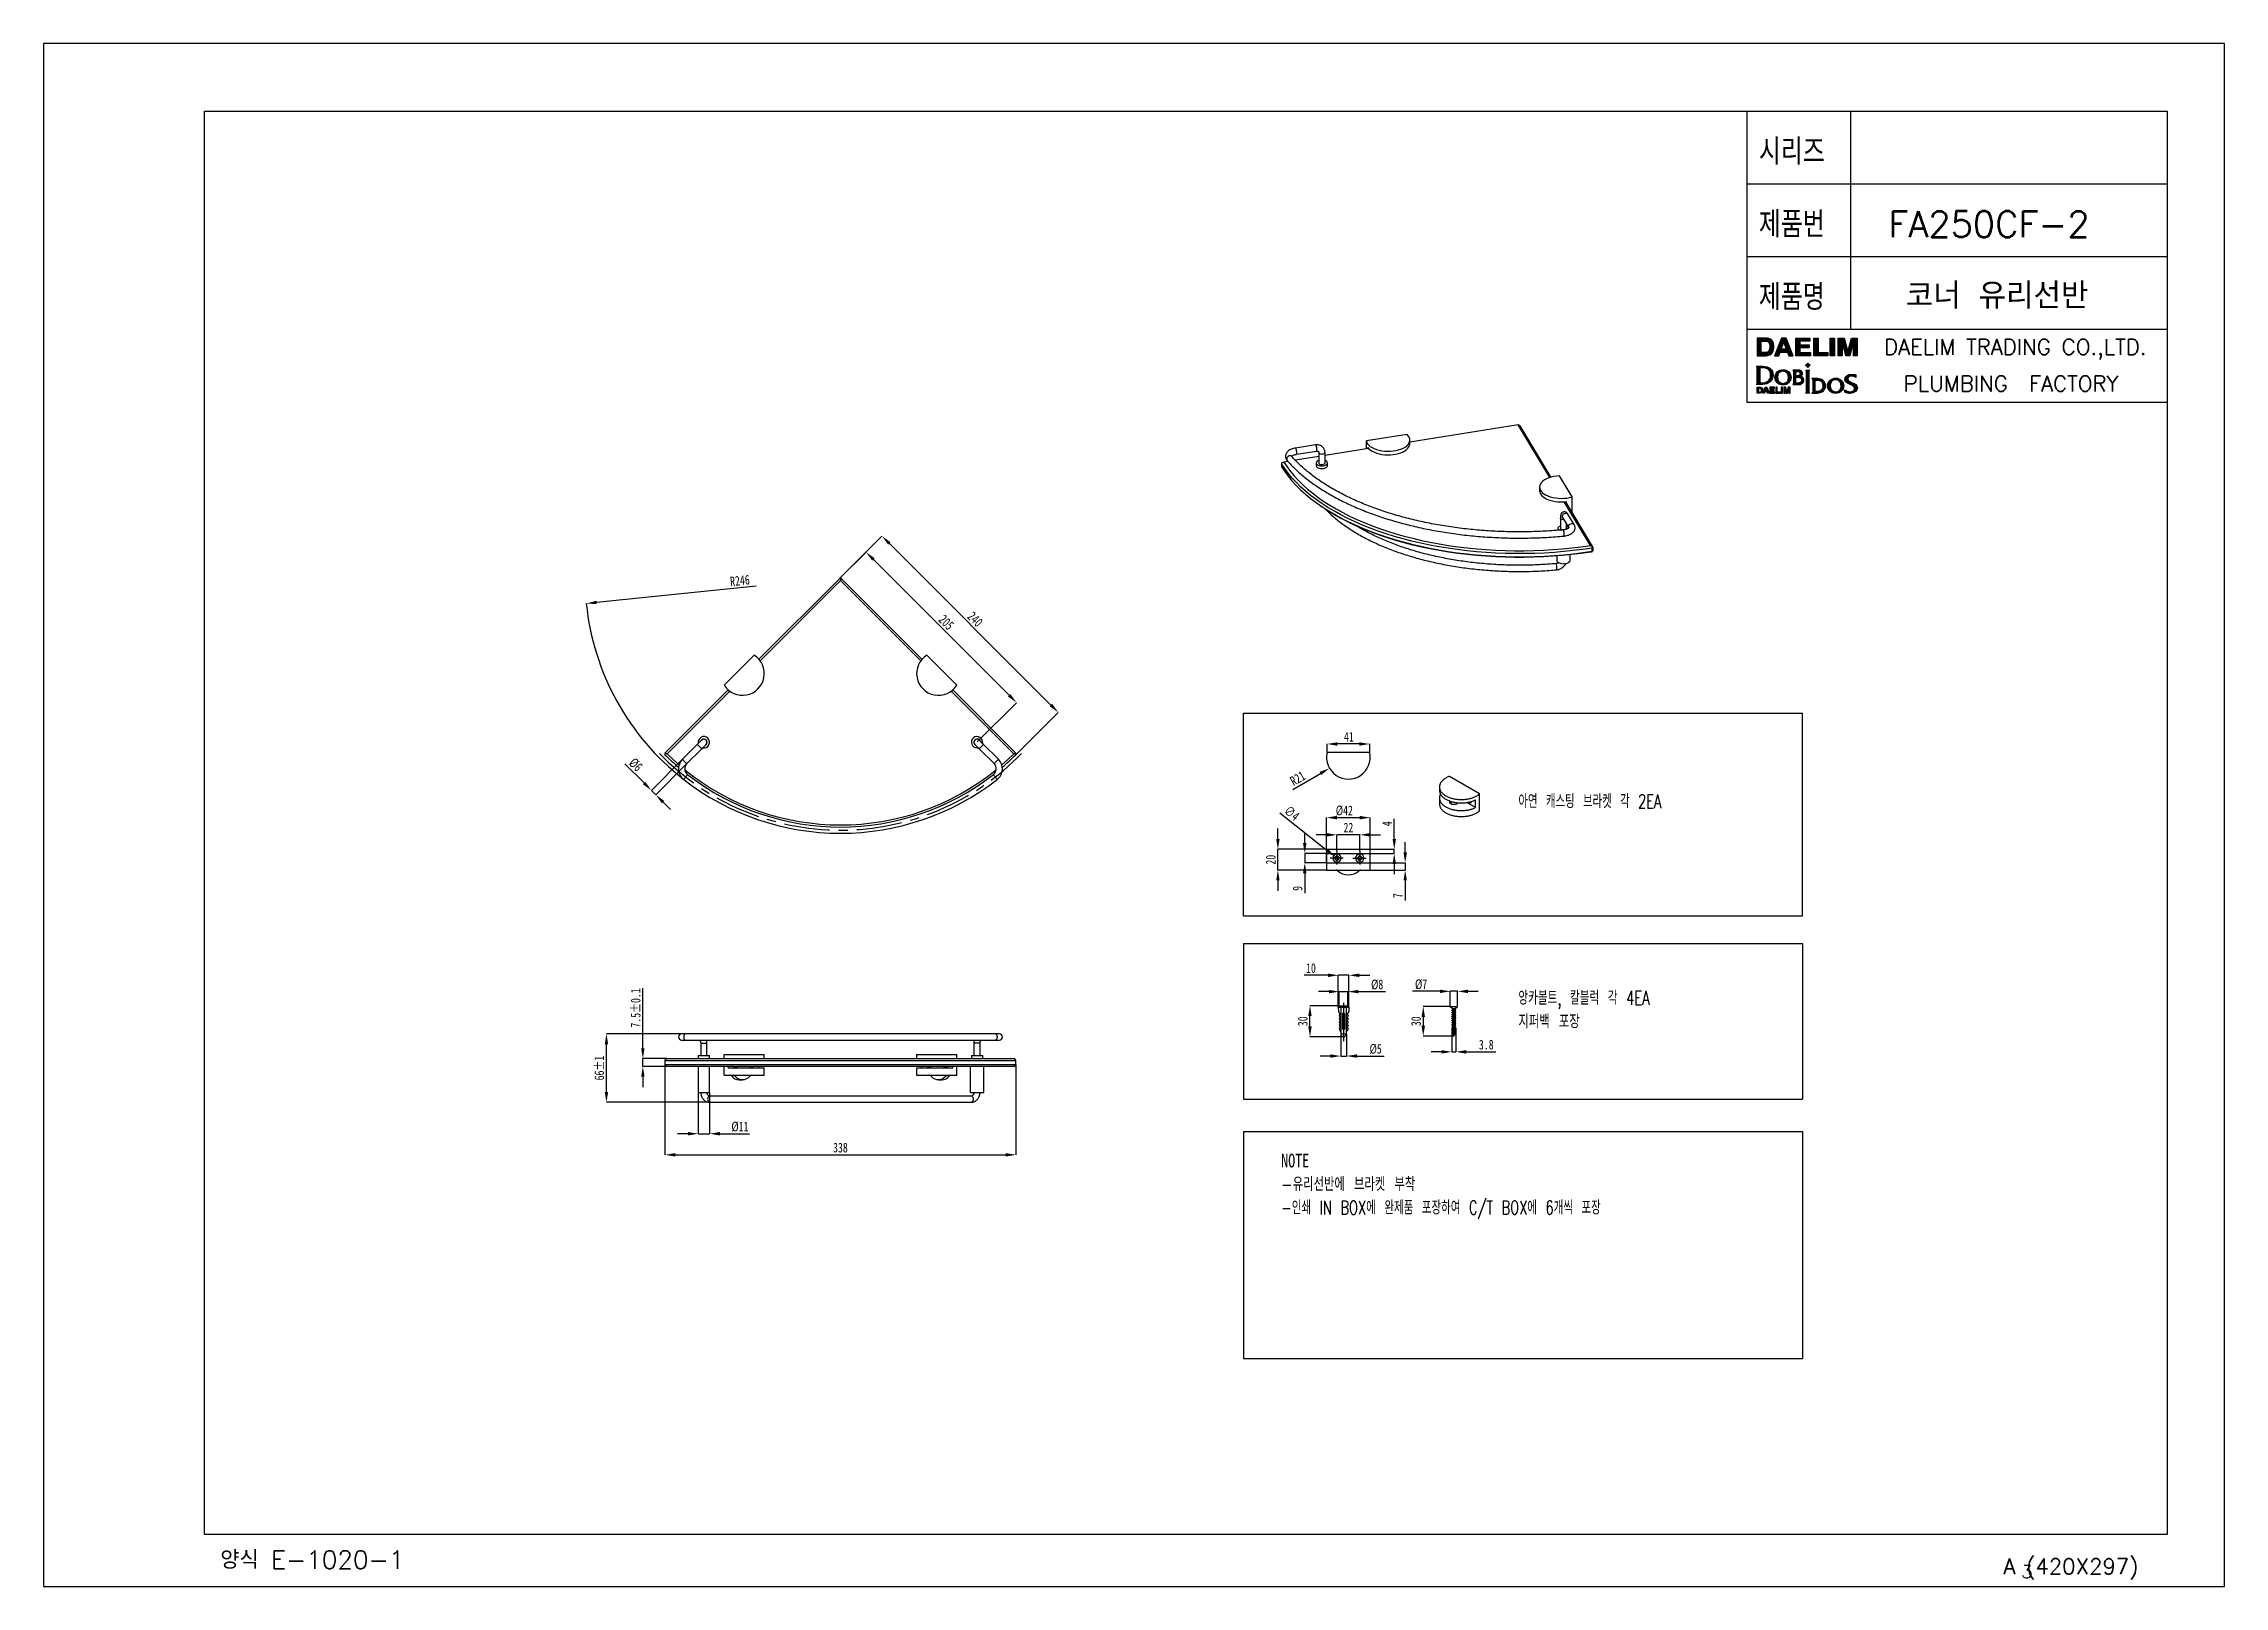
# Model space of a CAD drawing. Extents: x -7342 to 109, y -2632 to 214.
# Drawn here: x -5701.5 to -5281.5, y -2632.3 to -2335.3 of the extents above; entities that cross this region are included whole.
import ezdxf
from ezdxf.enums import TextEntityAlignment as Align

# ---------------------------------------------------------------- set-up
doc = ezdxf.new("R2010")
doc.units = 0
doc.header["$LTSCALE"] = 7
doc.linetypes.add('CENTER', pattern=[2, 1.25, -0.25, 0.25, -0.25])
doc.layers.get('0').update_dxf_attribs({"color": 2, "linetype": 'CONTINUOUS'})
doc.layers.get('Defpoints').update_dxf_attribs({"linetype": 'CONTINUOUS'})
for name, color, linetype in [('CENTER_LINE', 1, 'CENTER'), ('D', 2, 'CONTINUOUS'), ('DIM', 2, 'CONTINUOUS'), ('DWG', 7, 'CONTINUOUS'), ('TXT', 4, 'CONTINUOUS')]:
    doc.layers.add(name, color=color, linetype=linetype)
doc.styles.add('GHS', font='ROMANS.shx', dxfattribs={"bigfont": 'GHS.shx'})
doc.styles.add('SLDTEXTSTYLE0', font='TXT', dxfattribs={"width": 0.6875, "bigfont": 'bigfont'})
doc.styles.add('SLDTEXTSTYLE1', font='TXT', dxfattribs={"width": 0.7, "bigfont": 'bigfont'})
doc.styles.add('SLDTEXTSTYLE2', font='TXT', dxfattribs={"width": 0.75, "bigfont": 'bigfont'})
doc.styles.add('SLDTEXTSTYLE3', font='TXT', dxfattribs={"width": 0.75})
doc.styles.add('SLDTEXTSTYLE4', font='TXT', dxfattribs={"width": 0.694444, "bigfont": 'bigfont'})
doc.dimstyles.new('SLDDIMSTYLE1', dxfattribs={"dimtxt": 1.852083, "dimasz": 2, "dimexe": 0, "dimexo": 0.0625, "dimgap": 0.463021, "dimtad": 1, "dimdec": 0, "dimlfac": 5, "dimrnd": 1e-09, "dimzin": 12, "dimdsep": 46, "dimtxsty": 'SLDTEXTSTYLE3', "dimsah": 1, "dimcen": 0.09, "dimadec": 0, "dimazin": 3, "dimtfac": 1, "dimtdec": 0, "dimtofl": 0, "dimtmove": 0, "dimatfit": 3, "dimfxl": 1, "dimfrac": 2, "dimtolj": 1, "dimtzin": 12, "dimarcsym": 0})
doc.dimstyles.new('SLDDIMSTYLE2', dxfattribs={"dimtxt": 1.852083, "dimasz": 2, "dimexe": 0, "dimexo": 0.0625, "dimgap": 0.463021, "dimtad": 1, "dimdec": 0, "dimlfac": 5, "dimrnd": 1e-09, "dimzin": 12, "dimdsep": 46, "dimtxsty": 'SLDTEXTSTYLE3', "dimsah": 1, "dimcen": 0.09, "dimadec": 0, "dimazin": 3, "dimtfac": 1, "dimtdec": 0, "dimtmove": 0, "dimatfit": 0, "dimfxl": 1, "dimfrac": 2, "dimtolj": 1, "dimtzin": 12, "dimarcsym": 0})
doc.dimstyles.new('SLDDIMSTYLE3', dxfattribs={"dimtxt": 1.852083, "dimasz": 2, "dimexe": 0, "dimexo": 0.0625, "dimgap": 0.463021, "dimtad": 1, "dimdec": 0, "dimlfac": 5, "dimrnd": 1e-09, "dimzin": 12, "dimdsep": 46, "dimtxsty": 'SLDTEXTSTYLE3', "dimsah": 1, "dimcen": 0.09, "dimadec": 0, "dimazin": 3, "dimtol": 1, "dimtp": 1, "dimtm": 1, "dimtfac": 1, "dimtdec": 0, "dimtmove": 0, "dimatfit": 0, "dimfxl": 1, "dimfrac": 2, "dimtolj": 1, "dimarcsym": 0})
doc.dimstyles.new('SLDDIMSTYLE4', dxfattribs={"dimtxt": 1.852083, "dimasz": 2, "dimexe": 0, "dimexo": 0.0625, "dimgap": 0.463021, "dimtad": 1, "dimdec": 1, "dimlfac": 5, "dimrnd": 1e-09, "dimzin": 12, "dimdsep": 46, "dimtxsty": 'SLDTEXTSTYLE3', "dimsah": 1, "dimcen": 0.09, "dimadec": 0, "dimazin": 3, "dimtol": 1, "dimtp": 0.1, "dimtm": 0.1, "dimtfac": 1, "dimtdec": 1, "dimtmove": 0, "dimatfit": 0, "dimfxl": 1, "dimfrac": 2, "dimtolj": 1, "dimarcsym": 0})
doc.dimstyles.new('SLDDIMSTYLE5', dxfattribs={"dimtxt": 1.852083, "dimasz": 2, "dimexe": 0, "dimexo": 0.0625, "dimgap": 0.463021, "dimtad": 1, "dimdec": 0, "dimlfac": 5, "dimrnd": 1e-09, "dimzin": 12, "dimdsep": 46, "dimtxsty": 'SLDTEXTSTYLE3', "dimblk1": 'NONE', "dimsah": 1, "dimcen": 0, "dimadec": 0, "dimazin": 3, "dimtfac": 1, "dimtdec": 0, "dimtmove": 0, "dimatfit": 3, "dimldrblk": 'NONE', "dimfxl": 1, "dimfrac": 2, "dimtolj": 1, "dimtzin": 12, "dimarcsym": 0})
doc.dimstyles.new('SLDDIMSTYLE6', dxfattribs={"dimtxt": 1.852083, "dimasz": 2, "dimexe": 0, "dimexo": 0.0625, "dimgap": 0.463021, "dimtad": 1, "dimdec": 0, "dimlfac": 5, "dimrnd": 1e-09, "dimzin": 12, "dimdsep": 46, "dimtxsty": 'SLDTEXTSTYLE3', "dimsah": 1, "dimcen": 0, "dimadec": 0, "dimazin": 3, "dimtfac": 1, "dimtdec": 0, "dimtofl": 0, "dimtmove": 0, "dimatfit": 3, "dimfxl": 1, "dimfrac": 2, "dimtolj": 1, "dimtzin": 12, "dimarcsym": 0})
doc.dimstyles.new('SLDDIMSTYLE7', dxfattribs={"dimtxt": 1.852083, "dimasz": 2, "dimexe": 0, "dimexo": 0.0625, "dimgap": 0.463021, "dimtad": 1, "dimdec": 1, "dimlfac": 5, "dimrnd": 1e-09, "dimzin": 12, "dimdsep": 46, "dimtxsty": 'SLDTEXTSTYLE3', "dimsah": 1, "dimcen": 0.09, "dimadec": 0, "dimazin": 3, "dimtfac": 1, "dimtdec": 1, "dimtmove": 0, "dimatfit": 0, "dimfxl": 1, "dimfrac": 2, "dimtolj": 1, "dimtzin": 12, "dimarcsym": 0})

msp = doc.modelspace()

# ---------------------------------------------------------------- texts
at = {"color": 7, "style": 'GHS'}
for s, p in [('FA250CF-2', (-5326.861, -2370.066)), ('코너 유리선반', (-5325.291, -2383.621))]:
    msp.add_text(s, height=5, dxfattribs=at).set_placement(p, align=Align.MIDDLE)
at = {"color": 7, "linetype": 'Continuous', "style": 'GHS'}
msp.add_text('PLUMBING  FACTORY', height=3, dxfattribs=at).set_placement((-5322.592, -2400.762), align=Align.MIDDLE)
at = {"layer": 'D', "style": 'GHS', "width": 0.8}
for s, p in [('시리즈', (-5371.182, -2358.618)), ('제품번', (-5371.182, -2372.618)), ('제품명', (-5371.182, -2386.618))]:
    msp.add_text(s, height=5, dxfattribs=at).set_placement(p)
at = {"layer": 'D', "color": 7, "style": 'GHS'}
for s, height, p in [('A (420X297)', 3, (-5324.05, -2629.97)), ('3', 2.5, (-5320.639, -2630.722))]:
    msp.add_text(s, height=height, dxfattribs=at).set_placement(p)
at = {"layer": 'DIM', "insert": (-5417.489, -2479.838), "char_height": 2.64583, "attachment_point": 1, "style": 'SLDTEXTSTYLE0'}
msp.add_mtext('아연 캐스팅 브라켓 각 2EA', dxfattribs=at)
at = {"layer": 'DWG', "style": 'GHS'}
msp.add_text('양식 E-1020-1', height=3.5, dxfattribs=at).set_placement((-5667.5, -2628.942))
at = {"layer": 'TXT', "linetype": 'Continuous', "style": 'GHS'}
msp.add_text('DAELIM TRADING CO.,LTD.', height=3, dxfattribs=at).set_placement((-5321.799, -2394.154), align=Align.MIDDLE)

# ---------------------------------------------------------------- blocks, each defined once
blk = doc.blocks.new('*D13')
at = {"layer": 'Defpoints', "color": 0, "transparency": 16777216}
for p in [(-5548.2, -2438.27), (-5506.11, -2464.06), (-5514.26, -2472.21)]:
    blk.add_point(p, dxfattribs=at)
at = {"layer": 'DIM', "color": 0, "lineweight": -2, "transparency": 16777216}
for p, q in [((-5548.15, -2438.22), (-5540.06, -2430.12)), ((-5538.64, -2431.54), (-5507.53, -2462.65)), ((-5514.21, -2472.16), (-5506.11, -2464.06))]:
    blk.add_line(p, q, dxfattribs=at)
at = {"layer": 'DIM', "color": 0, "transparency": 16777216}
for points in [[(-5538.41, -2431.3), (-5538.88, -2431.77), (-5540.06, -2430.12)], [(-5507.29, -2462.41), (-5507.76, -2462.88), (-5506.11, -2464.06)]]:
    blk.add_solid(points, dxfattribs=at)
at = {"layer": 'DIM', "color": 0, "transparency": 16777216, "insert": (-5521.45, -2445.46), "char_height": 1.852, "attachment_point": 2, "rotation": 315, "style": 'SLDTEXTSTYLE3'}
blk.add_mtext('\\A1;240', dxfattribs=at)
blk = doc.blocks.new('*D14')
at = {"layer": 'Defpoints', "color": 0, "transparency": 16777216}
for p in [(-5543.13, -2433.2), (-5548.2, -2438.27), (-5521.75, -2469.8)]:
    blk.add_point(p, dxfattribs=at)
at = {"layer": 'DIM', "color": 0, "lineweight": -2, "transparency": 16777216}
for p, q in [((-5548.15, -2438.22), (-5543.13, -2433.2)), ((-5515.55, -2460.77), (-5541.72, -2434.61)), ((-5521.71, -2469.76), (-5514.14, -2462.19))]:
    blk.add_line(p, q, dxfattribs=at)
at = {"layer": 'DIM', "color": 0, "transparency": 16777216}
for points in [[(-5541.48, -2434.38), (-5541.95, -2434.85), (-5543.13, -2433.2)], [(-5515.32, -2460.54), (-5515.79, -2461.01), (-5514.14, -2462.19)]]:
    blk.add_solid(points, dxfattribs=at)
at = {"layer": 'DIM', "color": 0, "transparency": 16777216, "insert": (-5527, -2446.06), "char_height": 1.852, "attachment_point": 2, "rotation": 315, "style": 'SLDTEXTSTYLE3'}
blk.add_mtext('\\A1;205', dxfattribs=at)
blk = doc.blocks.new('*D15')
at = {"layer": 'Defpoints', "color": 0, "transparency": 16777216}
for p in [(-5578.49, -2473.08), (-5577.64, -2473.93), (-5584.47, -2479.07)]:
    blk.add_point(p, dxfattribs=at)
at = {"layer": 'DIM', "color": 0, "lineweight": -2, "transparency": 16777216}
for p, q in [((-5578.53, -2473.13), (-5584.47, -2479.07)), ((-5585.89, -2477.65), (-5589.59, -2473.95)), ((-5577.68, -2473.97), (-5583.63, -2479.92)), ((-5583.63, -2479.92), (-5584.47, -2479.07)), ((-5582.21, -2481.33), (-5580.8, -2482.74))]:
    blk.add_line(p, q, dxfattribs=at)
at = {"layer": 'DIM', "color": 0, "transparency": 16777216}
for points in [[(-5585.65, -2477.42), (-5586.12, -2477.89), (-5584.47, -2479.07)], [(-5581.98, -2481.09), (-5582.45, -2481.57), (-5583.63, -2479.92)]]:
    blk.add_solid(points, dxfattribs=at)
at = {"layer": 'DIM', "color": 0, "transparency": 16777216, "insert": (-5586.81, -2473.46), "char_height": 1.852, "attachment_point": 2, "rotation": 315, "style": 'SLDTEXTSTYLE3'}
blk.add_mtext('\\A1;%%c6', dxfattribs=at)
blk = doc.blocks.new('*D16')
at = {"layer": 'Defpoints', "color": 0, "transparency": 16777216}
for p in [(-5581.86, -2531.82), (-5514.26, -2531.82), (-5514.26, -2549.24)]:
    blk.add_point(p, dxfattribs=at)
at = {"layer": 'DIM', "color": 0, "lineweight": -2, "transparency": 16777216}
for p, q in [((-5581.86, -2531.88), (-5581.86, -2549.24)), ((-5514.26, -2531.88), (-5514.26, -2549.24)), ((-5579.86, -2549.24), (-5516.26, -2549.24))]:
    blk.add_line(p, q, dxfattribs=at)
at = {"layer": 'DIM', "color": 0, "transparency": 16777216}
for points in [[(-5579.86, -2548.9), (-5579.86, -2549.57), (-5581.86, -2549.24)], [(-5516.26, -2548.9), (-5516.26, -2549.57), (-5514.26, -2549.24)]]:
    blk.add_solid(points, dxfattribs=at)
at = {"layer": 'DIM', "color": 0, "transparency": 16777216, "insert": (-5548.06, -2546.92), "char_height": 1.852, "attachment_point": 2, "style": 'SLDTEXTSTYLE3'}
blk.add_mtext('\\A1;338', dxfattribs=at)
blk = doc.blocks.new('*D17')
at = {"layer": 'Defpoints', "color": 0, "transparency": 16777216}
for p in [(-5575.45, -2537.22), (-5573.27, -2537.22), (-5575.45, -2545.18)]:
    blk.add_point(p, dxfattribs=at)
at = {"layer": 'DIM', "color": 0, "lineweight": -2, "transparency": 16777216}
for p, q in [((-5575.45, -2537.28), (-5575.45, -2545.18)), ((-5573.27, -2537.28), (-5573.27, -2545.18)), ((-5577.45, -2545.18), (-5579.45, -2545.18)), ((-5575.45, -2545.18), (-5573.27, -2545.18)), ((-5571.27, -2545.18), (-5565.57, -2545.18))]:
    blk.add_line(p, q, dxfattribs=at)
at = {"layer": 'DIM', "color": 0, "transparency": 16777216}
for points in [[(-5577.45, -2544.84), (-5577.45, -2545.51), (-5575.45, -2545.18)], [(-5571.27, -2544.84), (-5571.27, -2545.51), (-5573.27, -2545.18)]]:
    blk.add_solid(points, dxfattribs=at)
at = {"layer": 'DIM', "color": 0, "transparency": 16777216, "insert": (-5567.42, -2542.86), "char_height": 1.852, "attachment_point": 2, "style": 'SLDTEXTSTYLE3'}
blk.add_mtext('\\A1;%%c11', dxfattribs=at)
blk = doc.blocks.new('*D18')
at = {"layer": 'Defpoints', "color": 0, "transparency": 16777216}
for p in [(-5593.12, -2525.96), (-5577.88, -2525.96), (-5573.27, -2539.12)]:
    blk.add_point(p, dxfattribs=at)
at = {"layer": 'DIM', "color": 0, "lineweight": -2, "transparency": 16777216}
for p, q in [((-5577.94, -2525.96), (-5593.12, -2525.96)), ((-5593.12, -2537.12), (-5593.12, -2527.96)), ((-5573.33, -2539.12), (-5593.12, -2539.12))]:
    blk.add_line(p, q, dxfattribs=at)
at = {"layer": 'DIM', "color": 0, "transparency": 16777216}
for points in [[(-5593.46, -2527.96), (-5592.79, -2527.96), (-5593.12, -2525.96)], [(-5593.46, -2537.12), (-5592.79, -2537.12), (-5593.12, -2539.12)]]:
    blk.add_solid(points, dxfattribs=at)
at = {"layer": 'DIM', "color": 0, "transparency": 16777216, "insert": (-5595.44, -2532.54), "char_height": 1.852, "attachment_point": 2, "rotation": 90, "style": 'SLDTEXTSTYLE3'}
blk.add_mtext('\\A1;66±1 ', dxfattribs=at)
blk = doc.blocks.new('*D19')
at = {"layer": 'Defpoints', "color": 0, "transparency": 16777216}
for p in [(-5586.11, -2532.22), (-5581.43, -2530.72), (-5581.43, -2532.22)]:
    blk.add_point(p, dxfattribs=at)
at = {"layer": 'DIM', "color": 0, "lineweight": -2, "transparency": 16777216}
for p, q in [((-5586.11, -2528.72), (-5586.11, -2517.14)), ((-5581.49, -2530.72), (-5586.11, -2530.72)), ((-5586.11, -2532.22), (-5586.11, -2530.72)), ((-5581.49, -2532.22), (-5586.11, -2532.22)), ((-5586.11, -2534.22), (-5586.11, -2536.22))]:
    blk.add_line(p, q, dxfattribs=at)
at = {"layer": 'DIM', "color": 0, "transparency": 16777216}
for points in [[(-5586.45, -2528.72), (-5585.78, -2528.72), (-5586.11, -2530.72)], [(-5586.45, -2534.22), (-5585.78, -2534.22), (-5586.11, -2532.22)]]:
    blk.add_solid(points, dxfattribs=at)
at = {"layer": 'DIM', "color": 0, "transparency": 16777216, "insert": (-5588.43, -2520.96), "char_height": 1.8521, "attachment_point": 2, "rotation": 90, "style": 'SLDTEXTSTYLE3'}
blk.add_mtext('\\A1;7.5±0.1', dxfattribs=at)
blk = doc.blocks.new('SW_NOTE_0')
at = {"layer": 'DIM', "color": 0, "attachment_point": 1}
for s, insert, char_height, style in [('앙카볼트, 칼블럭 각 4EA', (0, 3.41), 2.6458, 'SLDTEXTSTYLE1'), ('지퍼백 포장', (0, -1.12), 2.646, 'SLDTEXTSTYLE2')]:
    blk.add_mtext(s, dxfattribs=dict(at, insert=insert, char_height=char_height, style=style))
blk = doc.blocks.new('SW_NOTE_1')
at = {"layer": 'DIM', "color": 0, "attachment_point": 1}
for s, insert, char_height, style in [('NOTE', (0, 3.41), 2.646, 'SLDTEXTSTYLE3'), ('-유리선반에 브라켓 부착', (0, -1.12), 2.6458, 'SLDTEXTSTYLE2'), ('-인쇄 IN BOX에 완제품 포장하여 C/T BOX에 6개씩 포장', (0, -5.64), 2.6458, 'SLDTEXTSTYLE4')]:
    blk.add_mtext(s, dxfattribs=dict(at, insert=insert, char_height=char_height, style=style))
blk = doc.blocks.new('*D39')
at = {"layer": 'Defpoints', "color": 0, "transparency": 16777216}
for p in [(-5452.75, -2491.87), (-5452.12, -2492.37)]:
    blk.add_point(p, dxfattribs=at)
at = {"layer": 'DIM', "color": 0, "lineweight": -2, "transparency": 16777216}
for p, q in [((-5463.46, -2483.38), (-5454.31, -2490.63)), ((-5452.12, -2492.37), (-5452.75, -2491.87))]:
    blk.add_line(p, q, dxfattribs=at)
at = {"layer": 'DIM', "color": 0, "transparency": 16777216}
blk.add_solid([(-5454.11, -2490.37), (-5454.52, -2490.89), (-5452.75, -2491.87)], dxfattribs=at)
at = {"layer": 'DIM', "color": 0, "transparency": 16777216, "insert": (-5461.66, -2481.85), "char_height": 1.852, "attachment_point": 1, "rotation": 321.587, "style": 'SLDTEXTSTYLE3'}
blk.add_mtext('\\A1;∅4', dxfattribs=at)
blk = doc.blocks.new('_NONE')
blk = doc.blocks.new('*D40')
at = {"layer": 'Defpoints', "color": 0, "transparency": 16777216}
for p in [(-5452.43, -2487.63), (-5452.43, -2490.86), (-5448.03, -2490.86)]:
    blk.add_point(p, dxfattribs=at)
at = {"layer": 'DIM', "color": 0, "lineweight": -2, "transparency": 16777216}
for p, q in [((-5454.43, -2487.63), (-5456.43, -2487.63)), ((-5452.43, -2490.8), (-5452.43, -2487.63)), ((-5448.03, -2487.63), (-5452.43, -2487.63)), ((-5448.03, -2490.8), (-5448.03, -2487.63)), ((-5446.03, -2487.63), (-5444.03, -2487.63))]:
    blk.add_line(p, q, dxfattribs=at)
at = {"layer": 'DIM', "color": 0, "transparency": 16777216}
for points in [[(-5454.43, -2487.29), (-5454.43, -2487.96), (-5452.43, -2487.63)], [(-5446.03, -2487.29), (-5446.03, -2487.96), (-5448.03, -2487.63)]]:
    blk.add_solid(points, dxfattribs=at)
at = {"layer": 'DIM', "color": 0, "transparency": 16777216, "insert": (-5450.23, -2485.31), "char_height": 1.852, "attachment_point": 2, "style": 'SLDTEXTSTYLE3'}
blk.add_mtext('\\A1;22', dxfattribs=at)
blk = doc.blocks.new('*D41')
at = {"layer": 'Defpoints', "color": 0, "transparency": 16777216}
for p in [(-5463.81, -2490.42), (-5454.43, -2490.42), (-5454.43, -2494.42)]:
    blk.add_point(p, dxfattribs=at)
at = {"layer": 'DIM', "color": 0, "lineweight": -2, "transparency": 16777216}
for p, q in [((-5463.81, -2488.42), (-5463.81, -2486.42)), ((-5454.5, -2490.42), (-5463.81, -2490.42)), ((-5463.81, -2494.42), (-5463.81, -2490.42)), ((-5454.5, -2494.42), (-5463.81, -2494.42)), ((-5463.81, -2496.42), (-5463.81, -2498.42))]:
    blk.add_line(p, q, dxfattribs=at)
at = {"layer": 'DIM', "color": 0, "transparency": 16777216}
for points in [[(-5464.14, -2488.42), (-5463.48, -2488.42), (-5463.81, -2490.42)], [(-5464.14, -2496.42), (-5463.48, -2496.42), (-5463.81, -2494.42)]]:
    blk.add_solid(points, dxfattribs=at)
at = {"layer": 'DIM', "color": 0, "transparency": 16777216, "insert": (-5466.12, -2492.42), "char_height": 1.852, "attachment_point": 2, "rotation": 90, "style": 'SLDTEXTSTYLE3'}
blk.add_mtext('\\A1;20', dxfattribs=at)
blk = doc.blocks.new('*D42')
at = {"layer": 'Defpoints', "color": 0, "transparency": 16777216}
for p in [(-5458.63, -2493.02), (-5454.42, -2491.22), (-5454.42, -2493.02)]:
    blk.add_point(p, dxfattribs=at)
at = {"layer": 'DIM', "color": 0, "lineweight": -2, "transparency": 16777216}
for p, q in [((-5458.63, -2489.22), (-5458.63, -2487.22)), ((-5454.49, -2491.22), (-5458.63, -2491.22)), ((-5458.63, -2491.22), (-5458.63, -2493.02)), ((-5454.49, -2493.02), (-5458.63, -2493.02)), ((-5458.63, -2495.02), (-5458.63, -2498.87))]:
    blk.add_line(p, q, dxfattribs=at)
at = {"layer": 'DIM', "color": 0, "transparency": 16777216}
for points in [[(-5458.97, -2489.22), (-5458.3, -2489.22), (-5458.63, -2491.22)], [(-5458.97, -2495.02), (-5458.3, -2495.02), (-5458.63, -2493.02)]]:
    blk.add_solid(points, dxfattribs=at)
at = {"layer": 'DIM', "color": 0, "transparency": 16777216, "insert": (-5460.95, -2497.95), "char_height": 1.852, "attachment_point": 2, "rotation": 90, "style": 'SLDTEXTSTYLE3'}
blk.add_mtext('\\A1;9', dxfattribs=at)
blk = doc.blocks.new('*D43')
at = {"layer": 'Defpoints', "color": 0, "transparency": 16777216}
for p in [(-5446.03, -2490.42), (-5446.04, -2491.22), (-5441.4, -2491.22)]:
    blk.add_point(p, dxfattribs=at)
at = {"layer": 'DIM', "color": 0, "lineweight": -2, "transparency": 16777216}
for p, q in [((-5441.4, -2488.42), (-5441.4, -2484.57)), ((-5445.97, -2490.42), (-5441.4, -2490.42)), ((-5441.4, -2491.22), (-5441.4, -2490.42)), ((-5445.98, -2491.22), (-5441.4, -2491.22)), ((-5441.4, -2493.22), (-5441.4, -2495.22))]:
    blk.add_line(p, q, dxfattribs=at)
at = {"layer": 'DIM', "color": 0, "transparency": 16777216}
for points in [[(-5441.73, -2488.42), (-5441.06, -2488.42), (-5441.4, -2490.42)], [(-5441.73, -2493.22), (-5441.06, -2493.22), (-5441.4, -2491.22)]]:
    blk.add_solid(points, dxfattribs=at)
at = {"layer": 'DIM', "color": 0, "transparency": 16777216, "insert": (-5443.71, -2485.5), "char_height": 1.852, "attachment_point": 2, "rotation": 90, "style": 'SLDTEXTSTYLE3'}
blk.add_mtext('\\A1;4', dxfattribs=at)
blk = doc.blocks.new('*D44')
at = {"layer": 'Defpoints', "color": 0, "transparency": 16777216}
for p in [(-5446.04, -2493.02), (-5446.03, -2494.42), (-5439.29, -2494.42)]:
    blk.add_point(p, dxfattribs=at)
at = {"layer": 'DIM', "color": 0, "lineweight": -2, "transparency": 16777216}
for p, q in [((-5439.29, -2491.02), (-5439.29, -2489.02)), ((-5445.98, -2493.02), (-5439.29, -2493.02)), ((-5445.97, -2494.42), (-5439.29, -2494.42)), ((-5439.29, -2493.02), (-5439.29, -2494.42)), ((-5439.29, -2496.42), (-5439.29, -2500.27))]:
    blk.add_line(p, q, dxfattribs=at)
at = {"layer": 'DIM', "color": 0, "transparency": 16777216}
for points in [[(-5439.62, -2491.02), (-5438.96, -2491.02), (-5439.29, -2493.02)], [(-5439.62, -2496.42), (-5438.96, -2496.42), (-5439.29, -2494.42)]]:
    blk.add_solid(points, dxfattribs=at)
at = {"layer": 'DIM', "color": 0, "transparency": 16777216, "insert": (-5441.61, -2499.35), "char_height": 1.852, "attachment_point": 2, "rotation": 90, "style": 'SLDTEXTSTYLE3'}
blk.add_mtext('\\A1;7', dxfattribs=at)
blk = doc.blocks.new('*D45')
at = {"layer": 'Defpoints', "color": 0, "transparency": 16777216}
for p in [(-5446.03, -2484.32), (-5454.43, -2490.42), (-5446.03, -2490.42)]:
    blk.add_point(p, dxfattribs=at)
at = {"layer": 'DIM', "color": 0, "lineweight": -2, "transparency": 16777216}
for p, q in [((-5454.43, -2490.36), (-5454.43, -2484.32)), ((-5452.43, -2484.32), (-5448.03, -2484.32)), ((-5446.03, -2490.36), (-5446.03, -2484.32))]:
    blk.add_line(p, q, dxfattribs=at)
at = {"layer": 'DIM', "color": 0, "transparency": 16777216}
for points in [[(-5452.43, -2483.99), (-5452.43, -2484.66), (-5454.43, -2484.32)], [(-5448.03, -2483.99), (-5448.03, -2484.66), (-5446.03, -2484.32)]]:
    blk.add_solid(points, dxfattribs=at)
at = {"layer": 'DIM', "color": 0, "transparency": 16777216, "insert": (-5451.01, -2482.01), "char_height": 1.852, "attachment_point": 2, "style": 'SLDTEXTSTYLE3'}
blk.add_mtext('\\A1;%%c42', dxfattribs=at)
blk = doc.blocks.new('*D46')
at = {"layer": 'Defpoints', "color": 0, "transparency": 16777216}
for p in [(-5450.23, -2472.71), (-5453.87, -2474.81)]:
    blk.add_point(p, dxfattribs=at)
at = {"layer": 'DIM', "color": 0, "lineweight": -2, "transparency": 16777216}
blk.add_line((-5460.94, -2478.89), (-5455.6, -2475.81), dxfattribs=at)
at = {"layer": 'DIM', "color": 0, "transparency": 16777216}
blk.add_solid([(-5455.77, -2475.52), (-5455.44, -2476.1), (-5453.87, -2474.81)], dxfattribs=at)
at = {"layer": 'DIM', "color": 0, "transparency": 16777216, "insert": (-5461.7, -2476.66), "char_height": 1.852, "attachment_point": 1, "rotation": 30, "style": 'SLDTEXTSTYLE3'}
blk.add_mtext('\\A1;R21', dxfattribs=at)
blk = doc.blocks.new('*D47')
at = {"layer": 'Defpoints', "color": 0, "transparency": 16777216}
for p in [(-5454.34, -2470.14), (-5454.34, -2471.81), (-5446.13, -2471.81)]:
    blk.add_point(p, dxfattribs=at)
at = {"layer": 'DIM', "color": 0, "lineweight": -2, "transparency": 16777216}
for p, q in [((-5454.34, -2471.75), (-5454.34, -2470.14)), ((-5448.13, -2470.14), (-5452.34, -2470.14)), ((-5446.13, -2471.75), (-5446.13, -2470.14))]:
    blk.add_line(p, q, dxfattribs=at)
at = {"layer": 'DIM', "color": 0, "transparency": 16777216}
for points in [[(-5452.34, -2469.81), (-5452.34, -2470.48), (-5454.34, -2470.14)], [(-5448.13, -2469.81), (-5448.13, -2470.48), (-5446.13, -2470.14)]]:
    blk.add_solid(points, dxfattribs=at)
at = {"layer": 'DIM', "color": 0, "transparency": 16777216, "insert": (-5450.14, -2467.83), "char_height": 1.852, "attachment_point": 2, "style": 'SLDTEXTSTYLE3'}
blk.add_mtext('\\A1;41', dxfattribs=at)
blk = doc.blocks.new('*D48')
at = {"layer": 'Defpoints', "color": 0, "transparency": 16777216}
for p in [(-5457.63, -2520.52), (-5451.99, -2520.52), (-5451.15, -2526.52)]:
    blk.add_point(p, dxfattribs=at)
at = {"layer": 'DIM', "color": 0, "lineweight": -2, "transparency": 16777216}
for p, q in [((-5452.05, -2520.52), (-5457.63, -2520.52)), ((-5457.63, -2524.52), (-5457.63, -2522.52)), ((-5451.21, -2526.52), (-5457.63, -2526.52))]:
    blk.add_line(p, q, dxfattribs=at)
at = {"layer": 'DIM', "color": 0, "transparency": 16777216}
for points in [[(-5457.97, -2522.52), (-5457.3, -2522.52), (-5457.63, -2520.52)], [(-5457.97, -2524.52), (-5457.3, -2524.52), (-5457.63, -2526.52)]]:
    blk.add_solid(points, dxfattribs=at)
at = {"layer": 'DIM', "color": 0, "transparency": 16777216, "insert": (-5459.95, -2523.52), "char_height": 1.852, "attachment_point": 2, "rotation": 90, "style": 'SLDTEXTSTYLE3'}
blk.add_mtext('\\A1;30', dxfattribs=at)
blk = doc.blocks.new('*D49')
at = {"layer": 'Defpoints', "color": 0, "transparency": 16777216}
for p in [(-5451.99, -2517.82), (-5451.99, -2520.52), (-5450.31, -2520.52)]:
    blk.add_point(p, dxfattribs=at)
at = {"layer": 'DIM', "color": 0, "lineweight": -2, "transparency": 16777216}
for p, q in [((-5453.99, -2517.82), (-5455.99, -2517.82)), ((-5451.99, -2520.46), (-5451.99, -2517.82)), ((-5451.99, -2517.82), (-5450.31, -2517.82)), ((-5450.31, -2520.46), (-5450.31, -2517.82)), ((-5448.31, -2517.82), (-5443.07, -2517.82))]:
    blk.add_line(p, q, dxfattribs=at)
at = {"layer": 'DIM', "color": 0, "transparency": 16777216}
for points in [[(-5453.99, -2517.48), (-5453.99, -2518.15), (-5451.99, -2517.82)], [(-5448.31, -2517.48), (-5448.31, -2518.15), (-5450.31, -2517.82)]]:
    blk.add_solid(points, dxfattribs=at)
at = {"layer": 'DIM', "color": 0, "transparency": 16777216, "insert": (-5444.69, -2515.5), "char_height": 1.852, "attachment_point": 2, "style": 'SLDTEXTSTYLE3'}
blk.add_mtext('\\A1;%%c8', dxfattribs=at)
blk = doc.blocks.new('*D50')
at = {"layer": 'Defpoints', "color": 0, "transparency": 16777216}
for p in [(-5450.13, -2514.67), (-5452.17, -2520.84), (-5450.13, -2520.84)]:
    blk.add_point(p, dxfattribs=at)
at = {"layer": 'DIM', "color": 0, "lineweight": -2, "transparency": 16777216}
for p, q in [((-5454.17, -2514.67), (-5458.72, -2514.67)), ((-5452.17, -2520.78), (-5452.17, -2514.67)), ((-5450.13, -2514.67), (-5452.17, -2514.67)), ((-5450.13, -2520.78), (-5450.13, -2514.67)), ((-5448.13, -2514.67), (-5446.13, -2514.67))]:
    blk.add_line(p, q, dxfattribs=at)
at = {"layer": 'DIM', "color": 0, "transparency": 16777216}
for points in [[(-5454.17, -2514.34), (-5454.17, -2515.01), (-5452.17, -2514.67)], [(-5448.13, -2514.34), (-5448.13, -2515.01), (-5450.13, -2514.67)]]:
    blk.add_solid(points, dxfattribs=at)
at = {"layer": 'DIM', "color": 0, "transparency": 16777216, "insert": (-5457.44, -2512.36), "char_height": 1.852, "attachment_point": 2, "style": 'SLDTEXTSTYLE3'}
blk.add_mtext('\\A1;10', dxfattribs=at)
blk = doc.blocks.new('*D51')
at = {"layer": 'Defpoints', "color": 0, "transparency": 16777216}
for p in [(-5451.7, -2525.97), (-5450.6, -2525.97), (-5451.7, -2530.22)]:
    blk.add_point(p, dxfattribs=at)
at = {"layer": 'DIM', "color": 0, "lineweight": -2, "transparency": 16777216}
for p, q in [((-5451.7, -2526.03), (-5451.7, -2530.22)), ((-5450.6, -2526.03), (-5450.6, -2530.22)), ((-5453.7, -2530.22), (-5455.7, -2530.22)), ((-5451.7, -2530.22), (-5450.6, -2530.22)), ((-5448.6, -2530.22), (-5443.36, -2530.22))]:
    blk.add_line(p, q, dxfattribs=at)
at = {"layer": 'DIM', "color": 0, "transparency": 16777216}
for points in [[(-5453.7, -2529.89), (-5453.7, -2530.55), (-5451.7, -2530.22)], [(-5448.6, -2529.89), (-5448.6, -2530.55), (-5450.6, -2530.22)]]:
    blk.add_solid(points, dxfattribs=at)
at = {"layer": 'DIM', "color": 0, "transparency": 16777216, "insert": (-5444.98, -2527.9), "char_height": 1.852, "attachment_point": 2, "style": 'SLDTEXTSTYLE3'}
blk.add_mtext('\\A1;%%c5', dxfattribs=at)
blk = doc.blocks.new('*D52')
at = {"layer": 'Defpoints', "color": 0, "transparency": 16777216}
for p in [(-5430.3, -2525.01), (-5429.53, -2524.81), (-5429.53, -2529.41)]:
    blk.add_point(p, dxfattribs=at)
at = {"layer": 'DIM', "color": 0, "lineweight": -2, "transparency": 16777216}
for p, q in [((-5430.3, -2525.07), (-5430.3, -2529.41)), ((-5429.53, -2524.87), (-5429.53, -2529.41)), ((-5432.3, -2529.41), (-5434.3, -2529.41)), ((-5430.3, -2529.41), (-5429.53, -2529.41)), ((-5427.53, -2529.41), (-5421.82, -2529.41))]:
    blk.add_line(p, q, dxfattribs=at)
at = {"layer": 'DIM', "color": 0, "transparency": 16777216}
for points in [[(-5432.3, -2529.08), (-5432.3, -2529.75), (-5430.3, -2529.41)], [(-5427.53, -2529.08), (-5427.53, -2529.75), (-5429.53, -2529.41)]]:
    blk.add_solid(points, dxfattribs=at)
at = {"layer": 'DIM', "color": 0, "transparency": 16777216, "insert": (-5423.68, -2527.1), "char_height": 1.852, "attachment_point": 2, "style": 'SLDTEXTSTYLE3'}
blk.add_mtext('\\A1;3.8', dxfattribs=at)
blk = doc.blocks.new('*D53')
at = {"layer": 'Defpoints', "color": 0, "transparency": 16777216}
for p in [(-5429.21, -2517.76), (-5430.61, -2520.67), (-5429.21, -2520.67)]:
    blk.add_point(p, dxfattribs=at)
at = {"layer": 'DIM', "color": 0, "lineweight": -2, "transparency": 16777216}
for p, q in [((-5432.61, -2517.76), (-5437.86, -2517.76)), ((-5430.61, -2520.61), (-5430.61, -2517.76)), ((-5429.21, -2517.76), (-5430.61, -2517.76)), ((-5429.21, -2520.61), (-5429.21, -2517.76)), ((-5427.21, -2517.76), (-5425.21, -2517.76))]:
    blk.add_line(p, q, dxfattribs=at)
at = {"layer": 'DIM', "color": 0, "transparency": 16777216}
for points in [[(-5432.61, -2517.43), (-5432.61, -2518.1), (-5430.61, -2517.76)], [(-5427.21, -2517.43), (-5427.21, -2518.1), (-5429.21, -2517.76)]]:
    blk.add_solid(points, dxfattribs=at)
at = {"layer": 'DIM', "color": 0, "transparency": 16777216, "insert": (-5436.23, -2515.45), "char_height": 1.852, "attachment_point": 2, "style": 'SLDTEXTSTYLE3'}
blk.add_mtext('\\A1;%%c7', dxfattribs=at)
blk = doc.blocks.new('*D54')
at = {"layer": 'Defpoints', "color": 0, "transparency": 16777216}
for p in [(-5430.61, -2520.67), (-5435.82, -2526.37), (-5429.92, -2526.37)]:
    blk.add_point(p, dxfattribs=at)
at = {"layer": 'DIM', "color": 0, "lineweight": -2, "transparency": 16777216}
for p, q in [((-5430.68, -2520.67), (-5435.82, -2520.67)), ((-5435.82, -2522.67), (-5435.82, -2524.37)), ((-5429.98, -2526.37), (-5435.82, -2526.37))]:
    blk.add_line(p, q, dxfattribs=at)
at = {"layer": 'DIM', "color": 0, "transparency": 16777216}
for points in [[(-5436.15, -2522.67), (-5435.48, -2522.67), (-5435.82, -2520.67)], [(-5436.15, -2524.37), (-5435.48, -2524.37), (-5435.82, -2526.37)]]:
    blk.add_solid(points, dxfattribs=at)
at = {"layer": 'DIM', "color": 0, "transparency": 16777216, "insert": (-5438.13, -2523.52), "char_height": 1.852, "attachment_point": 2, "rotation": 90, "style": 'SLDTEXTSTYLE3'}
blk.add_mtext('\\A1;30', dxfattribs=at)
blk = doc.blocks.new('*D55')
at = {"layer": 'Defpoints', "color": 0, "transparency": 16777216}
for p in [(-5548.06, -2438.12), (-5597.01, -2443.09)]:
    blk.add_point(p, dxfattribs=at)
at = {"layer": 'DIM', "color": 0, "lineweight": -2, "transparency": 16777216}
blk.add_line((-5564.28, -2439.77), (-5595.02, -2442.89), dxfattribs=at)
blk.add_arc((-5548.06, -2438.12), 49.2, 185.7947, 232.077, dxfattribs=at)
at = {"layer": 'DIM', "color": 0, "transparency": 16777216}
blk.add_solid([(-5595.05, -2442.56), (-5594.98, -2443.22), (-5597.01, -2443.09)], dxfattribs=at)
at = {"layer": 'DIM', "color": 0, "transparency": 16777216, "insert": (-5567.42, -2438.69), "char_height": 1.852, "attachment_point": 5, "rotation": 5.7947, "style": 'SLDTEXTSTYLE3'}
blk.add_mtext('\\A1;R246', dxfattribs=at)
blk = doc.blocks.new('BORDER')
for p, q in [((1, 1), (0, 1)), ((0, 1), (0, 0)), ((1, 0), (1, 1)), ((0, 0), (1, 0))]:
    blk.add_line(p, q)

# ---------------------------------------------------------------- dimensions: what is measured, and where the dimension line sits
at = {"layer": 'DIM'}
for base, p1, p2, angle, dimstyle, picture, middle in [((-5506.114, -2464.063), (-5548.198, -2438.266), (-5514.257, -2472.206), 315, 'SLDDIMSTYLE1', '*D13', (-5523.085, -2447.093)), ((-5543.13, -2433.197), (-5521.753, -2469.803), (-5548.198, -2438.266), 315, 'SLDDIMSTYLE1', '*D14', (-5528.634, -2447.693)), ((-5441.396, -2491.222), (-5446.034, -2490.422), (-5446.045, -2491.222), 90, 'SLDDIMSTYLE2', '*D43', (-5441.396, -2485.496)), ((-5463.809, -2490.422), (-5454.434, -2494.422), (-5454.434, -2490.422), 90, 'SLDDIMSTYLE2', '*D41', (-5463.809, -2492.422)), ((-5458.633, -2493.022), (-5454.423, -2491.222), (-5454.423, -2493.022), 90, 'SLDDIMSTYLE2', '*D42', (-5458.633, -2497.948)), ((-5439.291, -2494.422), (-5446.045, -2493.022), (-5446.034, -2494.422), 90, 'SLDDIMSTYLE2', '*D44', (-5439.291, -2499.348)), ((-5586.112, -2532.218), (-5581.431, -2530.718), (-5581.431, -2532.218), 90, 'SLDDIMSTYLE4', '*D19', (-5586.112, -2520.964)), ((-5457.634, -2520.52), (-5451.151, -2526.52), (-5451.991, -2520.52), 90, 'SLDDIMSTYLE2', '*D48', (-5457.634, -2523.52))]:
    dim = msp.add_linear_dim(base=base, p1=p1, p2=p2, angle=angle, dimstyle=dimstyle, dxfattribs=at)
    dim.commit()
    dim.dimension.update_dxf_attribs({"geometry": picture, "text_midpoint": middle, "dimtype": 160})
dim = msp.add_radius_dim(center=(-5548.057, -2438.124), mpoint=(-5597.006, -2443.092), dimstyle='SLDDIMSTYLE1', dxfattribs=at)
dim.commit()
dim.dimension.update_dxf_attribs({"geometry": '*D55', "text_midpoint": (-5567.275, -2440.075), "dimtype": 164})
for base, p1, p2, dimstyle, picture, middle in [((-5454.337, -2470.142), (-5446.132, -2471.809), (-5454.337, -2471.809), 'SLDDIMSTYLE2', '*D47', (-5450.136, -2470.142)), ((-5452.434, -2487.626), (-5448.034, -2490.863), (-5452.434, -2490.863), 'SLDDIMSTYLE2', '*D40', (-5450.234, -2487.626)), ((-5450.131, -2514.673), (-5452.171, -2520.84), (-5450.131, -2520.84), 'SLDDIMSTYLE2', '*D50', (-5457.444, -2514.673)), ((-5429.52915, -2529.41287), (-5430.2991, -2525.00548), (-5429.52915, -2524.80673), 'SLDDIMSTYLE7', '*D52', (-5423.67706, -2529.41287)), ((-5514.257, -2549.237), (-5581.857, -2531.818), (-5514.257, -2531.818), 'SLDDIMSTYLE1', '*D16', (-5548.057, -2549.237))]:
    dim = msp.add_linear_dim(base=base, p1=p1, p2=p2, dimstyle=dimstyle, dxfattribs=at)
    dim.commit()
    dim.dimension.update_dxf_attribs({"geometry": picture, "text_midpoint": middle, "dimtype": 160})
for base, p1, p2, angle, text, dimstyle, picture, middle in [((-5584.474, -2479.067), (-5577.641, -2473.931), (-5578.489, -2473.082), 315, '%%c<>', 'SLDDIMSTYLE2', '*D15', (-5588.448, -2475.092)), ((-5435.815, -2526.37), (-5430.614, -2520.67), (-5429.92, -2526.37), 90, '30', 'SLDDIMSTYLE2', '*D54', (-5435.815, -2523.52)), ((-5593.124, -2525.958), (-5573.269, -2539.118), (-5577.878, -2525.958), 90, '<> ', 'SLDDIMSTYLE3', '*D18', (-5593.124, -2532.538))]:
    dim = msp.add_linear_dim(base=base, p1=p1, p2=p2, angle=angle, text=text, dimstyle=dimstyle, dxfattribs=at)
    dim.commit()
    dim.dimension.update_dxf_attribs({"geometry": picture, "text_midpoint": middle, "dimtype": 160})
dim = msp.add_radius_dim(center=(-5450.234, -2472.709), mpoint=(-5453.871, -2474.809), dimstyle='SLDDIMSTYLE6', dxfattribs=at)
dim.commit()
dim.dimension.update_dxf_attribs({"geometry": '*D46', "text_midpoint": (-5459.835, -2476.648)})
dim = msp.add_diameter_dim_2p(p1=(-5452.121, -2492.37), p2=(-5452.748, -2491.873), dimstyle='SLDDIMSTYLE5', dxfattribs=at)
dim.commit()
dim.dimension.update_dxf_attribs({"geometry": '*D39', "text_midpoint": (-5462.188, -2484.388), "dimtype": 163})
for base, p1, p2, picture, middle in [((-5446.034, -2484.323), (-5454.434, -2490.422), (-5446.034, -2490.422), '*D45', (-5451.013, -2484.323)), ((-5451.991, -2517.817), (-5450.311, -2520.52), (-5451.991, -2520.52), '*D49', (-5444.69, -2517.817)), ((-5429.214, -2517.765), (-5430.614, -2520.67), (-5429.214, -2520.67), '*D53', (-5436.235, -2517.765)), ((-5451.700543459, -2530.218404803), (-5450.600543459, -2525.970005927), (-5451.700543459, -2525.970005927), '*D51', (-5444.979970543, -2530.218404803)), ((-5575.451, -2545.175), (-5573.271, -2537.218), (-5575.451, -2537.218), '*D17', (-5567.419, -2545.175))]:
    dim = msp.add_linear_dim(base=base, p1=p1, p2=p2, text='%%c<>', dimstyle='SLDDIMSTYLE2', dxfattribs=at)
    dim.commit()
    dim.dimension.update_dxf_attribs({"geometry": picture, "text_midpoint": middle, "dimtype": 160})

# ---------------------------------------------------------------- hatches: boundary and pattern name
at = {"layer": 'D'}
h = msp.add_hatch(color=256, dxfattribs=at)
h.dxf.hatch_style = 2
edge = h.paths.add_edge_path()
edge.add_spline(control_points=[(-5369.846, -2391.987), (-5369.846, -2391.987), (-5371.481, -2391.987), (-5371.481, -2391.987), (-5371.481, -2391.987), (-5371.481, -2395.392), (-5371.481, -2395.392), (-5371.481, -2395.392), (-5369.846, -2395.392), (-5369.846, -2395.392), (-5369.272, -2395.392), (-5368.847, -2395.18), (-5368.573, -2394.756), (-5368.371, -2394.442), (-5368.269, -2394.059), (-5368.269, -2393.605), (-5368.269, -2393.427), (-5368.293, -2393.239), (-5368.341, -2393.042), (-5368.389, -2392.846), (-5368.48, -2392.662), (-5368.611, -2392.493), (-5368.776, -2392.283), (-5368.992, -2392.139), (-5369.257, -2392.06), (-5369.415, -2392.015), (-5369.61, -2391.99), (-5369.846, -2391.987)], knot_values=[0, 0, 0, 0, 1, 1, 1, 2, 2, 2, 3, 3, 3, 4, 4, 4, 5, 5, 5, 6, 6, 6, 7, 7, 7, 8, 8, 8, 9, 9, 9, 9], degree=3, periodic=0)
edge = h.paths.add_edge_path()
edge.add_spline(control_points=[(-5369.979, -2392.573), (-5369.616, -2392.573), (-5369.374, -2392.665), (-5369.254, -2392.852), (-5369.134, -2393.037), (-5369.072, -2393.306), (-5369.072, -2393.653), (-5369.072, -2393.907), (-5369.112, -2394.124), (-5369.193, -2394.307), (-5369.341, -2394.639), (-5369.603, -2394.806), (-5369.979, -2394.806), (-5369.979, -2394.806), (-5370.712, -2394.806), (-5370.712, -2394.806), (-5370.712, -2394.806), (-5370.712, -2392.573), (-5370.712, -2392.573), (-5370.712, -2392.573), (-5369.979, -2392.573), (-5369.979, -2392.573)], knot_values=[0, 0, 0, 0, 1, 1, 1, 2, 2, 2, 3, 3, 3, 4, 4, 4, 5, 5, 5, 6, 6, 6, 7, 7, 7, 7], degree=3, periodic=0)
h = msp.add_hatch(color=256, dxfattribs=at)
h.dxf.hatch_style = 2
edge = h.paths.add_edge_path()
edge.add_spline(control_points=[(-5368.164, -2395.392), (-5368.164, -2395.392), (-5367.333, -2395.392), (-5367.333, -2395.392), (-5367.333, -2395.392), (-5367.075, -2394.689), (-5367.075, -2394.689), (-5367.075, -2394.689), (-5365.684, -2394.689), (-5365.684, -2394.689), (-5365.684, -2394.689), (-5365.434, -2395.392), (-5365.434, -2395.392), (-5365.434, -2395.392), (-5364.574, -2395.392), (-5364.574, -2395.392), (-5364.574, -2395.392), (-5365.911, -2391.987), (-5365.911, -2391.987), (-5365.911, -2391.987), (-5366.811, -2391.987), (-5366.811, -2391.987), (-5366.811, -2391.987), (-5368.164, -2395.392), (-5368.164, -2395.392)], knot_values=[0, 0, 0, 0, 1, 1, 1, 2, 2, 2, 3, 3, 3, 4, 4, 4, 5, 5, 5, 6, 6, 6, 7, 7, 7, 8, 8, 8, 8], degree=3, periodic=0)
edge = h.paths.add_edge_path()
edge.add_spline(control_points=[(-5366.37, -2392.765), (-5366.37, -2392.765), (-5365.893, -2394.104), (-5365.893, -2394.104), (-5365.893, -2394.104), (-5366.862, -2394.104), (-5366.862, -2394.104), (-5366.862, -2394.104), (-5366.37, -2392.765), (-5366.37, -2392.765)], knot_values=[0, 0, 0, 0, 1, 1, 1, 2, 2, 2, 3, 3, 3, 3], degree=3, periodic=0)
h = msp.add_hatch(color=256, dxfattribs=at)
h.dxf.hatch_style = 2
edge = h.paths.add_edge_path()
edge.add_spline(control_points=[(-5361.332, -2392.59), (-5361.332, -2392.59), (-5363.287, -2392.59), (-5363.287, -2392.59), (-5363.287, -2392.59), (-5363.287, -2393.31), (-5363.287, -2393.31), (-5363.287, -2393.31), (-5361.496, -2393.31), (-5361.496, -2393.31), (-5361.496, -2393.31), (-5361.496, -2393.895), (-5361.496, -2393.895), (-5361.496, -2393.895), (-5363.287, -2393.895), (-5363.287, -2393.895), (-5363.287, -2393.895), (-5363.287, -2394.782), (-5363.287, -2394.782), (-5363.287, -2394.782), (-5361.233, -2394.782), (-5361.233, -2394.782), (-5361.233, -2394.782), (-5361.233, -2395.392), (-5361.233, -2395.392), (-5361.233, -2395.392), (-5364.062, -2395.392), (-5364.062, -2395.392), (-5364.062, -2395.392), (-5364.062, -2391.987), (-5364.062, -2391.987), (-5364.062, -2391.987), (-5361.332, -2391.987), (-5361.332, -2391.987), (-5361.332, -2391.987), (-5361.332, -2392.59), (-5361.332, -2392.59)], knot_values=[0, 0, 0, 0, 1, 1, 1, 2, 2, 2, 3, 3, 3, 4, 4, 4, 5, 5, 5, 6, 6, 6, 7, 7, 7, 8, 8, 8, 9, 9, 9, 10, 10, 10, 11, 11, 11, 12, 12, 12, 12], degree=3, periodic=0)
h = msp.add_hatch(color=256, dxfattribs=at)
h.dxf.hatch_style = 2
edge = h.paths.add_edge_path()
edge.add_spline(control_points=[(-5360.565, -2391.987), (-5360.565, -2391.987), (-5359.776, -2391.987), (-5359.776, -2391.987), (-5359.776, -2391.987), (-5359.776, -2394.782), (-5359.776, -2394.782), (-5359.776, -2394.782), (-5357.888, -2394.782), (-5357.888, -2394.782), (-5357.888, -2394.782), (-5357.888, -2395.392), (-5357.888, -2395.392), (-5357.888, -2395.392), (-5360.565, -2395.392), (-5360.565, -2395.392), (-5360.565, -2395.392), (-5360.565, -2391.987), (-5360.565, -2391.987)], knot_values=[0, 0, 0, 0, 1, 1, 1, 2, 2, 2, 3, 3, 3, 4, 4, 4, 5, 5, 5, 6, 6, 6, 6], degree=3, periodic=0)
h = msp.add_hatch(color=256, dxfattribs=at)
h.dxf.hatch_style = 2
edge = h.paths.add_edge_path()
edge.add_spline(control_points=[(-5356.625, -2395.392), (-5356.625, -2395.392), (-5357.415, -2395.392), (-5357.415, -2395.392), (-5357.415, -2395.392), (-5357.415, -2391.987), (-5357.415, -2391.987), (-5357.415, -2391.987), (-5356.625, -2391.987), (-5356.625, -2391.987), (-5356.625, -2391.987), (-5356.625, -2395.392), (-5356.625, -2395.392)], knot_values=[0, 0, 0, 0, 1, 1, 1, 2, 2, 2, 3, 3, 3, 4, 4, 4, 4], degree=3, periodic=0)
h = msp.add_hatch(color=256, dxfattribs=at)
h.dxf.hatch_style = 2
edge = h.paths.add_edge_path()
edge.add_spline(control_points=[(-5353.36, -2391.987), (-5353.36, -2391.987), (-5352.223, -2391.987), (-5352.223, -2391.987), (-5352.223, -2391.987), (-5352.223, -2395.392), (-5352.223, -2395.392), (-5352.223, -2395.392), (-5352.956, -2395.392), (-5352.956, -2395.392), (-5352.956, -2395.392), (-5352.956, -2393.089), (-5352.956, -2393.089), (-5352.956, -2393.023), (-5352.955, -2392.93), (-5352.955, -2392.811), (-5352.952, -2392.691), (-5352.951, -2392.599), (-5352.951, -2392.534), (-5352.951, -2392.534), (-5353.673, -2395.392), (-5353.673, -2395.392), (-5353.673, -2395.392), (-5354.443, -2395.392), (-5354.443, -2395.392), (-5354.443, -2395.392), (-5355.159, -2392.534), (-5355.159, -2392.534), (-5355.159, -2392.599), (-5355.159, -2392.691), (-5355.156, -2392.811), (-5355.154, -2392.93), (-5355.154, -2393.023), (-5355.154, -2393.089), (-5355.154, -2393.089), (-5355.154, -2395.392), (-5355.154, -2395.392), (-5355.154, -2395.392), (-5355.889, -2395.392), (-5355.889, -2395.392), (-5355.889, -2395.392), (-5355.889, -2391.987), (-5355.889, -2391.987), (-5355.889, -2391.987), (-5354.737, -2391.987), (-5354.737, -2391.987), (-5354.737, -2391.987), (-5354.048, -2394.663), (-5354.048, -2394.663), (-5354.048, -2394.663), (-5353.36, -2391.987), (-5353.36, -2391.987)], knot_values=[0, 0, 0, 0, 1, 1, 1, 2, 2, 2, 3, 3, 3, 4, 4, 4, 5, 5, 5, 6, 6, 6, 7, 7, 7, 8, 8, 8, 9, 9, 9, 10, 10, 10, 11, 11, 11, 12, 12, 12, 13, 13, 13, 14, 14, 14, 15, 15, 15, 16, 16, 16, 17, 17, 17, 17], degree=3, periodic=0)
h = msp.add_hatch(color=256, dxfattribs=at)
h.dxf.hatch_style = 2
edge = h.paths.add_edge_path()
edge.add_spline(control_points=[(-5370.977, -2397.79), (-5370.977, -2397.79), (-5371.001, -2397.795), (-5371.001, -2397.795), (-5371.001, -2397.795), (-5371.001, -2400.581), (-5371.001, -2400.581), (-5371.001, -2400.581), (-5370.977, -2400.586), (-5370.977, -2400.586), (-5370.846, -2400.613), (-5370.708, -2400.625), (-5370.556, -2400.625), (-5369.802, -2400.625), (-5368.922, -2400.255), (-5368.922, -2399.21), (-5368.922, -2398.255), (-5369.468, -2397.728), (-5370.459, -2397.728), (-5370.625, -2397.728), (-5370.794, -2397.749), (-5370.977, -2397.79)], knot_values=[0, 0, 0, 0, 1, 1, 1, 2, 2, 2, 3, 3, 3, 4, 4, 4, 5, 5, 5, 6, 6, 6, 7, 7, 7, 7], degree=3, periodic=0)
edge = h.paths.add_edge_path()
edge.add_spline(control_points=[(-5370.418, -2397.42), (-5369.197, -2397.42), (-5368.439, -2398.081), (-5368.439, -2399.144), (-5368.439, -2400.198), (-5369.264, -2400.934), (-5370.445, -2400.934), (-5370.445, -2400.934), (-5371.566, -2400.934), (-5371.684, -2400.934), (-5371.5, -2400.781), (-5371.479, -2400.585), (-5371.479, -2400.36), (-5371.479, -2400.332), (-5371.479, -2400.304), (-5371.479, -2400.275), (-5371.479, -2400.275), (-5371.48, -2400.182), (-5371.48, -2400.182), (-5371.48, -2400.182), (-5371.48, -2398.134), (-5371.48, -2398.134), (-5371.48, -2398.134), (-5371.479, -2398.053), (-5371.479, -2398.053), (-5371.479, -2398.022), (-5371.478, -2397.99), (-5371.478, -2397.958), (-5371.478, -2397.755), (-5371.497, -2397.526), (-5371.653, -2397.42), (-5371.487, -2397.42), (-5370.418, -2397.42), (-5370.418, -2397.42)], knot_values=[0, 0, 0, 0, 1, 1, 1, 2, 2, 2, 3, 3, 3, 4, 4, 4, 5, 5, 5, 6, 6, 6, 7, 7, 7, 8, 8, 8, 9, 9, 9, 10, 10, 10, 11, 11, 11, 11], degree=3, periodic=0)
h = msp.add_hatch(color=256, dxfattribs=at)
h.dxf.hatch_style = 2
edge = h.paths.add_edge_path()
edge.add_spline(control_points=[(-5366.503, -2398.092), (-5367.396, -2398.071), (-5368.098, -2398.747), (-5368.098, -2399.555), (-5368.098, -2400.428), (-5367.388, -2401.032), (-5366.545, -2401.032), (-5365.699, -2401.032), (-5364.98, -2400.402), (-5364.98, -2399.534), (-5364.98, -2398.769), (-5365.609, -2398.088), (-5366.503, -2398.092)], knot_values=[0, 0, 0, 0, 1, 1, 1, 2, 2, 2, 3, 3, 3, 4, 4, 4, 4], degree=3, periodic=0)
edge = h.paths.add_edge_path()
edge.add_spline(control_points=[(-5366.532, -2398.398), (-5365.861, -2398.398), (-5365.465, -2398.998), (-5365.465, -2399.619), (-5365.465, -2400.253), (-5365.877, -2400.725), (-5366.524, -2400.725), (-5367.192, -2400.725), (-5367.613, -2400.113), (-5367.613, -2399.517), (-5367.613, -2398.875), (-5367.192, -2398.398), (-5366.532, -2398.398)], knot_values=[0, 0, 0, 0, 1, 1, 1, 2, 2, 2, 3, 3, 3, 4, 4, 4, 4], degree=3, periodic=0)
h = msp.add_hatch(color=256, dxfattribs=at)
h.dxf.hatch_style = 2
edge = h.paths.add_edge_path()
edge.add_spline(control_points=[(-5364.042, -2399.292), (-5364.042, -2399.292), (-5364.042, -2398.458), (-5364.042, -2398.458), (-5364.042, -2398.458), (-5363.757, -2398.428), (-5363.757, -2398.428), (-5363.502, -2398.403), (-5363.23, -2398.556), (-5363.23, -2398.849), (-5363.23, -2399.198), (-5363.625, -2399.292), (-5363.902, -2399.292), (-5363.902, -2399.292), (-5364.042, -2399.292), (-5364.042, -2399.292)], knot_values=[0, 0, 0, 0, 1, 1, 1, 2, 2, 2, 3, 3, 3, 4, 4, 4, 5, 5, 5, 5], degree=3, periodic=0)
edge = h.paths.add_edge_path()
edge.add_spline(control_points=[(-5364.476, -2400.364), (-5364.476, -2400.559), (-5364.451, -2400.87), (-5364.663, -2400.951), (-5364.663, -2400.951), (-5364.663, -2400.963), (-5364.663, -2400.963), (-5364.663, -2400.963), (-5363.961, -2400.963), (-5363.961, -2400.963), (-5363.643, -2400.963), (-5363.306, -2400.976), (-5363.009, -2400.832), (-5362.724, -2400.696), (-5362.498, -2400.415), (-5362.498, -2400.087), (-5362.498, -2399.67), (-5362.809, -2399.415), (-5363.192, -2399.334), (-5362.949, -2399.228), (-5362.766, -2399.066), (-5362.766, -2398.781), (-5362.766, -2398.403), (-5363.094, -2398.165), (-5363.655, -2398.165), (-5363.655, -2398.165), (-5364.663, -2398.165), (-5364.663, -2398.165), (-5364.663, -2398.165), (-5364.663, -2398.177), (-5364.663, -2398.177), (-5364.446, -2398.258), (-5364.476, -2398.569), (-5364.476, -2398.76), (-5364.476, -2398.76), (-5364.476, -2400.364), (-5364.476, -2400.364)], knot_values=[0, 0, 0, 0, 1, 1, 1, 2, 2, 2, 3, 3, 3, 4, 4, 4, 5, 5, 5, 6, 6, 6, 7, 7, 7, 8, 8, 8, 9, 9, 9, 10, 10, 10, 11, 11, 11, 12, 12, 12, 12], degree=3, periodic=0)
edge = h.paths.add_edge_path()
edge.add_spline(control_points=[(-5364.042, -2400.623), (-5364.042, -2400.623), (-5364.042, -2399.572), (-5364.042, -2399.572), (-5364.042, -2399.572), (-5363.745, -2399.555), (-5363.745, -2399.555), (-5363.37, -2399.534), (-5362.97, -2399.713), (-5362.97, -2400.126), (-5362.97, -2400.529), (-5363.323, -2400.691), (-5363.672, -2400.657), (-5363.672, -2400.657), (-5364.042, -2400.623), (-5364.042, -2400.623)], knot_values=[0, 0, 0, 0, 1, 1, 1, 2, 2, 2, 3, 3, 3, 4, 4, 4, 5, 5, 5, 5], degree=3, periodic=0)
h = msp.add_hatch(color=256, dxfattribs=at)
h.dxf.hatch_style = 2
h.paths.add_polyline_path([(-5361.312, -2397.245), (-5361.76, -2397.692), (-5362.207, -2397.245), (-5361.76, -2396.797)])
h = msp.add_hatch(color=256, dxfattribs=at)
h.dxf.hatch_style = 2
edge = h.paths.add_edge_path()
edge.add_spline(control_points=[(-5361.977, -2398.764), (-5361.977, -2398.569), (-5361.947, -2398.258), (-5362.164, -2398.177), (-5362.164, -2398.177), (-5362.164, -2398.165), (-5362.164, -2398.165), (-5362.164, -2398.165), (-5361.356, -2398.165), (-5361.356, -2398.165), (-5361.356, -2398.165), (-5361.356, -2398.177), (-5361.356, -2398.177), (-5361.568, -2398.258), (-5361.543, -2398.573), (-5361.543, -2398.764), (-5361.543, -2398.764), (-5361.543, -2401.992), (-5361.543, -2401.992), (-5361.543, -2402.183), (-5361.568, -2402.494), (-5361.356, -2402.575), (-5361.356, -2402.575), (-5361.356, -2402.587), (-5361.356, -2402.587), (-5361.356, -2402.587), (-5362.164, -2402.587), (-5362.164, -2402.587), (-5362.164, -2402.587), (-5362.164, -2402.575), (-5362.164, -2402.575), (-5361.951, -2402.498), (-5361.977, -2402.183), (-5361.977, -2401.992), (-5361.977, -2401.992), (-5361.977, -2398.764), (-5361.977, -2398.764)], knot_values=[0, 0, 0, 0, 1, 1, 1, 2, 2, 2, 3, 3, 3, 4, 4, 4, 5, 5, 5, 6, 6, 6, 7, 7, 7, 8, 8, 8, 9, 9, 9, 10, 10, 10, 11, 11, 11, 12, 12, 12, 12], degree=3, periodic=0)
h = msp.add_hatch(color=256, dxfattribs=at)
h.dxf.hatch_style = 2
edge = h.paths.add_edge_path()
edge.add_spline(control_points=[(-5370.942, -2401.471), (-5370.942, -2401.471), (-5371.478, -2401.471), (-5371.478, -2401.471), (-5371.478, -2401.471), (-5371.478, -2402.587), (-5371.478, -2402.587), (-5371.478, -2402.587), (-5370.942, -2402.587), (-5370.942, -2402.587), (-5370.754, -2402.587), (-5370.614, -2402.518), (-5370.524, -2402.379), (-5370.458, -2402.276), (-5370.424, -2402.15), (-5370.424, -2402.001), (-5370.424, -2401.943), (-5370.432, -2401.881), (-5370.448, -2401.817), (-5370.464, -2401.752), (-5370.494, -2401.692), (-5370.537, -2401.636), (-5370.591, -2401.568), (-5370.662, -2401.52), (-5370.749, -2401.494), (-5370.8, -2401.48), (-5370.864, -2401.472), (-5370.942, -2401.471)], knot_values=[0, 0, 0, 0, 1, 1, 1, 2, 2, 2, 3, 3, 3, 4, 4, 4, 5, 5, 5, 6, 6, 6, 7, 7, 7, 8, 8, 8, 9, 9, 9, 9], degree=3, periodic=0)
edge = h.paths.add_edge_path()
edge.add_spline(control_points=[(-5370.985, -2401.663), (-5370.866, -2401.663), (-5370.787, -2401.693), (-5370.747, -2401.754), (-5370.708, -2401.815), (-5370.688, -2401.903), (-5370.688, -2402.017), (-5370.688, -2402.1), (-5370.701, -2402.171), (-5370.728, -2402.232), (-5370.776, -2402.34), (-5370.862, -2402.395), (-5370.985, -2402.395), (-5370.985, -2402.395), (-5371.226, -2402.395), (-5371.226, -2402.395), (-5371.226, -2402.395), (-5371.226, -2401.663), (-5371.226, -2401.663), (-5371.226, -2401.663), (-5370.985, -2401.663), (-5370.985, -2401.663)], knot_values=[0, 0, 0, 0, 1, 1, 1, 2, 2, 2, 3, 3, 3, 4, 4, 4, 5, 5, 5, 6, 6, 6, 7, 7, 7, 7], degree=3, periodic=0)
h = msp.add_hatch(color=256, dxfattribs=at)
h.dxf.hatch_style = 2
edge = h.paths.add_edge_path()
edge.add_spline(control_points=[(-5370.39, -2402.587), (-5370.39, -2402.587), (-5370.118, -2402.587), (-5370.118, -2402.587), (-5370.118, -2402.587), (-5370.033, -2402.357), (-5370.033, -2402.357), (-5370.033, -2402.357), (-5369.577, -2402.357), (-5369.577, -2402.357), (-5369.577, -2402.357), (-5369.495, -2402.587), (-5369.495, -2402.587), (-5369.495, -2402.587), (-5369.213, -2402.587), (-5369.213, -2402.587), (-5369.213, -2402.587), (-5369.651, -2401.471), (-5369.651, -2401.471), (-5369.651, -2401.471), (-5369.946, -2401.471), (-5369.946, -2401.471), (-5369.946, -2401.471), (-5370.39, -2402.587), (-5370.39, -2402.587)], knot_values=[0, 0, 0, 0, 1, 1, 1, 2, 2, 2, 3, 3, 3, 4, 4, 4, 5, 5, 5, 6, 6, 6, 7, 7, 7, 8, 8, 8, 8], degree=3, periodic=0)
edge = h.paths.add_edge_path()
edge.add_spline(control_points=[(-5369.802, -2401.726), (-5369.802, -2401.726), (-5369.645, -2402.165), (-5369.645, -2402.165), (-5369.645, -2402.165), (-5369.963, -2402.165), (-5369.963, -2402.165), (-5369.963, -2402.165), (-5369.802, -2401.726), (-5369.802, -2401.726)], knot_values=[0, 0, 0, 0, 1, 1, 1, 2, 2, 2, 3, 3, 3, 3], degree=3, periodic=0)
h = msp.add_hatch(color=256, dxfattribs=at)
h.dxf.hatch_style = 2
edge = h.paths.add_edge_path()
edge.add_spline(control_points=[(-5368.149, -2401.668), (-5368.149, -2401.668), (-5368.791, -2401.668), (-5368.791, -2401.668), (-5368.791, -2401.668), (-5368.791, -2401.905), (-5368.791, -2401.905), (-5368.791, -2401.905), (-5368.203, -2401.905), (-5368.203, -2401.905), (-5368.203, -2401.905), (-5368.203, -2402.096), (-5368.203, -2402.096), (-5368.203, -2402.096), (-5368.791, -2402.096), (-5368.791, -2402.096), (-5368.791, -2402.096), (-5368.791, -2402.387), (-5368.791, -2402.387), (-5368.791, -2402.387), (-5368.117, -2402.387), (-5368.117, -2402.387), (-5368.117, -2402.387), (-5368.117, -2402.587), (-5368.117, -2402.587), (-5368.117, -2402.587), (-5369.045, -2402.587), (-5369.045, -2402.587), (-5369.045, -2402.587), (-5369.045, -2401.471), (-5369.045, -2401.471), (-5369.045, -2401.471), (-5368.149, -2401.471), (-5368.149, -2401.471), (-5368.149, -2401.471), (-5368.149, -2401.668), (-5368.149, -2401.668)], knot_values=[0, 0, 0, 0, 1, 1, 1, 2, 2, 2, 3, 3, 3, 4, 4, 4, 5, 5, 5, 6, 6, 6, 7, 7, 7, 8, 8, 8, 9, 9, 9, 10, 10, 10, 11, 11, 11, 12, 12, 12, 12], degree=3, periodic=0)
h = msp.add_hatch(color=256, dxfattribs=at)
h.dxf.hatch_style = 2
edge = h.paths.add_edge_path()
edge.add_spline(control_points=[(-5367.898, -2401.471), (-5367.898, -2401.471), (-5367.639, -2401.471), (-5367.639, -2401.471), (-5367.639, -2401.471), (-5367.639, -2402.387), (-5367.639, -2402.387), (-5367.639, -2402.387), (-5367.02, -2402.387), (-5367.02, -2402.387), (-5367.02, -2402.387), (-5367.02, -2402.587), (-5367.02, -2402.587), (-5367.02, -2402.587), (-5367.898, -2402.587), (-5367.898, -2402.587), (-5367.898, -2402.587), (-5367.898, -2401.471), (-5367.898, -2401.471)], knot_values=[0, 0, 0, 0, 1, 1, 1, 2, 2, 2, 3, 3, 3, 4, 4, 4, 5, 5, 5, 6, 6, 6, 6], degree=3, periodic=0)
h = msp.add_hatch(color=256, dxfattribs=at)
h.dxf.hatch_style = 2
edge = h.paths.add_edge_path()
edge.add_spline(control_points=[(-5366.606, -2402.587), (-5366.606, -2402.587), (-5366.865, -2402.587), (-5366.865, -2402.587), (-5366.865, -2402.587), (-5366.865, -2401.471), (-5366.865, -2401.471), (-5366.865, -2401.471), (-5366.606, -2401.471), (-5366.606, -2401.471), (-5366.606, -2401.471), (-5366.606, -2402.587), (-5366.606, -2402.587)], knot_values=[0, 0, 0, 0, 1, 1, 1, 2, 2, 2, 3, 3, 3, 4, 4, 4, 4], degree=3, periodic=0)
h = msp.add_hatch(color=256, dxfattribs=at)
h.dxf.hatch_style = 2
edge = h.paths.add_edge_path()
edge.add_spline(control_points=[(-5365.535, -2401.471), (-5365.535, -2401.471), (-5365.162, -2401.471), (-5365.162, -2401.471), (-5365.162, -2401.471), (-5365.162, -2402.587), (-5365.162, -2402.587), (-5365.162, -2402.587), (-5365.402, -2402.587), (-5365.402, -2402.587), (-5365.402, -2402.587), (-5365.402, -2401.832), (-5365.402, -2401.832), (-5365.402, -2401.81), (-5365.402, -2401.78), (-5365.402, -2401.741), (-5365.401, -2401.702), (-5365.4, -2401.671), (-5365.4, -2401.65), (-5365.4, -2401.65), (-5365.637, -2402.587), (-5365.637, -2402.587), (-5365.637, -2402.587), (-5365.89, -2402.587), (-5365.89, -2402.587), (-5365.89, -2402.587), (-5366.125, -2401.65), (-5366.125, -2401.65), (-5366.125, -2401.671), (-5366.125, -2401.702), (-5366.124, -2401.741), (-5366.123, -2401.78), (-5366.123, -2401.81), (-5366.123, -2401.832), (-5366.123, -2401.832), (-5366.123, -2402.587), (-5366.123, -2402.587), (-5366.123, -2402.587), (-5366.364, -2402.587), (-5366.364, -2402.587), (-5366.364, -2402.587), (-5366.364, -2401.471), (-5366.364, -2401.471), (-5366.364, -2401.471), (-5365.986, -2401.471), (-5365.986, -2401.471), (-5365.986, -2401.471), (-5365.76, -2402.348), (-5365.76, -2402.348), (-5365.76, -2402.348), (-5365.535, -2401.471), (-5365.535, -2401.471)], knot_values=[0, 0, 0, 0, 1, 1, 1, 2, 2, 2, 3, 3, 3, 4, 4, 4, 5, 5, 5, 6, 6, 6, 7, 7, 7, 8, 8, 8, 9, 9, 9, 10, 10, 10, 11, 11, 11, 12, 12, 12, 13, 13, 13, 14, 14, 14, 15, 15, 15, 16, 16, 16, 17, 17, 17, 17], degree=3, periodic=0)
h = msp.add_hatch(color=256, dxfattribs=at)
h.dxf.hatch_style = 2
edge = h.paths.add_edge_path()
edge.add_spline(control_points=[(-5360.771, -2401.977), (-5360.771, -2402.228), (-5360.746, -2402.432), (-5360.958, -2402.577), (-5360.958, -2402.577), (-5360.958, -2402.589), (-5360.958, -2402.589), (-5360.958, -2402.589), (-5359.937, -2402.589), (-5359.937, -2402.589), (-5358.985, -2402.589), (-5358.342, -2402.003), (-5358.342, -2401.165), (-5358.342, -2400.318), (-5358.946, -2399.791), (-5359.916, -2399.791), (-5359.916, -2399.791), (-5360.958, -2399.791), (-5360.958, -2399.791), (-5360.958, -2399.791), (-5360.958, -2399.803), (-5360.958, -2399.803), (-5360.742, -2399.867), (-5360.771, -2400.178), (-5360.771, -2400.373), (-5360.771, -2400.373), (-5360.771, -2401.977), (-5360.771, -2401.977)], knot_values=[0, 0, 0, 0, 1, 1, 1, 2, 2, 2, 3, 3, 3, 4, 4, 4, 5, 5, 5, 6, 6, 6, 7, 7, 7, 8, 8, 8, 9, 9, 9, 9], degree=3, periodic=0)
edge = h.paths.add_edge_path()
edge.add_spline(control_points=[(-5360.337, -2400.144), (-5360.21, -2400.114), (-5360.082, -2400.097), (-5359.954, -2400.097), (-5359.244, -2400.097), (-5358.827, -2400.471), (-5358.827, -2401.216), (-5358.827, -2401.952), (-5359.393, -2402.283), (-5360.027, -2402.283), (-5360.133, -2402.283), (-5360.235, -2402.275), (-5360.337, -2402.254), (-5360.337, -2402.254), (-5360.337, -2400.144), (-5360.337, -2400.144)], knot_values=[0, 0, 0, 0, 1, 1, 1, 2, 2, 2, 3, 3, 3, 4, 4, 4, 5, 5, 5, 5], degree=3, periodic=0)
h = msp.add_hatch(color=256, dxfattribs=at)
h.dxf.hatch_style = 2
edge = h.paths.add_edge_path()
edge.add_spline(control_points=[(-5356.367, -2399.718), (-5357.26, -2399.697), (-5357.962, -2400.373), (-5357.962, -2401.182), (-5357.962, -2402.054), (-5357.252, -2402.658), (-5356.409, -2402.658), (-5355.563, -2402.658), (-5354.844, -2402.028), (-5354.844, -2401.16), (-5354.844, -2400.395), (-5355.473, -2399.714), (-5356.367, -2399.718)], knot_values=[0, 0, 0, 0, 1, 1, 1, 2, 2, 2, 3, 3, 3, 4, 4, 4, 4], degree=3, periodic=0)
edge = h.paths.add_edge_path()
edge.add_spline(control_points=[(-5356.396, -2400.025), (-5355.724, -2400.025), (-5355.328, -2400.624), (-5355.328, -2401.245), (-5355.328, -2401.879), (-5355.741, -2402.351), (-5356.388, -2402.351), (-5357.056, -2402.351), (-5357.477, -2401.739), (-5357.477, -2401.143), (-5357.477, -2400.501), (-5357.056, -2400.025), (-5356.396, -2400.025)], knot_values=[0, 0, 0, 0, 1, 1, 1, 2, 2, 2, 3, 3, 3, 4, 4, 4, 4], degree=3, periodic=0)
h = msp.add_hatch(color=256, dxfattribs=at)
h.dxf.hatch_style = 2
edge = h.paths.add_edge_path()
edge.add_spline(control_points=[(-5353.625, -2402.659), (-5353.966, -2402.659), (-5354.284, -2402.606), (-5354.569, -2402.503), (-5354.576, -2402.473), (-5354.67, -2402.068), (-5354.701, -2401.935), (-5354.377, -2402.186), (-5353.96, -2402.335), (-5353.565, -2402.335), (-5353.226, -2402.335), (-5352.755, -2402.127), (-5352.755, -2401.737), (-5352.755, -2401.324), (-5353.167, -2401.14), (-5353.602, -2400.945), (-5354.104, -2400.721), (-5354.623, -2400.488), (-5354.623, -2399.89), (-5354.623, -2399.217), (-5353.907, -2398.979), (-5353.294, -2398.979), (-5353.022, -2398.979), (-5352.762, -2399.017), (-5352.518, -2399.09), (-5352.518, -2399.131), (-5352.518, -2399.493), (-5352.518, -2399.603), (-5352.729, -2399.42), (-5353.041, -2399.303), (-5353.337, -2399.303), (-5353.676, -2399.303), (-5354.071, -2399.441), (-5354.071, -2399.831), (-5354.071, -2400.196), (-5353.659, -2400.384), (-5353.222, -2400.584), (-5352.721, -2400.813), (-5352.203, -2401.05), (-5352.203, -2401.568), (-5352.203, -2402.093), (-5352.747, -2402.659), (-5353.625, -2402.659)], knot_values=[0, 0, 0, 0, 1, 1, 1, 2, 2, 2, 3, 3, 3, 4, 4, 4, 5, 5, 5, 6, 6, 6, 7, 7, 7, 8, 8, 8, 9, 9, 9, 10, 10, 10, 11, 11, 11, 12, 12, 12, 13, 13, 13, 14, 14, 14, 14], degree=3, periodic=0)

# ---------------------------------------------------------------- linework, layer by layer
at = {"color": 4}
for p, q in [((-5670.522, -2348.314), (-5292.522, -2348.314)), ((-5670.522, -2622.314), (-5670.522, -2348.314)), ((-5292.522, -2348.314), (-5292.522, -2622.314)), ((-5292.522, -2622.314), (-5670.522, -2622.314))]:
    msp.add_line(p, q, dxfattribs=at)
at = {"color": 7}
for p, q in [((-5373.522, -2348.314), (-5373.522, -2404.314)), ((-5353.522, -2348.314), (-5353.522, -2390.314)), ((-5373.522, -2362.314), (-5292.522, -2362.314)), ((-5373.522, -2376.314), (-5292.522, -2376.314)), ((-5373.522, -2390.314), (-5292.522, -2390.314)), ((-5373.522, -2404.314), (-5292.522, -2404.314))]:
    msp.add_line(p, q, dxfattribs=at)
at = {"color": 7, "linetype": 'Continuous', "lineweight": 25}
for p, q in [((-5438.935, -2410.555), (-5446.774, -2411.803)), ((-5417.552, -2408.698), (-5438.388, -2412.016)), ((-5411.449, -2418.865), (-5417.552, -2408.698)), ((-5417.354, -2408.762), (-5417.552, -2408.698)), ((-5417.229, -2408.882), (-5417.354, -2408.762)), ((-5417.229, -2408.882), (-5411.269, -2418.81)), ((-5455.936, -2414.81), (-5460.441, -2415.528)), ((-5456.577, -2412.572), (-5460.434, -2413.186)), ((-5460.246, -2414.371), (-5456.388, -2413.757)), ((-5455.936, -2414.011), (-5455.936, -2416.09)), ((-5446.338, -2413.282), (-5454.736, -2414.619)), ((-5454.736, -2416.09), (-5454.736, -2414.011)), ((-5446.774, -2413.351), (-5446.774, -2411.803)), ((-5446.502, -2413.308), (-5446.502, -2413.093)), ((-5438.388, -2412.308), (-5438.388, -2411.622)), ((-5463.021, -2416.034), (-5463.087, -2416.184)), ((-5463.087, -2416.184), (-5463.087, -2416.784)), ((-5462.644, -2415.879), (-5463.021, -2416.034)), ((-5461.868, -2415.755), (-5462.644, -2415.879)), ((-5456.426, -2416.033), (-5456.426, -2416.548)), ((-5454.246, -2416.548), (-5454.246, -2416.033)), ((-5407.135, -2422.576), (-5409.559, -2418.539)), ((-5413.407, -2420.694), (-5413.407, -2421.38)), ((-5407.135, -2425.697), (-5407.135, -2422.576)), ((-5455.657, -2424.238), (-5455.337, -2424.457)), ((-5409.408, -2426.656), (-5409.408, -2428.735)), ((-5408.968, -2426.527), (-5407.775, -2428.513)), ((-5403.611, -2431.923), (-5408.652, -2423.524)), ((-5408.449, -2423.508), (-5403.169, -2432.304)), ((-5408.256, -2423.83), (-5408.256, -2423.487)), ((-5406.747, -2427.896), (-5407.939, -2425.909)), ((-5409.898, -2428.679), (-5409.898, -2429.012)), ((-5408.208, -2428.735), (-5408.208, -2427.793)), ((-5410.108, -2433.962), (-5410.108, -2434.765)), ((-5407.508, -2434.765), (-5407.508, -2433.719)), ((-5403.235, -2432.283), (-5403.611, -2431.923)), ((-5403.611, -2433.208), (-5403.235, -2433.054)), ((-5403.301, -2432.432), (-5403.235, -2432.283)), ((-5403.301, -2433.032), (-5403.301, -2432.432)), ((-5403.235, -2433.054), (-5403.301, -2433.032)), ((-5403.235, -2432.283), (-5403.169, -2432.304)), ((-5403.169, -2432.904), (-5403.235, -2433.054)), ((-5403.169, -2432.304), (-5403.169, -2432.904)), ((-5563.755, -2453.822), (-5548.198, -2438.266)), ((-5548.057, -2438.69), (-5563.506, -2454.139)), ((-5548.057, -2438.266), (-5548.198, -2438.266)), ((-5548.057, -2438.266), (-5548.057, -2438.69)), ((-5547.916, -2438.266), (-5548.057, -2438.266)), ((-5532.608, -2454.139), (-5548.057, -2438.69)), ((-5547.916, -2438.266), (-5532.359, -2453.822)), ((-5564.665, -2453.035), (-5570.466, -2458.837)), ((-5525.648, -2458.837), (-5531.449, -2453.035)), ((-5581.857, -2471.924), (-5569.679, -2459.747)), ((-5569.362, -2459.996), (-5581.431, -2472.064)), ((-5514.683, -2472.064), (-5526.751, -2459.996)), ((-5526.435, -2459.747), (-5514.257, -2471.924)), ((-5581.857, -2471.924), (-5581.857, -2472.065)), ((-5581.857, -2472.065), (-5581.857, -2472.206)), ((-5575.634, -2470.227), (-5578.489, -2473.082)), ((-5577.641, -2473.931), (-5574.786, -2471.076)), ((-5521.753, -2470.893), (-5521.533, -2470.871)), ((-5521.328, -2471.076), (-5518.473, -2473.931)), ((-5517.625, -2473.082), (-5520.48, -2470.227)), ((-5514.257, -2472.065), (-5514.683, -2472.064)), ((-5514.257, -2472.065), (-5514.257, -2471.924)), ((-5514.257, -2472.206), (-5514.257, -2472.065)), ((-5446.132, -2471.809), (-5454.337, -2471.809)), ((-5424.952, -2479.723), (-5430.753, -2476.374)), ((-5432.689, -2478.416), (-5432.689, -2479.069)), ((-5432.689, -2480.539), (-5432.689, -2481.682)), ((-5425.739, -2482.372), (-5427.402, -2481.411)), ((-5425.739, -2482.372), (-5425.739, -2480.902)), ((-5424.952, -2482.989), (-5424.952, -2479.723)), ((-5454.434, -2490.422), (-5454.434, -2494.422)), ((-5454.434, -2490.422), (-5446.034, -2490.422)), ((-5446.034, -2494.422), (-5446.034, -2490.422)), ((-5454.434, -2494.422), (-5446.034, -2494.422)), ((-5454.423, -2491.222), (-5446.045, -2491.222)), ((-5454.423, -2493.022), (-5454.423, -2491.222)), ((-5454.423, -2493.022), (-5446.045, -2493.022)), ((-5453.234, -2492.122), (-5452.834, -2492.122)), ((-5451.634, -2492.122), (-5452.034, -2492.122)), ((-5448.834, -2492.122), (-5448.434, -2492.122)), ((-5447.234, -2492.122), (-5447.634, -2492.122)), ((-5446.045, -2493.022), (-5446.045, -2491.222)), ((-5452.171, -2520.84), (-5452.136, -2521.64)), ((-5451.978, -2520.84), (-5452.171, -2520.84)), ((-5452.136, -2521.64), (-5451.841, -2522.24)), ((-5451.841, -2522.24), (-5452.031, -2522.38)), ((-5452.031, -2522.38), (-5451.841, -2522.88)), ((-5451.841, -2522.88), (-5452.031, -2523.02)), ((-5452.031, -2523.02), (-5451.841, -2523.52)), ((-5451.841, -2523.52), (-5452.031, -2523.66)), ((-5452.031, -2523.66), (-5451.841, -2524.16)), ((-5451.841, -2524.16), (-5452.031, -2524.3)), ((-5451.991, -2520.52), (-5451.991, -2520.84)), ((-5451.991, -2520.52), (-5451.151, -2520.52)), ((-5451.978, -2520.84), (-5450.322, -2520.84)), ((-5451.301, -2524.97), (-5451.301, -2522.07)), ((-5451.151, -2520.52), (-5450.311, -2520.52)), ((-5451.001, -2522.07), (-5451.001, -2524.97)), ((-5450.619, -2525.44), (-5450.619, -2520.84)), ((-5450.165, -2521.64), (-5450.461, -2522.24)), ((-5450.461, -2522.24), (-5450.271, -2522.38)), ((-5450.271, -2522.38), (-5450.461, -2522.88)), ((-5450.461, -2522.88), (-5450.271, -2523.02)), ((-5450.271, -2523.02), (-5450.461, -2523.52)), ((-5450.461, -2523.52), (-5450.271, -2523.66)), ((-5450.271, -2523.66), (-5450.461, -2524.16)), ((-5450.461, -2524.16), (-5450.271, -2524.3)), ((-5450.322, -2520.84), (-5450.131, -2520.84)), ((-5450.311, -2520.84), (-5450.311, -2520.52)), ((-5450.131, -2520.84), (-5450.165, -2521.64)), ((-5430.614, -2520.67), (-5430.614, -2520.71)), ((-5430.614, -2520.67), (-5429.214, -2520.67)), ((-5430.614, -2520.71), (-5430.184, -2521.05)), ((-5430.614, -2520.71), (-5429.214, -2520.71)), ((-5430.3, -2522.185), (-5430.3, -2522.205)), ((-5430.3, -2524.185), (-5430.3, -2524.205)), ((-5430.299, -2521.385), (-5430.299, -2521.405)), ((-5430.299, -2521.785), (-5430.299, -2521.805)), ((-5430.299, -2522.586), (-5430.299, -2522.606)), ((-5430.299, -2522.985), (-5430.299, -2523.005)), ((-5430.299, -2523.385), (-5430.299, -2523.405)), ((-5430.299, -2523.785), (-5430.299, -2523.805)), ((-5430.249, -2522.638), (-5430.184, -2522.66)), ((-5430.249, -2523.038), (-5430.184, -2523.06)), ((-5430.247, -2522.238), (-5430.184, -2522.26)), ((-5430.247, -2523.439), (-5430.184, -2523.46)), ((-5430.246, -2523.839), (-5430.184, -2523.86)), ((-5430.184, -2521.05), (-5430.184, -2521.33)), ((-5430.184, -2521.05), (-5429.644, -2521.05)), ((-5430.184, -2521.438), (-5430.184, -2521.73)), ((-5430.184, -2521.838), (-5430.184, -2522.13)), ((-5430.184, -2522.238), (-5430.184, -2522.53)), ((-5430.184, -2522.638), (-5430.184, -2522.93)), ((-5430.184, -2523.038), (-5430.184, -2523.33)), ((-5430.184, -2523.438), (-5430.184, -2523.73)), ((-5430.184, -2523.838), (-5430.184, -2524.13)), ((-5429.644, -2521.05), (-5429.214, -2520.71)), ((-5429.644, -2521.152), (-5429.644, -2521.05)), ((-5429.644, -2521.552), (-5429.644, -2521.26)), ((-5429.644, -2521.952), (-5429.644, -2521.66)), ((-5429.644, -2522.352), (-5429.644, -2522.06)), ((-5429.644, -2522.752), (-5429.644, -2522.46)), ((-5429.644, -2523.152), (-5429.644, -2522.86)), ((-5429.644, -2523.552), (-5429.644, -2523.26)), ((-5429.644, -2523.952), (-5429.644, -2523.66)), ((-5429.644, -2524.352), (-5429.644, -2524.06)), ((-5429.53, -2521.205), (-5429.53, -2521.185)), ((-5429.53, -2523.205), (-5429.53, -2523.185)), ((-5429.53, -2523.605), (-5429.53, -2523.585)), ((-5429.529, -2521.605), (-5429.529, -2521.585)), ((-5429.529, -2522.005), (-5429.529, -2521.985)), ((-5429.529, -2522.405), (-5429.529, -2522.385)), ((-5429.529, -2522.806), (-5429.529, -2522.786)), ((-5429.529, -2524.005), (-5429.529, -2523.985)), ((-5429.214, -2520.71), (-5429.214, -2520.67)), ((-5577.878, -2525.958), (-5578.651, -2525.958)), ((-5578.651, -2527.158), (-5577.878, -2527.158)), ((-5518.236, -2525.958), (-5577.878, -2525.958)), ((-5577.878, -2527.158), (-5518.236, -2527.158)), ((-5574.961, -2527.758), (-5574.961, -2530.118)), ((-5573.761, -2530.118), (-5573.761, -2527.758)), ((-5522.353, -2527.758), (-5522.353, -2530.118)), ((-5521.153, -2530.118), (-5521.153, -2527.758)), ((-5517.463, -2525.958), (-5518.236, -2525.958)), ((-5518.236, -2527.158), (-5517.463, -2527.158)), ((-5452.031, -2524.3), (-5451.841, -2524.8)), ((-5451.841, -2524.8), (-5452.031, -2524.94)), ((-5452.031, -2524.94), (-5451.841, -2525.44)), ((-5451.841, -2525.44), (-5451.68, -2525.44)), ((-5451.701, -2525.44), (-5451.701, -2525.97)), ((-5450.461, -2525.44), (-5450.619, -2525.44)), ((-5450.601, -2525.97), (-5450.601, -2525.44)), ((-5450.271, -2524.3), (-5450.461, -2524.8)), ((-5450.461, -2524.8), (-5450.271, -2524.94)), ((-5450.271, -2524.94), (-5450.461, -2525.44)), ((-5430.3, -2524.585), (-5430.3, -2524.605)), ((-5430.299, -2524.986), (-5430.299, -2525.006)), ((-5430.269, -2525.384), (-5430.269, -2525.404)), ((-5430.249, -2525.038), (-5430.184, -2525.06)), ((-5430.248, -2524.638), (-5430.184, -2524.66)), ((-5430.247, -2524.239), (-5430.184, -2524.26)), ((-5430.215, -2525.44), (-5430.176, -2525.453)), ((-5430.215, -2525.783), (-5430.215, -2525.803)), ((-5430.184, -2524.238), (-5430.184, -2524.53)), ((-5430.184, -2524.638), (-5430.184, -2524.93)), ((-5430.184, -2525.038), (-5430.184, -2525.296)), ((-5430.081, -2525.929), (-5429.939, -2526.356)), ((-5429.92, -2526.37), (-5429.909, -2526.37)), ((-5429.914, -2526.072), (-5429.914, -2526.085)), ((-5429.914, -2526.085), (-5429.914, -2526.105)), ((-5429.914, -2526.105), (-5429.914, -2526.123)), ((-5429.89, -2526.356), (-5429.792, -2526.062)), ((-5429.759, -2525.965), (-5429.747, -2525.929)), ((-5429.735, -2525.935), (-5429.747, -2525.929)), ((-5429.686, -2525.995), (-5429.686, -2525.975)), ((-5429.638, -2525.546), (-5429.661, -2525.538)), ((-5429.644, -2524.752), (-5429.644, -2524.46)), ((-5429.582, -2524.751), (-5429.644, -2524.73)), ((-5429.644, -2525.155), (-5429.644, -2524.86)), ((-5429.591, -2525.15), (-5429.644, -2525.132)), ((-5429.644, -2525.296), (-5429.644, -2525.256)), ((-5429.584, -2525.603), (-5429.584, -2525.583)), ((-5429.54, -2525.204), (-5429.54, -2525.184)), ((-5429.529, -2524.405), (-5429.529, -2524.385)), ((-5429.529, -2524.806), (-5429.529, -2524.786)), ((-5581.431, -2530.718), (-5581.857, -2531.018)), ((-5581.857, -2531.018), (-5581.857, -2531.118)), ((-5514.257, -2531.118), (-5581.857, -2531.118)), ((-5581.857, -2531.118), (-5581.857, -2531.818)), ((-5581.857, -2531.818), (-5514.257, -2531.818)), ((-5581.857, -2531.818), (-5581.857, -2531.918)), ((-5581.857, -2531.918), (-5581.431, -2532.218)), ((-5581.431, -2530.718), (-5514.683, -2530.718)), ((-5514.683, -2532.218), (-5581.431, -2532.218)), ((-5575.451, -2530.118), (-5575.451, -2530.718)), ((-5575.451, -2530.118), (-5574.361, -2530.118)), ((-5575.451, -2532.218), (-5575.451, -2537.218)), ((-5574.361, -2530.118), (-5573.271, -2530.118)), ((-5573.271, -2530.718), (-5573.271, -2530.118)), ((-5573.271, -2537.218), (-5573.271, -2532.218)), ((-5570.466, -2530.718), (-5570.466, -2529.918)), ((-5570.466, -2529.918), (-5562.729, -2529.918)), ((-5570.466, -2533.918), (-5570.466, -2532.218)), ((-5569.679, -2532.518), (-5569.679, -2532.218)), ((-5569.679, -2532.518), (-5562.729, -2532.518)), ((-5563.755, -2532.518), (-5563.755, -2532.218)), ((-5562.729, -2530.718), (-5562.729, -2529.918)), ((-5562.729, -2533.918), (-5562.729, -2532.518)), ((-5533.385, -2529.918), (-5533.385, -2530.718)), ((-5533.385, -2529.918), (-5525.648, -2529.918)), ((-5533.385, -2532.518), (-5533.385, -2533.918)), ((-5533.385, -2532.518), (-5526.435, -2532.518)), ((-5532.359, -2532.518), (-5532.359, -2532.218)), ((-5526.435, -2532.518), (-5526.435, -2532.218)), ((-5525.648, -2530.718), (-5525.648, -2529.918)), ((-5525.648, -2533.918), (-5525.648, -2532.218)), ((-5523.053, -2532.218), (-5523.053, -2537.218)), ((-5522.843, -2530.118), (-5522.843, -2530.718)), ((-5522.843, -2530.118), (-5521.753, -2530.118)), ((-5521.753, -2530.118), (-5520.663, -2530.118)), ((-5520.663, -2530.718), (-5520.663, -2530.118)), ((-5520.453, -2537.218), (-5520.453, -2532.218)), ((-5514.257, -2531.018), (-5514.683, -2530.718)), ((-5514.683, -2532.218), (-5514.257, -2531.918)), ((-5514.257, -2531.118), (-5514.257, -2531.018)), ((-5514.257, -2531.818), (-5514.257, -2531.118)), ((-5514.257, -2531.918), (-5514.257, -2531.818)), ((-5570.466, -2533.918), (-5562.729, -2533.918)), ((-5568.408, -2534.02), (-5569.044, -2534.02)), ((-5567.566, -2534.818), (-5566.929, -2534.818)), ((-5533.385, -2533.918), (-5525.648, -2533.918)), ((-5529.185, -2534.818), (-5528.548, -2534.818)), ((-5527.07, -2534.02), (-5527.706, -2534.02)), ((-5575.451, -2537.218), (-5574.361, -2537.218)), ((-5574.361, -2537.218), (-5573.271, -2537.218)), ((-5522.845, -2537.918), (-5573.269, -2537.918)), ((-5573.269, -2539.118), (-5522.845, -2539.118)), ((-5523.053, -2537.218), (-5521.753, -2537.218)), ((-5521.753, -2537.218), (-5520.453, -2537.218))]:
    msp.add_line(p, q, dxfattribs=at)
at = {"color": 8, "linetype": 'Continuous', "lineweight": 25}
for p, q in [((-5430.469, -2481.682), (-5430.469, -2481.208)), ((-5574.961, -2527.758), (-5574.361, -2527.758)), ((-5574.361, -2527.758), (-5573.761, -2527.758)), ((-5521.753, -2527.758), (-5522.353, -2527.758)), ((-5521.153, -2527.758), (-5521.753, -2527.758)), ((-5451.701, -2525.97), (-5451.151, -2525.97)), ((-5451.151, -2525.97), (-5450.601, -2525.97)), ((-5430.184, -2525.296), (-5430.061, -2525.296)), ((-5430.081, -2525.929), (-5429.747, -2525.929)), ((-5429.939, -2526.356), (-5429.89, -2526.356)), ((-5429.764, -2525.296), (-5429.644, -2525.296))]:
    msp.add_line(p, q, dxfattribs=at)
at = {"color": 7, "linetype": 'Continuous', "lineweight": 25, "flags": 128}
for points in [[(-5446.774, -2411.803), (-5446.691, -2412.086), (-5446.536, -2412.361), (-5446.312, -2412.623), (-5446.023, -2412.867), (-5445.674, -2413.089), (-5445.271, -2413.286), (-5444.821, -2413.454), (-5444.332, -2413.59), (-5443.812, -2413.691), (-5443.272, -2413.756), (-5442.719, -2413.784), (-5442.164, -2413.774), (-5441.616, -2413.726), (-5441.085, -2413.642), (-5440.581, -2413.522), (-5440.112, -2413.369), (-5439.686, -2413.185), (-5439.31, -2412.974), (-5438.993, -2412.74), (-5438.738, -2412.485), (-5438.55, -2412.216), (-5438.433, -2411.936), (-5438.389, -2411.651), (-5438.418, -2411.366), (-5438.52, -2411.084), (-5438.693, -2410.813), (-5438.935, -2410.555)], [(-5446.502, -2413.093), (-5446.271, -2413.348), (-5445.977, -2413.586), (-5445.626, -2413.802), (-5445.223, -2413.992), (-5444.775, -2414.154), (-5444.29, -2414.285), (-5443.777, -2414.382), (-5443.243, -2414.444), (-5442.698, -2414.47), (-5442.151, -2414.459), (-5441.612, -2414.411), (-5441.089, -2414.328), (-5440.592, -2414.211), (-5440.128, -2414.061), (-5439.707, -2413.881), (-5439.334, -2413.675), (-5439.016, -2413.445), (-5438.759, -2413.197), (-5438.568, -2412.933), (-5438.444, -2412.658), (-5438.391, -2412.378), (-5438.388, -2412.308)], [(-5403.301, -2432.432), (-5405.105, -2432.696), (-5406.927, -2432.923), (-5408.765, -2433.112), (-5410.616, -2433.265), (-5412.478, -2433.381), (-5414.347, -2433.459), (-5416.22, -2433.499), (-5418.095, -2433.502), (-5419.968, -2433.467), (-5421.838, -2433.394), (-5423.7, -2433.284), (-5425.553, -2433.136), (-5427.393, -2432.951), (-5429.218, -2432.73), (-5431.025, -2432.471), (-5432.81, -2432.177), (-5434.572, -2431.847), (-5436.308, -2431.482), (-5438.014, -2431.082), (-5439.689, -2430.648), (-5441.33, -2430.181), (-5442.934, -2429.681), (-5444.499, -2429.149), (-5446.023, -2428.586), (-5447.502, -2427.993), (-5448.936, -2427.371), (-5450.321, -2426.72), (-5451.656, -2426.042), (-5452.938, -2425.338), (-5454.166, -2424.608), (-5455.338, -2423.854), (-5456.451, -2423.077), (-5457.505, -2422.279), (-5458.498, -2421.459), (-5459.428, -2420.621), (-5460.293, -2419.764), (-5461.093, -2418.891), (-5461.826, -2418.002), (-5462.491, -2417.099), (-5463.087, -2416.184)], [(-5463.087, -2416.784), (-5462.491, -2417.699), (-5461.826, -2418.602), (-5461.093, -2419.491), (-5460.293, -2420.364), (-5459.428, -2421.221), (-5458.498, -2422.059), (-5457.505, -2422.879), (-5456.451, -2423.677), (-5455.338, -2424.454), (-5454.166, -2425.208), (-5452.938, -2425.938), (-5451.656, -2426.642), (-5450.321, -2427.32), (-5448.936, -2427.971), (-5447.502, -2428.593), (-5446.023, -2429.186), (-5444.499, -2429.749), (-5442.934, -2430.281), (-5441.33, -2430.781), (-5439.689, -2431.248), (-5438.014, -2431.682), (-5436.308, -2432.082), (-5434.572, -2432.447), (-5432.81, -2432.777), (-5431.025, -2433.071), (-5429.218, -2433.33), (-5427.393, -2433.551), (-5425.553, -2433.736), (-5423.7, -2433.884), (-5421.838, -2433.994), (-5419.968, -2434.067), (-5418.095, -2434.102), (-5416.22, -2434.099), (-5414.347, -2434.059), (-5412.478, -2433.981), (-5410.616, -2433.865), (-5408.765, -2433.713), (-5406.927, -2433.523), (-5405.105, -2433.296), (-5403.301, -2433.032)], [(-5462.644, -2415.879), (-5462.049, -2416.78), (-5461.387, -2417.669), (-5460.657, -2418.545), (-5459.863, -2419.404), (-5459.004, -2420.248), (-5458.082, -2421.073), (-5457.098, -2421.88), (-5456.055, -2422.666), (-5454.953, -2423.431), (-5453.794, -2424.173), (-5452.58, -2424.891), (-5451.313, -2425.585), (-5449.994, -2426.253), (-5448.626, -2426.894), (-5447.211, -2427.507), (-5445.751, -2428.091), (-5444.247, -2428.645), (-5442.703, -2429.169), (-5441.121, -2429.662), (-5439.503, -2430.123), (-5437.851, -2430.551), (-5436.168, -2430.946), (-5434.457, -2431.306), (-5432.719, -2431.632), (-5430.959, -2431.924), (-5429.177, -2432.179), (-5427.378, -2432.399), (-5425.564, -2432.583), (-5423.737, -2432.73), (-5421.9, -2432.841), (-5420.057, -2432.915), (-5418.209, -2432.952), (-5416.36, -2432.952), (-5414.512, -2432.915), (-5412.669, -2432.841), (-5410.832, -2432.73), (-5409.005, -2432.582), (-5407.191, -2432.399), (-5405.392, -2432.178), (-5403.611, -2431.923)], [(-5456.426, -2416.548), (-5456.425, -2416.569), (-5456.378, -2416.714), (-5456.259, -2416.847), (-5456.077, -2416.96), (-5455.845, -2417.044)], [(-5455.936, -2415.565), (-5456.136, -2415.652), (-5456.3, -2415.771), (-5456.399, -2415.909), (-5456.425, -2416.055), (-5456.378, -2416.199), (-5456.259, -2416.332), (-5456.077, -2416.445), (-5455.845, -2416.53)], [(-5455.936, -2415.977), (-5455.946, -2416.045), (-5455.901, -2416.152), (-5455.788, -2416.244), (-5455.621, -2416.311)], [(-5455.845, -2416.53), (-5455.578, -2416.581), (-5455.295, -2416.594), (-5455.014, -2416.57), (-5454.756, -2416.509), (-5454.537, -2416.415), (-5454.372, -2416.295), (-5454.273, -2416.158), (-5454.247, -2416.012), (-5454.295, -2415.868), (-5454.414, -2415.734), (-5454.595, -2415.622), (-5454.736, -2415.565)], [(-5455.845, -2417.044), (-5455.578, -2417.095), (-5455.295, -2417.109), (-5455.014, -2417.084), (-5454.756, -2417.023), (-5454.537, -2416.929), (-5454.372, -2416.81), (-5454.273, -2416.672), (-5454.246, -2416.548)], [(-5455.621, -2416.311), (-5455.419, -2416.345), (-5455.207, -2416.341), (-5455.011, -2416.299), (-5454.854, -2416.226), (-5454.755, -2416.13), (-5454.727, -2416.021), (-5454.736, -2415.977)], [(-5409.559, -2418.539), (-5410.108, -2418.582), (-5410.641, -2418.661), (-5411.15, -2418.777), (-5411.624, -2418.925), (-5412.056, -2419.105), (-5412.438, -2419.313), (-5412.764, -2419.544), (-5413.028, -2419.796), (-5413.224, -2420.064), (-5413.351, -2420.342), (-5413.405, -2420.627), (-5413.385, -2420.913), (-5413.292, -2421.195), (-5413.128, -2421.468), (-5412.896, -2421.728), (-5412.599, -2421.97), (-5412.242, -2422.189), (-5411.832, -2422.383), (-5411.377, -2422.546), (-5410.883, -2422.678), (-5410.36, -2422.774), (-5409.817, -2422.834), (-5409.264, -2422.857), (-5408.709, -2422.842), (-5408.163, -2422.79), (-5407.635, -2422.7), (-5407.135, -2422.576)], [(-5413.407, -2421.38), (-5413.384, -2421.605), (-5413.292, -2421.883), (-5413.13, -2422.152), (-5412.902, -2422.408), (-5412.611, -2422.647), (-5412.262, -2422.864), (-5411.861, -2423.056), (-5411.416, -2423.22), (-5410.933, -2423.352), (-5410.42, -2423.451), (-5409.887, -2423.515), (-5409.343, -2423.542), (-5408.796, -2423.533), (-5408.256, -2423.487)], [(-5403.611, -2433.208), (-5405.392, -2433.464), (-5407.191, -2433.684), (-5409.005, -2433.868), (-5410.832, -2434.016), (-5412.669, -2434.126), (-5414.512, -2434.2), (-5416.36, -2434.238), (-5418.209, -2434.238), (-5420.057, -2434.201), (-5421.9, -2434.127), (-5423.737, -2434.016), (-5425.564, -2433.869), (-5427.378, -2433.685), (-5429.177, -2433.465), (-5430.959, -2433.209), (-5432.719, -2432.918), (-5434.457, -2432.592), (-5436.168, -2432.231), (-5437.851, -2431.837), (-5439.503, -2431.409), (-5441.121, -2430.948), (-5442.703, -2430.455), (-5444.247, -2429.931), (-5445.751, -2429.376), (-5447.211, -2428.792), (-5448.626, -2428.179), (-5449.994, -2427.538), (-5451.313, -2426.871), (-5452.58, -2426.177), (-5453.794, -2425.459), (-5454.953, -2424.717), (-5455.337, -2424.457)], [(-5409.408, -2428.21), (-5409.608, -2428.297), (-5409.772, -2428.417), (-5409.871, -2428.554), (-5409.897, -2428.7), (-5409.849, -2428.845), (-5409.731, -2428.978), (-5409.7, -2429.001)], [(-5409.408, -2428.622), (-5409.418, -2428.691), (-5409.373, -2428.797), (-5409.26, -2428.89), (-5409.093, -2428.957)], [(-5410.108, -2434.765), (-5410.093, -2434.868), (-5410.012, -2435.017), (-5409.866, -2435.154), (-5409.664, -2435.269), (-5409.415, -2435.357)], [(-5409.415, -2435.357), (-5409.133, -2435.413), (-5408.834, -2435.434), (-5408.534, -2435.419), (-5408.248, -2435.369), (-5407.993, -2435.286), (-5407.781, -2435.175), (-5407.625, -2435.042), (-5407.533, -2434.894), (-5407.508, -2434.765)], [(-5574.786, -2469.379), (-5574.802, -2469.395), (-5574.85, -2469.443), (-5574.929, -2469.522), (-5575.034, -2469.627), (-5575.163, -2469.756), (-5575.309, -2469.902), (-5575.469, -2470.062), (-5575.634, -2470.227)], [(-5520.48, -2470.227), (-5520.645, -2470.062), (-5520.805, -2469.902), (-5520.951, -2469.756), (-5521.08, -2469.627), (-5521.185, -2469.522), (-5521.264, -2469.443), (-5521.312, -2469.395), (-5521.328, -2469.379)], [(-5581.431, -2472.064), (-5580.212, -2473.222), (-5579.141, -2474.174)], [(-5574.786, -2471.076), (-5574.62, -2470.91), (-5574.461, -2470.751), (-5574.314, -2470.604), (-5574.186, -2470.476), (-5574.08, -2470.37), (-5574.002, -2470.292), (-5573.953, -2470.243), (-5573.937, -2470.227)], [(-5522.177, -2470.227), (-5522.161, -2470.243), (-5522.112, -2470.292), (-5522.034, -2470.37), (-5521.928, -2470.476), (-5521.8, -2470.604), (-5521.653, -2470.751), (-5521.494, -2470.91), (-5521.328, -2471.076)], [(-5516.973, -2474.174), (-5515.902, -2473.222), (-5514.683, -2472.064)], [(-5430.753, -2476.374), (-5430.902, -2476.431), (-5431.046, -2476.493), (-5431.185, -2476.557), (-5431.32, -2476.625), (-5431.449, -2476.696), (-5431.573, -2476.77), (-5431.692, -2476.847), (-5431.804, -2476.928), (-5431.911, -2477.01), (-5432.011, -2477.096), (-5432.105, -2477.183), (-5432.193, -2477.273), (-5432.274, -2477.365), (-5432.348, -2477.459), (-5432.415, -2477.555), (-5432.475, -2477.652), (-5432.527, -2477.75), (-5432.573, -2477.85), (-5432.611, -2477.951), (-5432.641, -2478.052), (-5432.664, -2478.155), (-5432.68, -2478.258), (-5432.688, -2478.361), (-5432.688, -2478.464), (-5432.681, -2478.567), (-5432.666, -2478.67), (-5432.643, -2478.772), (-5432.613, -2478.874), (-5432.576, -2478.974), (-5432.531, -2479.074), (-5432.479, -2479.173), (-5432.42, -2479.27), (-5432.353, -2479.366), (-5432.28, -2479.46), (-5432.199, -2479.552), (-5432.112, -2479.642), (-5432.019, -2479.73), (-5431.919, -2479.815), (-5431.813, -2479.898), (-5431.7, -2479.979), (-5431.582, -2480.056), (-5431.459, -2480.131), (-5431.33, -2480.202), (-5431.196, -2480.27), (-5431.057, -2480.335), (-5430.913, -2480.396), (-5430.765, -2480.454), (-5430.613, -2480.508), (-5430.457, -2480.558), (-5430.297, -2480.604), (-5430.134, -2480.647), (-5429.968, -2480.685), (-5429.8, -2480.72), (-5429.629, -2480.75), (-5429.456, -2480.776), (-5429.281, -2480.797), (-5429.105, -2480.814), (-5428.928, -2480.827), (-5428.75, -2480.836), (-5428.571, -2480.84), (-5428.393, -2480.84), (-5428.214, -2480.835), (-5428.036, -2480.827), (-5427.859, -2480.813), (-5427.683, -2480.796), (-5427.508, -2480.774), (-5427.336, -2480.747), (-5427.165, -2480.717), (-5426.997, -2480.682), (-5426.831, -2480.644), (-5426.668, -2480.601), (-5426.509, -2480.554), (-5426.353, -2480.504), (-5426.201, -2480.45), (-5426.054, -2480.392), (-5425.91, -2480.33), (-5425.772, -2480.265), (-5425.638, -2480.197), (-5425.509, -2480.125), (-5425.386, -2480.05), (-5425.269, -2479.973), (-5425.157, -2479.892), (-5425.051, -2479.809), (-5424.952, -2479.723)], [(-5432.689, -2479.069), (-5432.688, -2479.104), (-5432.682, -2479.208), (-5432.668, -2479.311), (-5432.646, -2479.414), (-5432.617, -2479.517), (-5432.58, -2479.619), (-5432.535, -2479.719), (-5432.483, -2479.819), (-5432.424, -2479.917), (-5432.358, -2480.013), (-5432.284, -2480.108), (-5432.203, -2480.201), (-5432.116, -2480.292), (-5432.022, -2480.38), (-5431.922, -2480.466), (-5431.815, -2480.55), (-5431.702, -2480.631), (-5431.583, -2480.709), (-5431.459, -2480.784), (-5431.329, -2480.856), (-5431.194, -2480.924), (-5431.054, -2480.989), (-5430.909, -2481.051), (-5430.76, -2481.109), (-5430.606, -2481.163), (-5430.449, -2481.214), (-5430.288, -2481.26), (-5430.124, -2481.303), (-5429.957, -2481.341), (-5429.787, -2481.375), (-5429.615, -2481.405), (-5429.44, -2481.431), (-5429.264, -2481.452), (-5429.087, -2481.469), (-5428.908, -2481.482), (-5428.729, -2481.49), (-5428.549, -2481.494), (-5428.369, -2481.493), (-5428.189, -2481.488), (-5428.01, -2481.478), (-5427.832, -2481.464), (-5427.655, -2481.446), (-5427.479, -2481.423), (-5427.306, -2481.396), (-5427.134, -2481.364), (-5426.965, -2481.329), (-5426.799, -2481.289), (-5426.636, -2481.245), (-5426.476, -2481.197), (-5426.32, -2481.146), (-5426.168, -2481.09), (-5426.02, -2481.031), (-5425.877, -2480.968), (-5425.739, -2480.902)], [(-5432.689, -2481.682), (-5432.688, -2481.73), (-5432.681, -2481.833), (-5432.666, -2481.936), (-5432.643, -2482.038), (-5432.613, -2482.14), (-5432.576, -2482.241), (-5432.531, -2482.34), (-5432.479, -2482.439), (-5432.42, -2482.536), (-5432.353, -2482.632), (-5432.28, -2482.726), (-5432.199, -2482.818), (-5432.112, -2482.908), (-5432.019, -2482.996), (-5431.919, -2483.082), (-5431.813, -2483.165), (-5431.7, -2483.245), (-5431.582, -2483.322), (-5431.459, -2483.397), (-5431.33, -2483.468), (-5431.196, -2483.536), (-5431.057, -2483.601), (-5430.913, -2483.662), (-5430.765, -2483.72), (-5430.613, -2483.774), (-5430.457, -2483.824), (-5430.297, -2483.871), (-5430.134, -2483.913), (-5429.968, -2483.951), (-5429.8, -2483.986), (-5429.629, -2484.016), (-5429.456, -2484.042), (-5429.281, -2484.063), (-5429.105, -2484.081), (-5428.928, -2484.094), (-5428.75, -2484.102), (-5428.571, -2484.106), (-5428.393, -2484.106), (-5428.214, -2484.102), (-5428.036, -2484.093), (-5427.859, -2484.079), (-5427.683, -2484.062), (-5427.508, -2484.04), (-5427.336, -2484.014), (-5427.165, -2483.983), (-5426.997, -2483.949), (-5426.831, -2483.91), (-5426.668, -2483.867), (-5426.509, -2483.821), (-5426.353, -2483.77), (-5426.201, -2483.716), (-5426.054, -2483.658), (-5425.91, -2483.596), (-5425.772, -2483.531), (-5425.638, -2483.463), (-5425.509, -2483.391), (-5425.386, -2483.316), (-5425.269, -2483.239), (-5425.157, -2483.158), (-5425.051, -2483.075), (-5424.952, -2482.989)], [(-5432.491, -2479.804), (-5432.519, -2479.856), (-5432.566, -2479.956), (-5432.605, -2480.058), (-5432.637, -2480.16), (-5432.661, -2480.263), (-5432.678, -2480.366), (-5432.687, -2480.47), (-5432.688, -2480.574), (-5432.682, -2480.678), (-5432.668, -2480.781), (-5432.646, -2480.884), (-5432.617, -2480.987), (-5432.58, -2481.088), (-5432.535, -2481.189), (-5432.483, -2481.288), (-5432.424, -2481.386), (-5432.358, -2481.483), (-5432.284, -2481.578), (-5432.203, -2481.671), (-5432.116, -2481.761), (-5432.022, -2481.85), (-5431.922, -2481.936), (-5431.815, -2482.02), (-5431.702, -2482.101), (-5431.583, -2482.179), (-5431.459, -2482.254), (-5431.329, -2482.325), (-5431.194, -2482.394), (-5431.054, -2482.459), (-5430.909, -2482.521), (-5430.76, -2482.579), (-5430.606, -2482.633), (-5430.449, -2482.683), (-5430.288, -2482.73), (-5430.124, -2482.772), (-5429.957, -2482.811), (-5429.787, -2482.845), (-5429.615, -2482.875), (-5429.44, -2482.901), (-5429.264, -2482.922), (-5429.087, -2482.939), (-5428.908, -2482.952), (-5428.729, -2482.96), (-5428.549, -2482.963), (-5428.369, -2482.963), (-5428.189, -2482.958), (-5428.01, -2482.948), (-5427.832, -2482.934), (-5427.655, -2482.915), (-5427.479, -2482.893), (-5427.306, -2482.866), (-5427.134, -2482.834), (-5426.965, -2482.799), (-5426.799, -2482.759), (-5426.636, -2482.715), (-5426.476, -2482.667), (-5426.32, -2482.615), (-5426.168, -2482.56), (-5426.02, -2482.501), (-5425.877, -2482.438), (-5425.739, -2482.372)], [(-5429.337, -2481.682), (-5429.396, -2481.712), (-5429.459, -2481.739), (-5429.526, -2481.763), (-5429.597, -2481.782), (-5429.671, -2481.797), (-5429.747, -2481.808), (-5429.825, -2481.815), (-5429.903, -2481.817), (-5429.981, -2481.815), (-5430.059, -2481.808), (-5430.135, -2481.797), (-5430.209, -2481.782), (-5430.28, -2481.763), (-5430.348, -2481.739), (-5430.411, -2481.712), (-5430.469, -2481.682), (-5430.521, -2481.648), (-5430.568, -2481.612), (-5430.609, -2481.573), (-5430.642, -2481.532), (-5430.669, -2481.49), (-5430.688, -2481.446), (-5430.699, -2481.401), (-5430.703, -2481.355), (-5430.699, -2481.31), (-5430.688, -2481.265), (-5430.669, -2481.221), (-5430.642, -2481.179), (-5430.625, -2481.157)], [(-5426.584, -2481.23), (-5426.591, -2481.272), (-5426.604, -2481.327), (-5426.623, -2481.376), (-5426.646, -2481.421), (-5426.675, -2481.459), (-5426.708, -2481.492), (-5426.745, -2481.518), (-5426.786, -2481.537), (-5426.831, -2481.549), (-5426.879, -2481.555), (-5426.929, -2481.553), (-5426.981, -2481.545), (-5427.035, -2481.529), (-5427.09, -2481.507), (-5427.145, -2481.478), (-5427.201, -2481.443), (-5427.256, -2481.402), (-5427.27, -2481.39)], [(-5565.45, -2534.02), (-5565.706, -2534.299), (-5565.989, -2534.523), (-5566.291, -2534.686), (-5566.607, -2534.785), (-5566.929, -2534.818), (-5567.252, -2534.785), (-5567.567, -2534.686), (-5567.87, -2534.523), (-5568.152, -2534.299), (-5568.408, -2534.02)], [(-5527.706, -2534.02), (-5527.962, -2534.299), (-5528.244, -2534.523), (-5528.547, -2534.686), (-5528.862, -2534.785), (-5529.185, -2534.818), (-5529.507, -2534.785), (-5529.823, -2534.686), (-5530.125, -2534.523), (-5530.407, -2534.299), (-5530.664, -2534.02)]]:
    msp.add_lwpolyline(points, dxfattribs=at)
at = {"color": 8, "linetype": 'Continuous', "lineweight": 25, "flags": 128}
for points in [[(-5461.121, -2414.791), (-5461.124, -2414.788), (-5461.258, -2414.693), (-5461.43, -2414.657), (-5461.619, -2414.686), (-5461.803, -2414.775), (-5461.958, -2414.914), (-5462.067, -2415.085), (-5462.116, -2415.269), (-5462.1, -2415.443), (-5462.023, -2415.583)], [(-5460.245, -2414.371), (-5460.215, -2414.351), (-5460.179, -2414.264), (-5460.164, -2414.118), (-5460.169, -2413.931), (-5460.195, -2413.726), (-5460.238, -2413.527), (-5460.294, -2413.358), (-5460.356, -2413.241), (-5460.415, -2413.188), (-5460.434, -2413.186)], [(-5456.388, -2413.757), (-5456.357, -2413.737), (-5456.322, -2413.649), (-5456.306, -2413.503), (-5456.311, -2413.317), (-5456.337, -2413.111), (-5456.381, -2412.913), (-5456.437, -2412.744), (-5456.498, -2412.626), (-5456.558, -2412.574), (-5456.577, -2412.572)], [(-5455.936, -2414.011), (-5455.936, -2414.022), (-5455.892, -2414.127), (-5455.781, -2414.218), (-5455.616, -2414.284)], [(-5455.616, -2414.284), (-5455.418, -2414.317), (-5455.21, -2414.313), (-5455.017, -2414.272), (-5454.862, -2414.2), (-5454.765, -2414.105), (-5454.736, -2414.011)], [(-5409.088, -2426.929), (-5409.253, -2426.863), (-5409.364, -2426.773), (-5409.408, -2426.668), (-5409.408, -2426.656)], [(-5408.708, -2426.961), (-5408.89, -2426.962), (-5409.088, -2426.929)], [(-5408.968, -2426.527), (-5408.973, -2426.518), (-5409.025, -2426.353), (-5409.007, -2426.173), (-5408.923, -2425.998), (-5408.782, -2425.849), (-5408.602, -2425.745), (-5408.404, -2425.697), (-5408.211, -2425.713), (-5408.048, -2425.79), (-5407.939, -2425.909)], [(-5408.878, -2428.926), (-5408.85, -2428.948), (-5408.814, -2429.037), (-5408.779, -2429.186), (-5408.75, -2429.375), (-5408.729, -2429.582), (-5408.719, -2429.781), (-5408.722, -2429.95), (-5408.738, -2430.067), (-5408.763, -2430.119), (-5408.769, -2430.121)], [(-5407.776, -2428.513), (-5407.78, -2428.505), (-5407.832, -2428.34), (-5407.815, -2428.16), (-5407.731, -2427.984), (-5407.59, -2427.836), (-5407.409, -2427.731), (-5407.211, -2427.684), (-5407.019, -2427.7), (-5406.856, -2427.776), (-5406.746, -2427.896)], [(-5577.641, -2473.931), (-5577.646, -2473.925), (-5577.687, -2473.884), (-5577.765, -2473.806), (-5577.872, -2473.699), (-5577.999, -2473.573), (-5578.131, -2473.44), (-5578.258, -2473.314), (-5578.365, -2473.206), (-5578.443, -2473.128), (-5578.484, -2473.087), (-5578.489, -2473.082)], [(-5574.786, -2471.076), (-5574.791, -2471.07), (-5574.832, -2471.029), (-5574.91, -2470.951), (-5575.017, -2470.844), (-5575.143, -2470.718), (-5575.276, -2470.585), (-5575.402, -2470.459), (-5575.51, -2470.351), (-5575.588, -2470.273), (-5575.629, -2470.232), (-5575.634, -2470.227)], [(-5521.328, -2471.076), (-5521.323, -2471.07), (-5521.282, -2471.029), (-5521.204, -2470.951), (-5521.097, -2470.844), (-5520.97, -2470.718), (-5520.838, -2470.585), (-5520.711, -2470.459), (-5520.604, -2470.351), (-5520.526, -2470.273), (-5520.485, -2470.232), (-5520.48, -2470.227)], [(-5518.473, -2473.931), (-5518.468, -2473.925), (-5518.427, -2473.884), (-5518.349, -2473.806), (-5518.242, -2473.699), (-5518.115, -2473.573), (-5517.983, -2473.44), (-5517.856, -2473.314), (-5517.749, -2473.206), (-5517.671, -2473.128), (-5517.63, -2473.087), (-5517.625, -2473.082)], [(-5577.51, -2476.026), (-5577.514, -2476.032), (-5577.55, -2476.078), (-5577.618, -2476.165), (-5577.711, -2476.285), (-5577.82, -2476.426), (-5577.935, -2476.574), (-5578.045, -2476.715), (-5578.138, -2476.835), (-5578.206, -2476.922), (-5578.242, -2476.968), (-5578.246, -2476.974)], [(-5518.604, -2476.026), (-5518.6, -2476.032), (-5518.564, -2476.078), (-5518.496, -2476.165), (-5518.403, -2476.285), (-5518.294, -2476.426), (-5518.178, -2476.574), (-5518.069, -2476.715), (-5517.976, -2476.835), (-5517.908, -2476.922), (-5517.872, -2476.968), (-5517.868, -2476.974)], [(-5577.878, -2525.958), (-5577.935, -2525.966), (-5578.045, -2526.024), (-5578.138, -2526.134), (-5578.206, -2526.286), (-5578.242, -2526.465), (-5578.242, -2526.652), (-5578.206, -2526.831), (-5578.138, -2526.983), (-5578.045, -2527.093), (-5577.935, -2527.151), (-5577.878, -2527.158)], [(-5518.236, -2525.958), (-5518.178, -2525.966), (-5518.069, -2526.024), (-5517.976, -2526.134), (-5517.908, -2526.286), (-5517.872, -2526.465), (-5517.872, -2526.652), (-5517.908, -2526.831), (-5517.976, -2526.983), (-5518.069, -2527.093), (-5518.178, -2527.151), (-5518.236, -2527.158)], [(-5573.556, -2538.143), (-5573.613, -2538.306), (-5573.636, -2538.49), (-5573.623, -2538.676), (-5573.576, -2538.848), (-5573.499, -2538.986), (-5573.399, -2539.08), (-5573.287, -2539.118), (-5573.269, -2539.118)], [(-5522.558, -2538.143), (-5522.501, -2538.306), (-5522.478, -2538.49), (-5522.49, -2538.676), (-5522.538, -2538.848), (-5522.615, -2538.986), (-5522.715, -2539.08), (-5522.827, -2539.118), (-5522.845, -2539.118)]]:
    msp.add_lwpolyline(points, dxfattribs=at)
at = {"color": 7, "linetype": 'Continuous', "lineweight": 25}
for centre, radius, start, end in [((-5408.38, -2428.679), 0.181, 320.90492, 18.24001), ((-5408.464, -2429.078), 0.905, 44.19561, 73.58158), ((-5566.929, -2456.572), 4.2, 212.62637, 57.37363), ((-5529.185, -2456.572), 4.2, 122.62637, 327.37363), ((-5574.361, -2469.803), 1.09, 258.39849, 191.60151), ((-5574.361, -2469.803), 0.61, 304.61114, 145.38886), ((-5574.361, -2469.803), 0.6, 315, 135), ((-5521.753, -2469.803), 1.09, 348.39849, 270), ((-5521.753, -2469.803), 0.61, 34.61114, 235.38886), ((-5521.753, -2469.803), 0.6, 45, 225), ((-5548.057, -2438.124), 48, 225.23824, 229.49536), ((-5576.651, -2474.921), 2.6, 135, 232.14978), ((-5519.463, -2474.921), 2.6, 307.85022, 45), ((-5548.057, -2438.124), 48, 310.50464, 314.76176), ((-5450.234, -2472.709), 4.2, 167.62637, 12.37363), ((-5548.057, -2438.124), 49.2, 232.14978, 270), ((-5576.651, -2474.921), 1.4, 135, 232.14978), ((-5548.057, -2438.124), 47.6, 230.95779, 309.04221), ((-5548.057, -2438.124), 48, 232.14978, 307.85022), ((-5548.057, -2438.124), 49.2, 270, 307.85022), ((-5519.463, -2474.921), 1.4, 307.85022, 45), ((-5429.556, -2481.257), 0.478, 297.24799, 334.11265), ((-5452.434, -2492.122), 0.8, 0, 180), ((-5452.434, -2492.122), 0.8, 180, 0), ((-5452.434, -2492.122), 0.4, 0, 180), ((-5452.434, -2492.122), 0.4, 180, 0), ((-5452.592, -2494.822), 0.4, 48.21779, 90), ((-5450.234, -2492.183), 3.139, 228.21779, 311.78221), ((-5448.034, -2492.122), 0.8, 0, 180), ((-5448.034, -2492.122), 0.8, 180, 0), ((-5448.034, -2492.122), 0.4, 0, 180), ((-5448.034, -2492.122), 0.4, 180, 0), ((-5447.876, -2494.822), 0.4, 90, 131.78221), ((-5578.651, -2526.558), 0.6, 90, 270), ((-5517.463, -2526.558), 0.6, 270, 90), ((-5451.151, -2525.97), 0.55, 180, 0), ((-5428.184, -2525.296), 2, 180, 181.19431), ((-5428.184, -2525.296), 2, 183.87213, 192.69042), ((-5428.184, -2525.296), 2, 195.65164, 198.45564), ((-5429.92, -2526.35), 0.02, 198.45564, 270), ((-5429.909, -2526.35), 0.02, 270, 341.54436), ((-5431.644, -2525.296), 2, 341.54436, 349.64769), ((-5431.644, -2525.296), 2, 352.325, 0), ((-5568.273, -2531.945), 0.463, 216.11485, 323.88515), ((-5565.161, -2531.945), 0.463, 216.11485, 323.88515), ((-5530.953, -2531.945), 0.463, 216.11073, 323.88927), ((-5527.841, -2531.945), 0.463, 216.11478, 323.88522), ((-5569.243, -2534.162), 0.244, 35.61259, 87.66875), ((-5567.48, -2532.89), 1.93, 215.83408, 267.44698), ((-5568.606, -2534.162), 0.244, 35.61216, 87.6688), ((-5565.252, -2534.162), 0.244, 92.33097, 144.38807), ((-5530.862, -2534.162), 0.244, 35.61193, 87.66903), ((-5528.622, -2532.914), 1.906, 272.20029, 324.51865), ((-5527.508, -2534.162), 0.244, 92.33125, 144.38741), ((-5526.871, -2534.162), 0.244, 92.33097, 144.38807)]:
    msp.add_arc(centre, radius, start, end, dxfattribs=at)
at = {"color": 8, "linetype": 'Continuous', "lineweight": 25}
for centre, radius, start, end in [((-5410.927, -2435.873), 0.827, 355.99462, 33.4247), ((-5411.208, -2436.229), 1.146, 340.42023, 15.0775), ((-5573.234, -2538.258), 0.342, 95.90579, 160.26706), ((-5522.88, -2538.258), 0.342, 19.73276, 84.09439)]:
    msp.add_arc(centre, radius, start, end, dxfattribs=at)
at = {"color": 7, "linetype": 'Continuous', "lineweight": 25}
msp.add_ellipse((-5451.151, -2638.35), major_axis=(-0.019, 368.306), ratio=0.0014924, start_param=1.2460649, end_param=1.2592146, dxfattribs=at)
for points, knots in [([(-5460.434, -2413.186), (-5460.504, -2413.198), (-5460.703, -2413.233), (-5461.018, -2413.319), (-5461.366, -2413.456), (-5461.67, -2413.627), (-5461.921, -2413.824), (-5462.113, -2414.041), (-5462.251, -2414.275), (-5462.336, -2414.531), (-5462.36, -2414.801), (-5462.318, -2415.069), (-5462.217, -2415.32), (-5462.106, -2415.486), (-5462.034, -2415.57), (-5462.023, -2415.583)], [0, 0, 0, 0, 0.050048, 0.1444037, 0.2401996, 0.3379672, 0.4269879, 0.5110216, 0.5900672, 0.665818, 0.7474038, 0.8257406, 0.9029367, 0.9846991, 1, 1, 1, 1]), ([(-5461.121, -2414.791), (-5461.129, -2414.781), (-5461.15, -2414.755), (-5461.15, -2414.751), (-5461.15, -2414.749)], [0, 0, 0, 0, 0.3710789, 1, 1, 1, 1]), ([(-5461.142, -2414.764), (-5461.14, -2414.76), (-5461.134, -2414.747), (-5461.075, -2414.684), (-5460.953, -2414.598), (-5460.777, -2414.511), (-5460.556, -2414.435), (-5460.37, -2414.392), (-5460.264, -2414.374), (-5460.246, -2414.371)], [0, 0, 0, 0, 0.0893155, 0.2669831, 0.4373634, 0.6100586, 0.7880321, 0.9644204, 1, 1, 1, 1]), ([(-5408.878, -2428.926), (-5409.179, -2428.952), (-5410.052, -2429.029), (-5411.506, -2429.132), (-5413.239, -2429.224), (-5414.978, -2429.283), (-5416.72, -2429.309), (-5418.463, -2429.304), (-5420.205, -2429.266), (-5421.942, -2429.195), (-5423.674, -2429.093), (-5425.396, -2428.958), (-5427.108, -2428.791), (-5428.808, -2428.593), (-5430.491, -2428.363), (-5432.158, -2428.103), (-5433.804, -2427.811), (-5435.429, -2427.489), (-5437.03, -2427.138), (-5438.604, -2426.757), (-5440.151, -2426.347), (-5441.667, -2425.909), (-5443.15, -2425.443), (-5444.599, -2424.95), (-5446.013, -2424.431), (-5447.388, -2423.886), (-5448.723, -2423.316), (-5450.016, -2422.723), (-5451.267, -2422.106), (-5452.472, -2421.467), (-5453.63, -2420.807), (-5454.741, -2420.126), (-5455.802, -2419.425), (-5456.813, -2418.707), (-5457.771, -2417.97), (-5458.676, -2417.218), (-5459.527, -2416.45), (-5460.308, -2415.681), (-5460.827, -2415.125), (-5461.085, -2414.831), (-5461.121, -2414.791)], [0, 0, 0, 0, 0.0143741, 0.0417112, 0.0690504, 0.0963904, 0.123731, 0.1510718, 0.1784127, 0.2057531, 0.2330928, 0.2604315, 0.2877688, 0.3151044, 0.3424381, 0.3697695, 0.3970983, 0.4244242, 0.4517467, 0.4790657, 0.5063807, 0.5336915, 0.5609977, 0.588299, 0.6155952, 0.642886, 0.6701713, 0.697451, 0.724725, 0.7519937, 0.7792572, 0.8065163, 0.8337716, 0.8610245, 0.8882767, 0.9155295, 0.9427857, 0.9700485, 0.99591, 1, 1, 1, 1]), ([(-5454.736, -2414.011), (-5454.739, -2413.942), (-5454.746, -2413.771), (-5454.814, -2413.507), (-5454.947, -2413.234), (-5455.134, -2412.998), (-5455.365, -2412.807), (-5455.632, -2412.664), (-5455.927, -2412.575), (-5456.246, -2412.536), (-5456.465, -2412.56), (-5456.577, -2412.572)], [0, 0, 0, 0, 0.07698, 0.1936125, 0.3087368, 0.4223353, 0.5351863, 0.6482411, 0.7623987, 0.8781743, 1, 1, 1, 1]), ([(-5456.388, -2413.757), (-5456.364, -2413.754), (-5456.284, -2413.744), (-5456.163, -2413.755), (-5456.053, -2413.797), (-5455.985, -2413.854), (-5455.946, -2413.912), (-5455.939, -2413.979), (-5455.936, -2414.011)], [0, 0, 0, 0, 0.0749748, 0.241816, 0.4132642, 0.5979368, 0.8145362, 1, 1, 1, 1]), ([(-5462.023, -2415.583), (-5461.891, -2415.731), (-5461.511, -2416.158), (-5460.837, -2416.852), (-5459.986, -2417.661), (-5459.078, -2418.452), (-5458.116, -2419.226), (-5457.102, -2419.98), (-5456.037, -2420.715), (-5454.921, -2421.429), (-5453.758, -2422.121), (-5452.548, -2422.791), (-5451.293, -2423.437), (-5449.994, -2424.059), (-5448.654, -2424.656), (-5447.273, -2425.227), (-5445.854, -2425.772), (-5444.399, -2426.29), (-5442.909, -2426.781), (-5441.387, -2427.243), (-5439.834, -2427.677), (-5438.252, -2428.081), (-5436.643, -2428.456), (-5435.01, -2428.8), (-5433.354, -2429.114), (-5431.678, -2429.397), (-5429.983, -2429.648), (-5428.273, -2429.868), (-5426.548, -2430.056), (-5424.811, -2430.211), (-5423.065, -2430.335), (-5421.311, -2430.426), (-5419.553, -2430.484), (-5417.791, -2430.51), (-5416.029, -2430.503), (-5414.268, -2430.463), (-5412.511, -2430.391), (-5410.792, -2430.288), (-5409.546, -2430.19), (-5408.883, -2430.131), (-5408.769, -2430.121)], [0, 0, 0, 0, 0.0144, 0.0416557, 0.0689251, 0.096211, 0.1235086, 0.1508139, 0.1781237, 0.2054352, 0.2327459, 0.2600543, 0.2873594, 0.3146604, 0.3419569, 0.3692486, 0.3965354, 0.4238174, 0.4510947, 0.4783674, 0.5056357, 0.5328999, 0.5601603, 0.5874172, 0.6146709, 0.6419216, 0.6691698, 0.6964157, 0.7236596, 0.7509018, 0.7781427, 0.8053825, 0.8326216, 0.8598602, 0.8870986, 0.9143372, 0.9415761, 0.9688156, 0.9946232, 1, 1, 1, 1]), ([(-5454.72, -2424.843), (-5454.522, -2425.049), (-5454.08, -2425.51), (-5453.327, -2426.205), (-5452.474, -2426.932), (-5451.567, -2427.639), (-5450.608, -2428.327), (-5449.599, -2428.994), (-5448.541, -2429.64), (-5447.435, -2430.263), (-5446.285, -2430.863), (-5445.09, -2431.439), (-5443.854, -2431.99), (-5442.578, -2432.515), (-5441.264, -2433.013), (-5439.914, -2433.484), (-5438.53, -2433.928), (-5437.114, -2434.343), (-5435.669, -2434.729), (-5434.196, -2435.085), (-5432.698, -2435.411), (-5431.176, -2435.707), (-5429.634, -2435.971), (-5428.073, -2436.205), (-5426.496, -2436.406), (-5424.905, -2436.576), (-5423.303, -2436.713), (-5421.692, -2436.818), (-5420.074, -2436.891), (-5418.452, -2436.931), (-5416.828, -2436.938), (-5415.205, -2436.912), (-5413.586, -2436.854), (-5412, -2436.764), (-5410.849, -2436.677), (-5410.236, -2436.623), (-5410.129, -2436.613)], [0, 0, 0, 0, 0.0246136, 0.0549564, 0.0853216, 0.1157023, 0.1460924, 0.1764874, 0.2068829, 0.237276, 0.2676648, 0.2980481, 0.3284251, 0.3587953, 0.3891587, 0.4195152, 0.4498651, 0.4802086, 0.510546, 0.5408778, 0.5712045, 0.6015264, 0.6318441, 0.6621581, 0.6924688, 0.7227767, 0.7530823, 0.7833861, 0.8136885, 0.84399, 0.874291, 0.904592, 0.9348934, 0.9651955, 0.9939053, 1, 1, 1, 1]), ([(-5407.939, -2425.909), (-5407.964, -2425.869), (-5408.022, -2425.78), (-5408.132, -2425.657), (-5408.28, -2425.546), (-5408.457, -2425.473), (-5408.659, -2425.45), (-5408.862, -2425.49), (-5409.035, -2425.584), (-5409.165, -2425.707), (-5409.26, -2425.849), (-5409.329, -2426.011), (-5409.379, -2426.215), (-5409.405, -2426.432), (-5409.407, -2426.596), (-5409.408, -2426.656)], [0, 0, 0, 0, 0.0632946, 0.142844, 0.2160294, 0.2880584, 0.360291, 0.4407068, 0.5120559, 0.5788856, 0.6464665, 0.7207068, 0.8113329, 0.930402, 1, 1, 1, 1]), ([(-5408.971, -2426.521), (-5408.972, -2426.52), (-5408.973, -2426.518), (-5408.97, -2426.524), (-5408.968, -2426.527)], [0, 0, 0, 0, 0.6033498, 1, 1, 1, 1]), ([(-5410.237, -2435.418), (-5410.514, -2435.442), (-5411.317, -2435.512), (-5412.654, -2435.603), (-5414.25, -2435.681), (-5415.85, -2435.726), (-5417.453, -2435.739), (-5419.055, -2435.719), (-5420.654, -2435.667), (-5422.249, -2435.583), (-5423.835, -2435.467), (-5425.411, -2435.319), (-5426.975, -2435.139), (-5428.523, -2434.928), (-5430.054, -2434.686), (-5431.564, -2434.413), (-5433.052, -2434.11), (-5434.516, -2433.777), (-5435.952, -2433.415), (-5437.359, -2433.025), (-5438.734, -2432.607), (-5440.076, -2432.162), (-5441.382, -2431.69), (-5442.651, -2431.192), (-5443.879, -2430.67), (-5445.066, -2430.124), (-5446.209, -2429.555), (-5447.304, -2428.963), (-5448.129, -2428.491), (-5448.571, -2428.209), (-5448.681, -2428.139)], [0, 0, 0, 0, 0.0195926, 0.0568608, 0.0941323, 0.1314052, 0.1686791, 0.2059532, 0.2432269, 0.2804996, 0.3177707, 0.3550395, 0.3923055, 0.4295681, 0.4668267, 0.5040807, 0.5413293, 0.5785721, 0.6158083, 0.6530374, 0.6902587, 0.7274717, 0.7646758, 0.8018706, 0.8390556, 0.8762309, 0.9133962, 0.950552, 0.987699, 1, 1, 1, 1]), ([(-5407.775, -2428.513), (-5407.773, -2428.518), (-5407.767, -2428.531), (-5407.775, -2428.511), (-5407.766, -2428.483), (-5407.779, -2428.515), (-5407.84, -2428.583), (-5407.962, -2428.669), (-5408.135, -2428.756), (-5408.356, -2428.834), (-5408.608, -2428.894), (-5408.79, -2428.915), (-5408.878, -2428.926)], [0, 0, 0, 0, 0.0549554, 0.1657779, 0.3048533, 0.4011959, 0.5030912, 0.6001892, 0.6984962, 0.7997737, 0.9040675, 1, 1, 1, 1]), ([(-5408.769, -2430.121), (-5408.698, -2430.113), (-5408.495, -2430.092), (-5408.168, -2430.028), (-5407.801, -2429.918), (-5407.462, -2429.77), (-5407.17, -2429.589), (-5406.935, -2429.382), (-5406.759, -2429.16), (-5406.638, -2428.92), (-5406.572, -2428.662), (-5406.567, -2428.395), (-5406.624, -2428.13), (-5406.706, -2427.974), (-5406.747, -2427.896)], [0, 0, 0, 0, 0.0502666, 0.1446655, 0.2401459, 0.3372877, 0.4364763, 0.5248722, 0.607942, 0.6864221, 0.7621942, 0.8432566, 0.9217882, 1, 1, 1, 1]), ([(-5409.733, -2435.228), (-5409.771, -2435.254), (-5409.861, -2435.317), (-5410.034, -2435.387), (-5410.168, -2435.407), (-5410.237, -2435.418)], [0, 0, 0, 0, 0.2630935, 0.6207889, 1, 1, 1, 1]), ([(-5410.129, -2436.613), (-5410.053, -2436.604), (-5409.902, -2436.585), (-5409.613, -2436.51), (-5409.277, -2436.37), (-5408.929, -2436.138), (-5408.653, -2435.863), (-5408.467, -2435.611), (-5408.397, -2435.448), (-5408.373, -2435.392)], [0, 0, 0, 0, 0.1026161, 0.2023493, 0.394993, 0.5783336, 0.7515964, 0.9151523, 1, 1, 1, 1]), ([(-5581.431, -2472.064), (-5581.502, -2472.065), (-5581.644, -2472.065), (-5581.786, -2472.065), (-5581.857, -2472.065)], [0, 0, 0, 0, 0.4999965, 1, 1, 1, 1]), ([(-5451.301, -2522.07), (-5451.301, -2522.05), (-5451.297, -2522.031), (-5451.282, -2521.994), (-5451.27, -2521.978), (-5451.243, -2521.95), (-5451.226, -2521.939), (-5451.19, -2521.924), (-5451.17, -2521.92), (-5451.131, -2521.92), (-5451.111, -2521.924), (-5451.075, -2521.939), (-5451.058, -2521.95), (-5451.017, -2521.992), (-5451.001, -2522.03), (-5451.001, -2522.07)], [0, 0, 0, 0, 0.125, 0.125, 0.25, 0.25, 0.375, 0.375, 0.5, 0.5, 0.625, 0.625, 0.75, 0.75, 1, 1, 1, 1]), ([(-5430.3, -2524.185), (-5430.3, -2524.185), (-5430.302, -2524.181), (-5430.295, -2524.174), (-5430.277, -2524.162), (-5430.248, -2524.152), (-5430.21, -2524.141), (-5430.163, -2524.13), (-5430.109, -2524.119), (-5430.048, -2524.108), (-5429.984, -2524.097), (-5429.917, -2524.086), (-5429.851, -2524.075), (-5429.786, -2524.064), (-5429.725, -2524.053), (-5429.67, -2524.042), (-5429.622, -2524.031), (-5429.583, -2524.02), (-5429.554, -2524.009), (-5429.535, -2523.998), (-5429.527, -2523.987), (-5429.531, -2523.976), (-5429.547, -2523.965), (-5429.565, -2523.957), (-5429.579, -2523.953), (-5429.581, -2523.952)], [0, 0, 0, 0, 0.0020976, 0.0492887, 0.0964222, 0.1436042, 0.1908333, 0.238034, 0.2851723, 0.3323555, 0.3794969, 0.4266609, 0.4738842, 0.5210991, 0.5682501, 0.6154091, 0.6625745, 0.7097224, 0.7569347, 0.8041596, 0.8513273, 0.8984658, 0.9456519, 0.9927885, 1, 1, 1, 1]), ([(-5430.244, -2521.839), (-5430.249, -2521.837), (-5430.269, -2521.831), (-5430.288, -2521.821), (-5430.301, -2521.809), (-5430.299, -2521.798), (-5430.289, -2521.789), (-5430.269, -2521.779), (-5430.24, -2521.769), (-5430.205, -2521.759), (-5430.163, -2521.75), (-5430.115, -2521.74), (-5430.062, -2521.73), (-5430.006, -2521.72), (-5429.948, -2521.711), (-5429.888, -2521.701), (-5429.83, -2521.691), (-5429.773, -2521.681), (-5429.72, -2521.672), (-5429.671, -2521.662), (-5429.627, -2521.652), (-5429.592, -2521.642), (-5429.563, -2521.632), (-5429.543, -2521.623), (-5429.531, -2521.613), (-5429.53, -2521.607), (-5429.53, -2521.605)], [0, 0, 0, 0, 0.01988, 0.0754777, 0.1310217, 0.1726644, 0.214364, 0.2560103, 0.2976779, 0.3393952, 0.3811194, 0.4228001, 0.4644427, 0.5061413, 0.5477891, 0.5894545, 0.6311704, 0.6728955, 0.7145784, 0.7562211, 0.7979184, 0.839568, 0.8812314, 0.9229457, 0.9646716, 1, 1, 1, 1]), ([(-5430.247, -2522.238), (-5430.248, -2522.238), (-5430.259, -2522.235), (-5430.275, -2522.228), (-5430.293, -2522.218), (-5430.301, -2522.209), (-5430.3, -2522.199), (-5430.289, -2522.189), (-5430.269, -2522.179), (-5430.241, -2522.17), (-5430.207, -2522.16), (-5430.165, -2522.15), (-5430.117, -2522.14), (-5430.065, -2522.131), (-5430.002, -2522.12), (-5429.93, -2522.108), (-5429.851, -2522.095), (-5429.781, -2522.083), (-5429.721, -2522.072), (-5429.672, -2522.062), (-5429.63, -2522.052), (-5429.593, -2522.043), (-5429.565, -2522.033), (-5429.544, -2522.023), (-5429.531, -2522.014), (-5429.53, -2522.008), (-5429.529, -2522.005)], [0, 0, 0, 0, 0.00190698, 0.04373941, 0.08552124, 0.12728541, 0.16910046, 0.21085943, 0.25265649, 0.29449729, 0.33633116, 0.37811508, 0.4198778, 0.46169382, 0.50345287, 0.55915205, 0.61490501, 0.67059253, 0.71235405, 0.75417071, 0.79593005, 0.83772267, 0.8795615, 0.92139801, 0.96318623, 1, 1, 1, 1]), ([(-5430.248, -2522.638), (-5430.25, -2522.638), (-5430.265, -2522.633), (-5430.283, -2522.625), (-5430.299, -2522.613), (-5430.301, -2522.601), (-5430.289, -2522.589), (-5430.266, -2522.578), (-5430.231, -2522.566), (-5430.185, -2522.554), (-5430.13, -2522.543), (-5430.067, -2522.531), (-5429.999, -2522.519), (-5429.928, -2522.507), (-5429.857, -2522.496), (-5429.788, -2522.484), (-5429.723, -2522.472), (-5429.665, -2522.461), (-5429.616, -2522.449), (-5429.576, -2522.437), (-5429.547, -2522.425), (-5429.53, -2522.415), (-5429.53, -2522.408), (-5429.53, -2522.405)], [0, 0, 0, 0, 0.00755951, 0.05788059, 0.10825516, 0.15857447, 0.2089478, 0.25936931, 0.30974783, 0.36006685, 0.41044238, 0.46076203, 0.51114561, 0.56156666, 0.6119347, 0.66225531, 0.71262792, 0.76295118, 0.81334431, 0.86376306, 0.91412049, 0.96444713, 1, 1, 1, 1]), ([(-5430.245, -2523.839), (-5430.253, -2523.836), (-5430.272, -2523.83), (-5430.29, -2523.82), (-5430.3, -2523.809), (-5430.299, -2523.798), (-5430.286, -2523.787), (-5430.262, -2523.776), (-5430.227, -2523.765), (-5430.183, -2523.754), (-5430.131, -2523.743), (-5430.073, -2523.732), (-5430.01, -2523.721), (-5429.945, -2523.71), (-5429.878, -2523.699), (-5429.812, -2523.688), (-5429.75, -2523.677), (-5429.692, -2523.666), (-5429.64, -2523.655), (-5429.597, -2523.644), (-5429.564, -2523.633), (-5429.542, -2523.622), (-5429.531, -2523.613), (-5429.531, -2523.607), (-5429.531, -2523.605)], [0, 0, 0, 0, 0.0344151, 0.0813439, 0.128267, 0.1751269, 0.2219896, 0.2688654, 0.3157188, 0.3626362, 0.4095686, 0.4564455, 0.5032899, 0.5501842, 0.5970271, 0.6439292, 0.6908657, 0.7377604, 0.7846014, 0.8314988, 0.8783401, 0.9252247, 0.9721596, 1, 1, 1, 1]), ([(-5430.246, -2524.239), (-5430.247, -2524.238), (-5430.261, -2524.234), (-5430.278, -2524.226), (-5430.296, -2524.215), (-5430.302, -2524.204), (-5430.295, -2524.194), (-5430.277, -2524.183), (-5430.248, -2524.172), (-5430.21, -2524.161), (-5430.163, -2524.15), (-5430.109, -2524.139), (-5430.048, -2524.128), (-5429.984, -2524.117), (-5429.917, -2524.106), (-5429.851, -2524.095), (-5429.786, -2524.084), (-5429.725, -2524.073), (-5429.67, -2524.062), (-5429.622, -2524.051), (-5429.583, -2524.04), (-5429.554, -2524.029), (-5429.536, -2524.018), (-5429.528, -2524.01), (-5429.53, -2524.005), (-5429.53, -2524.005)], [0, 0, 0, 0, 0.0050812, 0.0520845, 0.0990423, 0.1459502, 0.1929155, 0.2398235, 0.2867797, 0.3337828, 0.3807576, 0.4276704, 0.4746278, 0.5215436, 0.568482, 0.6154792, 0.6624682, 0.7093936, 0.7563269, 0.8032666, 0.8501889, 0.8971753, 0.9441742, 0.9911162, 1, 1, 1, 1]), ([(-5430.246, -2521.439), (-5430.248, -2521.438), (-5430.261, -2521.435), (-5430.277, -2521.427), (-5430.293, -2521.418), (-5430.3, -2521.408), (-5430.298, -2521.398), (-5430.288, -2521.388), (-5430.268, -2521.379), (-5430.24, -2521.369), (-5430.204, -2521.359), (-5430.161, -2521.349), (-5430.113, -2521.339), (-5430.06, -2521.33), (-5430.004, -2521.32), (-5429.945, -2521.31), (-5429.879, -2521.299), (-5429.808, -2521.287), (-5429.735, -2521.274), (-5429.674, -2521.262), (-5429.626, -2521.252), (-5429.59, -2521.242), (-5429.562, -2521.232), (-5429.542, -2521.222), (-5429.531, -2521.213), (-5429.531, -2521.207), (-5429.531, -2521.205)], [0, 0, 0, 0, 0.00783678, 0.04954089, 0.09129692, 0.13307112, 0.17480931, 0.21650076, 0.25823601, 0.29994183, 0.34164415, 0.3833984, 0.42517298, 0.46691331, 0.5086057, 0.5503379, 0.59204694, 0.64761906, 0.70327277, 0.75890071, 0.80059417, 0.84232294, 0.88403553, 0.92573449, 0.967485, 1, 1, 1, 1]), ([(-5430.298, -2521.785), (-5430.299, -2521.783), (-5430.299, -2521.777), (-5430.288, -2521.769), (-5430.269, -2521.759), (-5430.24, -2521.749), (-5430.205, -2521.739), (-5430.163, -2521.73), (-5430.115, -2521.72), (-5430.062, -2521.71), (-5430.006, -2521.7), (-5429.948, -2521.691), (-5429.888, -2521.681), (-5429.83, -2521.671), (-5429.773, -2521.661), (-5429.72, -2521.652), (-5429.671, -2521.642), (-5429.627, -2521.632), (-5429.592, -2521.622), (-5429.563, -2521.612), (-5429.543, -2521.603), (-5429.531, -2521.593), (-5429.528, -2521.583), (-5429.534, -2521.573), (-5429.549, -2521.564), (-5429.565, -2521.557), (-5429.579, -2521.553), (-5429.581, -2521.552)], [0, 0, 0, 0, 0.02656218, 0.06856319, 0.11051066, 0.15247943, 0.19449837, 0.23652427, 0.27850624, 0.32044994, 0.36244998, 0.40439891, 0.44636558, 0.48838307, 0.53040983, 0.57239403, 0.61433785, 0.65633658, 0.69828724, 0.74025184, 0.78226781, 0.82429534, 0.86628177, 0.90822589, 0.95022298, 0.99217565, 1, 1, 1, 1]), ([(-5430.299, -2522.185), (-5430.299, -2522.183), (-5430.299, -2522.178), (-5430.288, -2522.169), (-5430.269, -2522.159), (-5430.241, -2522.15), (-5430.207, -2522.14), (-5430.165, -2522.13), (-5430.117, -2522.12), (-5430.065, -2522.111), (-5430.002, -2522.1), (-5429.93, -2522.088), (-5429.851, -2522.075), (-5429.781, -2522.063), (-5429.721, -2522.052), (-5429.672, -2522.042), (-5429.63, -2522.032), (-5429.593, -2522.023), (-5429.565, -2522.013), (-5429.544, -2522.003), (-5429.531, -2521.993), (-5429.527, -2521.984), (-5429.533, -2521.974), (-5429.549, -2521.964), (-5429.566, -2521.957), (-5429.579, -2521.953), (-5429.581, -2521.952)], [0, 0, 0, 0, 0.0263433, 0.0682212, 0.1101373, 0.1520973, 0.1940503, 0.2359532, 0.2778349, 0.31977, 0.361648, 0.4175058, 0.4734176, 0.5292637, 0.5711442, 0.61308, 0.6549582, 0.6968699, 0.7388279, 0.7807836, 0.8226908, 0.8645703, 0.9065064, 0.9483852, 0.9902946, 1, 1, 1, 1]), ([(-5430.298, -2522.586), (-5430.298, -2522.584), (-5430.3, -2522.579), (-5430.289, -2522.569), (-5430.266, -2522.558), (-5430.231, -2522.546), (-5430.185, -2522.534), (-5430.13, -2522.523), (-5430.067, -2522.511), (-5429.999, -2522.499), (-5429.928, -2522.487), (-5429.857, -2522.476), (-5429.788, -2522.464), (-5429.723, -2522.452), (-5429.665, -2522.441), (-5429.616, -2522.429), (-5429.576, -2522.417), (-5429.547, -2522.405), (-5429.53, -2522.394), (-5429.527, -2522.382), (-5429.538, -2522.37), (-5429.557, -2522.36), (-5429.576, -2522.354), (-5429.584, -2522.352)], [0, 0, 0, 0, 0.0192341, 0.0692799, 0.1193735, 0.1694244, 0.2194162, 0.2694642, 0.3194566, 0.3695126, 0.4196058, 0.4696463, 0.5196397, 0.5696847, 0.6196808, 0.6697462, 0.7198371, 0.7698671, 0.8198665, 0.8699045, 0.9199067, 0.9699806, 1, 1, 1, 1]), ([(-5430.247, -2523.038), (-5430.251, -2523.037), (-5430.268, -2523.032), (-5430.286, -2523.023), (-5430.299, -2523.011), (-5430.299, -2523), (-5430.287, -2522.988), (-5430.262, -2522.976), (-5430.226, -2522.964), (-5430.178, -2522.953), (-5430.121, -2522.941), (-5430.058, -2522.929), (-5429.99, -2522.918), (-5429.919, -2522.906), (-5429.848, -2522.894), (-5429.779, -2522.882), (-5429.716, -2522.871), (-5429.658, -2522.859), (-5429.609, -2522.847), (-5429.57, -2522.836), (-5429.543, -2522.824), (-5429.53, -2522.814), (-5429.531, -2522.808), (-5429.531, -2522.806)], [0, 0, 0, 0, 0.01489634, 0.0652798, 0.11560978, 0.16600715, 0.21643618, 0.26680781, 0.31713972, 0.36751823, 0.41785321, 0.46825966, 0.51868548, 0.56904659, 0.61938705, 0.66975621, 0.72009845, 0.77051282, 0.82093371, 0.87128485, 0.92163953, 0.97199422, 1, 1, 1, 1]), ([(-5430.298, -2523.385), (-5430.298, -2523.384), (-5430.3, -2523.38), (-5430.292, -2523.372), (-5430.273, -2523.36), (-5430.243, -2523.35), (-5430.202, -2523.339), (-5430.153, -2523.328), (-5430.097, -2523.317), (-5430.036, -2523.306), (-5429.972, -2523.295), (-5429.905, -2523.284), (-5429.837, -2523.272), (-5429.771, -2523.261), (-5429.708, -2523.249), (-5429.651, -2523.237), (-5429.603, -2523.226), (-5429.566, -2523.214), (-5429.541, -2523.202), (-5429.529, -2523.191), (-5429.53, -2523.179), (-5429.543, -2523.167), (-5429.561, -2523.158), (-5429.578, -2523.153), (-5429.583, -2523.151)], [0, 0, 0, 0, 0.0109879, 0.0580252, 0.1050067, 0.152044, 0.1990261, 0.2460489, 0.2931237, 0.3401772, 0.3871668, 0.4341906, 0.481186, 0.5313193, 0.5815199, 0.6317075, 0.6818233, 0.7319749, 0.7820878, 0.8322314, 0.882436, 0.9326152, 0.9827247, 1, 1, 1, 1]), ([(-5430.246, -2523.439), (-5430.25, -2523.438), (-5430.266, -2523.433), (-5430.283, -2523.424), (-5430.297, -2523.413), (-5430.3, -2523.402), (-5430.292, -2523.392), (-5430.273, -2523.38), (-5430.243, -2523.37), (-5430.202, -2523.359), (-5430.153, -2523.348), (-5430.097, -2523.337), (-5430.036, -2523.326), (-5429.972, -2523.315), (-5429.905, -2523.304), (-5429.837, -2523.292), (-5429.771, -2523.281), (-5429.708, -2523.269), (-5429.651, -2523.257), (-5429.603, -2523.246), (-5429.566, -2523.234), (-5429.542, -2523.222), (-5429.53, -2523.213), (-5429.531, -2523.207), (-5429.532, -2523.205)], [0, 0, 0, 0, 0.014469, 0.0614674, 0.1085239, 0.155617, 0.2026702, 0.2496677, 0.2967209, 0.343719, 0.3907578, 0.4378485, 0.484918, 0.5319236, 0.5789633, 0.6259747, 0.676125, 0.7263426, 0.7765473, 0.8266801, 0.8768487, 0.9269787, 0.9771393, 1, 1, 1, 1]), ([(-5430.298, -2521.385), (-5430.298, -2521.382), (-5430.298, -2521.377), (-5430.288, -2521.368), (-5430.268, -2521.359), (-5430.24, -2521.349), (-5430.204, -2521.339), (-5430.161, -2521.329), (-5430.113, -2521.319), (-5430.06, -2521.31), (-5430.004, -2521.3), (-5429.945, -2521.29), (-5429.879, -2521.279), (-5429.808, -2521.267), (-5429.735, -2521.254), (-5429.674, -2521.242), (-5429.626, -2521.232), (-5429.59, -2521.222), (-5429.562, -2521.212), (-5429.542, -2521.202), (-5429.531, -2521.193), (-5429.529, -2521.183), (-5429.535, -2521.173), (-5429.55, -2521.163), (-5429.566, -2521.156), (-5429.579, -2521.152), (-5429.581, -2521.152)], [0, 0, 0, 0, 0.0284045, 0.07029882, 0.11223713, 0.15414589, 0.19605111, 0.23800852, 0.27998637, 0.3219298, 0.36382505, 0.40576031, 0.44767229, 0.50351481, 0.55943932, 0.61533792, 0.65723425, 0.69916606, 0.74108161, 0.78298347, 0.82493712, 0.86691545, 0.9088631, 0.95076064, 0.99268857, 1, 1, 1, 1]), ([(-5430.297, -2522.985), (-5430.298, -2522.984), (-5430.298, -2522.978), (-5430.286, -2522.968), (-5430.262, -2522.956), (-5430.226, -2522.944), (-5430.178, -2522.933), (-5430.121, -2522.921), (-5430.058, -2522.909), (-5429.99, -2522.898), (-5429.919, -2522.886), (-5429.848, -2522.874), (-5429.779, -2522.862), (-5429.716, -2522.851), (-5429.658, -2522.839), (-5429.609, -2522.827), (-5429.57, -2522.816), (-5429.543, -2522.804), (-5429.529, -2522.792), (-5429.529, -2522.78), (-5429.541, -2522.769), (-5429.56, -2522.759), (-5429.578, -2522.753), (-5429.584, -2522.751)], [0, 0, 0, 0, 0.0247668, 0.0748444, 0.124865, 0.1748462, 0.2248737, 0.2748579, 0.3249132, 0.3749876, 0.4249978, 0.4749875, 0.5250057, 0.5749971, 0.6250602, 0.6751298, 0.72513, 0.7751339, 0.8251377, 0.875138, 0.9252075, 0.9752706, 1, 1, 1, 1]), ([(-5430.298, -2523.785), (-5430.298, -2523.782), (-5430.298, -2523.777), (-5430.286, -2523.767), (-5430.262, -2523.756), (-5430.227, -2523.745), (-5430.183, -2523.734), (-5430.131, -2523.723), (-5430.073, -2523.712), (-5430.01, -2523.701), (-5429.945, -2523.69), (-5429.878, -2523.679), (-5429.812, -2523.668), (-5429.75, -2523.657), (-5429.692, -2523.646), (-5429.64, -2523.635), (-5429.597, -2523.624), (-5429.564, -2523.613), (-5429.542, -2523.602), (-5429.53, -2523.591), (-5429.529, -2523.58), (-5429.539, -2523.569), (-5429.557, -2523.56), (-5429.575, -2523.554), (-5429.581, -2523.552)], [0, 0, 0, 0, 0.02823113, 0.07543809, 0.12265837, 0.16985595, 0.2171181, 0.26439534, 0.31161661, 0.35880517, 0.40604404, 0.45323114, 0.50047788, 0.54775918, 0.59499848, 0.64218356, 0.68942555, 0.73661104, 0.78384012, 0.8311198, 0.8783757, 0.92556792, 0.9727983, 1, 1, 1, 1]), ([(-5430.122, -2521.308), (-5430.14, -2521.315), (-5430.182, -2521.33), (-5430.225, -2521.344), (-5430.249, -2521.352)], [0, 0, 0, 0, 0.4408534, 1, 1, 1, 1]), ([(-5430.121, -2521.708), (-5430.139, -2521.714), (-5430.181, -2521.73), (-5430.224, -2521.744), (-5430.249, -2521.752)], [0, 0, 0, 0, 0.4352427, 1, 1, 1, 1]), ([(-5430.122, -2523.308), (-5430.14, -2523.315), (-5430.181, -2523.33), (-5430.224, -2523.344), (-5430.249, -2523.352)], [0, 0, 0, 0, 0.43553457, 1, 1, 1, 1]), ([(-5430.122, -2523.708), (-5430.14, -2523.715), (-5430.182, -2523.73), (-5430.225, -2523.744), (-5430.249, -2523.752)], [0, 0, 0, 0, 0.4463749, 1, 1, 1, 1]), ([(-5430.121, -2524.108), (-5430.14, -2524.115), (-5430.182, -2524.13), (-5430.225, -2524.144), (-5430.248, -2524.152)], [0, 0, 0, 0, 0.4720843, 1, 1, 1, 1]), ([(-5430.12, -2522.108), (-5430.139, -2522.114), (-5430.18, -2522.13), (-5430.223, -2522.144), (-5430.247, -2522.152)], [0, 0, 0, 0, 0.4393922, 1, 1, 1, 1]), ([(-5430.246, -2521.439), (-5430.226, -2521.446), (-5430.205, -2521.452), (-5430.185, -2521.46), (-5430.184, -2521.46)], [0, 0, 0, 0, 0.9524462, 1, 1, 1, 1]), ([(-5430.246, -2521.839), (-5430.226, -2521.845), (-5430.205, -2521.852), (-5430.185, -2521.86), (-5430.184, -2521.86)], [0, 0, 0, 0, 0.9614209, 1, 1, 1, 1]), ([(-5430.12, -2522.507), (-5430.138, -2522.514), (-5430.179, -2522.529), (-5430.222, -2522.543), (-5430.246, -2522.551)], [0, 0, 0, 0, 0.4355531, 1, 1, 1, 1]), ([(-5430.121, -2522.908), (-5430.139, -2522.914), (-5430.18, -2522.929), (-5430.223, -2522.943), (-5430.246, -2522.951)], [0, 0, 0, 0, 0.4372481, 1, 1, 1, 1]), ([(-5430.184, -2521.838), (-5430.184, -2521.837), (-5430.185, -2521.833), (-5430.179, -2521.825), (-5430.166, -2521.814), (-5430.145, -2521.803), (-5430.117, -2521.792), (-5430.083, -2521.781), (-5430.044, -2521.77), (-5430.001, -2521.759), (-5429.955, -2521.748), (-5429.908, -2521.736), (-5429.862, -2521.725), (-5429.816, -2521.714), (-5429.774, -2521.704), (-5429.737, -2521.693), (-5429.717, -2521.686), (-5429.707, -2521.682)], [0, 0, 0, 0, 0.0142009, 0.0839198, 0.1556568, 0.2254487, 0.2972615, 0.3670931, 0.4389563, 0.5086796, 0.5804223, 0.6501982, 0.7219929, 0.7918357, 0.8637105, 0.9334405, 1, 1, 1, 1]), ([(-5430.184, -2523.438), (-5430.184, -2523.437), (-5430.185, -2523.433), (-5430.179, -2523.425), (-5430.166, -2523.414), (-5430.145, -2523.403), (-5430.117, -2523.392), (-5430.083, -2523.381), (-5430.044, -2523.37), (-5430.001, -2523.359), (-5429.955, -2523.348), (-5429.908, -2523.337), (-5429.861, -2523.326), (-5429.817, -2523.314), (-5429.774, -2523.303), (-5429.736, -2523.292), (-5429.715, -2523.285), (-5429.705, -2523.282)], [0, 0, 0, 0, 0.0128992, 0.0845474, 0.1540597, 0.2255881, 0.2951064, 0.3666338, 0.4362588, 0.5079086, 0.5774322, 0.6489734, 0.7184798, 0.7899947, 0.8596154, 0.9312597, 1, 1, 1, 1]), ([(-5430.184, -2521.438), (-5430.183, -2521.435), (-5430.182, -2521.427), (-5430.17, -2521.417), (-5430.151, -2521.406), (-5430.125, -2521.394), (-5430.092, -2521.383), (-5430.054, -2521.372), (-5430.012, -2521.361), (-5429.967, -2521.351), (-5429.92, -2521.339), (-5429.873, -2521.328), (-5429.827, -2521.317), (-5429.784, -2521.306), (-5429.745, -2521.295), (-5429.719, -2521.287), (-5429.708, -2521.283), (-5429.706, -2521.282)], [0, 0, 0, 0, 0.06613638, 0.13779396, 0.20737094, 0.27895937, 0.34864564, 0.42035433, 0.49000396, 0.56167808, 0.63125246, 0.702839, 0.7725128, 0.84420694, 0.9138718, 0.98556241, 1, 1, 1, 1]), ([(-5430.183, -2522.238), (-5430.183, -2522.236), (-5430.184, -2522.231), (-5430.177, -2522.222), (-5430.162, -2522.211), (-5430.139, -2522.2), (-5430.109, -2522.189), (-5430.073, -2522.178), (-5430.033, -2522.167), (-5429.989, -2522.156), (-5429.944, -2522.145), (-5429.896, -2522.134), (-5429.85, -2522.123), (-5429.805, -2522.112), (-5429.764, -2522.101), (-5429.731, -2522.091), (-5429.715, -2522.085), (-5429.708, -2522.082)], [0, 0, 0, 0, 0.0318658, 0.10170502, 0.17356294, 0.24350433, 0.31548002, 0.38531533, 0.45717686, 0.52700326, 0.59884752, 0.66878715, 0.74076005, 0.81060783, 0.88248342, 0.95229946, 1, 1, 1, 1]), ([(-5430.184, -2523.038), (-5430.183, -2523.034), (-5430.182, -2523.027), (-5430.17, -2523.017), (-5430.151, -2523.006), (-5430.125, -2522.995), (-5430.092, -2522.984), (-5430.054, -2522.972), (-5430.012, -2522.961), (-5429.967, -2522.95), (-5429.92, -2522.939), (-5429.873, -2522.928), (-5429.828, -2522.917), (-5429.784, -2522.906), (-5429.746, -2522.895), (-5429.719, -2522.887), (-5429.708, -2522.882), (-5429.706, -2522.882)], [0, 0, 0, 0, 0.066861, 0.1364615, 0.2080865, 0.2775842, 0.3490941, 0.4186576, 0.4902347, 0.5598479, 0.6314864, 0.7009893, 0.7725058, 0.8420534, 0.9136126, 0.9832358, 1, 1, 1, 1]), ([(-5430.183, -2523.838), (-5430.184, -2523.836), (-5430.184, -2523.831), (-5430.177, -2523.822), (-5430.162, -2523.811), (-5430.139, -2523.8), (-5430.109, -2523.789), (-5430.074, -2523.778), (-5430.033, -2523.767), (-5429.99, -2523.756), (-5429.943, -2523.745), (-5429.897, -2523.734), (-5429.85, -2523.723), (-5429.806, -2523.712), (-5429.764, -2523.701), (-5429.731, -2523.691), (-5429.714, -2523.685), (-5429.707, -2523.682)], [0, 0, 0, 0, 0.0306916, 0.1024744, 0.1721785, 0.2438975, 0.3137129, 0.385555, 0.4553264, 0.5271257, 0.5968265, 0.6685428, 0.7383464, 0.8101746, 0.8799614, 0.9517772, 1, 1, 1, 1]), ([(-5430.183, -2522.638), (-5430.183, -2522.635), (-5430.183, -2522.629), (-5430.174, -2522.619), (-5430.157, -2522.608), (-5430.132, -2522.597), (-5430.101, -2522.586), (-5430.064, -2522.575), (-5430.023, -2522.564), (-5429.978, -2522.553), (-5429.932, -2522.542), (-5429.885, -2522.531), (-5429.839, -2522.52), (-5429.795, -2522.509), (-5429.755, -2522.498), (-5429.725, -2522.489), (-5429.711, -2522.483), (-5429.707, -2522.482)], [0, 0, 0, 0, 0.0493326, 0.1190651, 0.1908224, 0.2605019, 0.3322061, 0.4018214, 0.4734495, 0.5431712, 0.6149157, 0.6846104, 0.7563313, 0.8259449, 0.8975722, 0.9672805, 1, 1, 1, 1]), ([(-5430.183, -2524.238), (-5430.183, -2524.236), (-5430.183, -2524.229), (-5430.174, -2524.219), (-5430.157, -2524.208), (-5430.132, -2524.197), (-5430.101, -2524.186), (-5430.064, -2524.175), (-5430.023, -2524.164), (-5429.978, -2524.153), (-5429.932, -2524.142), (-5429.885, -2524.131), (-5429.839, -2524.12), (-5429.795, -2524.109), (-5429.755, -2524.098), (-5429.725, -2524.089), (-5429.712, -2524.084), (-5429.708, -2524.082)], [0, 0, 0, 0, 0.04845314, 0.12029904, 0.19020228, 0.26213005, 0.33206522, 0.40403481, 0.47386347, 0.5457143, 0.61560159, 0.68751129, 0.75745837, 0.82944047, 0.89927527, 0.9711337, 1, 1, 1, 1]), ([(-5429.645, -2521.152), (-5429.645, -2521.155), (-5429.646, -2521.162), (-5429.657, -2521.172), (-5429.675, -2521.183), (-5429.7, -2521.194), (-5429.732, -2521.205), (-5429.77, -2521.217), (-5429.811, -2521.228), (-5429.856, -2521.239), (-5429.903, -2521.249), (-5429.95, -2521.26), (-5429.995, -2521.272), (-5430.039, -2521.283), (-5430.078, -2521.294), (-5430.107, -2521.302), (-5430.119, -2521.307), (-5430.123, -2521.309)], [0, 0, 0, 0, 0.0582861, 0.127852, 0.1994401, 0.268929, 0.3404277, 0.4100144, 0.4816188, 0.5511999, 0.6228044, 0.6922936, 0.7637936, 0.8333657, 0.9049532, 0.9745487, 1, 1, 1, 1]), ([(-5429.645, -2523.552), (-5429.645, -2523.553), (-5429.644, -2523.558), (-5429.65, -2523.567), (-5429.665, -2523.578), (-5429.687, -2523.589), (-5429.716, -2523.6), (-5429.75, -2523.611), (-5429.79, -2523.622), (-5429.834, -2523.633), (-5429.88, -2523.644), (-5429.926, -2523.655), (-5429.973, -2523.666), (-5430.018, -2523.677), (-5430.06, -2523.688), (-5430.095, -2523.699), (-5430.114, -2523.706), (-5430.123, -2523.709)], [0, 0, 0, 0, 0.0221066, 0.09371124, 0.16327099, 0.23485296, 0.30433128, 0.37581936, 0.44539182, 0.51698099, 0.58655578, 0.65815398, 0.72763331, 0.79912349, 0.86868089, 0.94025282, 1, 1, 1, 1]), ([(-5429.645, -2521.552), (-5429.645, -2521.554), (-5429.645, -2521.56), (-5429.653, -2521.57), (-5429.669, -2521.581), (-5429.693, -2521.592), (-5429.724, -2521.602), (-5429.76, -2521.614), (-5429.801, -2521.625), (-5429.845, -2521.636), (-5429.891, -2521.647), (-5429.938, -2521.658), (-5429.984, -2521.669), (-5430.029, -2521.68), (-5430.069, -2521.691), (-5430.101, -2521.701), (-5430.116, -2521.706), (-5430.122, -2521.709)], [0, 0, 0, 0, 0.0406396, 0.1103295, 0.1820457, 0.2516397, 0.3232539, 0.3928219, 0.4644003, 0.5340829, 0.6057903, 0.6753979, 0.7470273, 0.8165883, 0.8881599, 0.9578334, 1, 1, 1, 1]), ([(-5429.645, -2521.952), (-5429.645, -2521.953), (-5429.644, -2521.958), (-5429.65, -2521.967), (-5429.664, -2521.978), (-5429.687, -2521.989), (-5429.715, -2522), (-5429.75, -2522.011), (-5429.79, -2522.022), (-5429.834, -2522.033), (-5429.879, -2522.044), (-5429.926, -2522.055), (-5429.973, -2522.066), (-5430.018, -2522.077), (-5430.059, -2522.088), (-5430.095, -2522.099), (-5430.113, -2522.105), (-5430.122, -2522.108)], [0, 0, 0, 0, 0.0231164, 0.0928869, 0.1646764, 0.2345074, 0.3063701, 0.3760889, 0.447828, 0.5175828, 0.5893548, 0.6591943, 0.7310655, 0.8007929, 0.8725422, 0.9422824, 1, 1, 1, 1]), ([(-5429.645, -2522.752), (-5429.645, -2522.755), (-5429.646, -2522.762), (-5429.656, -2522.772), (-5429.675, -2522.783), (-5429.7, -2522.794), (-5429.732, -2522.806), (-5429.77, -2522.816), (-5429.812, -2522.827), (-5429.856, -2522.838), (-5429.903, -2522.85), (-5429.95, -2522.861), (-5429.996, -2522.872), (-5430.039, -2522.883), (-5430.079, -2522.894), (-5430.106, -2522.902), (-5430.119, -2522.907), (-5430.122, -2522.908)], [0, 0, 0, 0, 0.0576279, 0.1293549, 0.199041, 0.270741, 0.3405419, 0.4123715, 0.4820886, 0.5538302, 0.6235078, 0.6951993, 0.7649908, 0.8368092, 0.9065408, 0.9782983, 1, 1, 1, 1]), ([(-5429.645, -2523.152), (-5429.645, -2523.154), (-5429.645, -2523.16), (-5429.653, -2523.169), (-5429.669, -2523.18), (-5429.693, -2523.191), (-5429.724, -2523.203), (-5429.76, -2523.214), (-5429.801, -2523.225), (-5429.845, -2523.236), (-5429.891, -2523.247), (-5429.938, -2523.258), (-5429.985, -2523.269), (-5430.029, -2523.28), (-5430.069, -2523.291), (-5430.101, -2523.3), (-5430.117, -2523.306), (-5430.122, -2523.308)], [0, 0, 0, 0, 0.0398059, 0.111479, 0.1810153, 0.2525662, 0.3221465, 0.3937394, 0.463396, 0.5350792, 0.6046232, 0.6761833, 0.7457486, 0.8173249, 0.8869871, 0.9586757, 1, 1, 1, 1]), ([(-5429.645, -2523.952), (-5429.644, -2523.952), (-5429.643, -2523.956), (-5429.648, -2523.964), (-5429.66, -2523.975), (-5429.68, -2523.986), (-5429.708, -2523.997), (-5429.741, -2524.008), (-5429.78, -2524.019), (-5429.822, -2524.03), (-5429.868, -2524.041), (-5429.915, -2524.052), (-5429.962, -2524.063), (-5430.007, -2524.074), (-5430.05, -2524.085), (-5430.088, -2524.096), (-5430.112, -2524.104), (-5430.122, -2524.108), (-5430.122, -2524.108)], [0, 0, 0, 0, 0.0045654, 0.0761945, 0.1459249, 0.2176825, 0.2873219, 0.358983, 0.4285902, 0.500209, 0.5699304, 0.6416772, 0.7113305, 0.7830072, 0.8526085, 0.9242217, 0.9939342, 1, 1, 1, 1]), ([(-5429.645, -2522.352), (-5429.644, -2522.352), (-5429.643, -2522.356), (-5429.648, -2522.364), (-5429.66, -2522.375), (-5429.681, -2522.386), (-5429.708, -2522.397), (-5429.741, -2522.408), (-5429.78, -2522.419), (-5429.823, -2522.43), (-5429.868, -2522.441), (-5429.915, -2522.452), (-5429.961, -2522.463), (-5430.007, -2522.474), (-5430.05, -2522.485), (-5430.088, -2522.496), (-5430.112, -2522.504), (-5430.121, -2522.508), (-5430.121, -2522.508)], [0, 0, 0, 0, 0.00557245, 0.07537415, 0.14719437, 0.21709872, 0.28903054, 0.35891885, 0.43083923, 0.50064028, 0.57246078, 0.64235102, 0.71426653, 0.78416969, 0.85610601, 0.92590902, 0.99773264, 1, 1, 1, 1]), ([(-5429.708, -2522.083), (-5429.691, -2522.077), (-5429.65, -2522.061), (-5429.608, -2522.047), (-5429.582, -2522.039)], [0, 0, 0, 0, 0.3966815, 1, 1, 1, 1]), ([(-5429.708, -2524.083), (-5429.692, -2524.077), (-5429.651, -2524.062), (-5429.608, -2524.047), (-5429.582, -2524.039)], [0, 0, 0, 0, 0.3982556, 1, 1, 1, 1]), ([(-5429.707, -2521.682), (-5429.69, -2521.676), (-5429.65, -2521.661), (-5429.608, -2521.647), (-5429.582, -2521.639)], [0, 0, 0, 0, 0.4014026, 1, 1, 1, 1]), ([(-5429.707, -2522.482), (-5429.69, -2522.476), (-5429.649, -2522.461), (-5429.606, -2522.447), (-5429.581, -2522.438)], [0, 0, 0, 0, 0.3997655, 1, 1, 1, 1]), ([(-5429.707, -2523.683), (-5429.691, -2523.677), (-5429.65, -2523.662), (-5429.607, -2523.647), (-5429.582, -2523.639)], [0, 0, 0, 0, 0.3999739, 1, 1, 1, 1]), ([(-5429.706, -2521.282), (-5429.69, -2521.276), (-5429.649, -2521.261), (-5429.606, -2521.247), (-5429.581, -2521.239)], [0, 0, 0, 0, 0.4002152, 1, 1, 1, 1]), ([(-5429.706, -2522.882), (-5429.689, -2522.876), (-5429.648, -2522.861), (-5429.606, -2522.847), (-5429.58, -2522.838)], [0, 0, 0, 0, 0.395005, 1, 1, 1, 1]), ([(-5429.705, -2523.282), (-5429.689, -2523.276), (-5429.648, -2523.261), (-5429.606, -2523.247), (-5429.58, -2523.238)], [0, 0, 0, 0, 0.3951064, 1, 1, 1, 1]), ([(-5429.58, -2521.152), (-5429.599, -2521.146), (-5429.621, -2521.139), (-5429.642, -2521.131), (-5429.644, -2521.13)], [0, 0, 0, 0, 0.876688, 1, 1, 1, 1]), ([(-5429.58, -2521.552), (-5429.599, -2521.546), (-5429.621, -2521.539), (-5429.642, -2521.531), (-5429.644, -2521.53)], [0, 0, 0, 0, 0.8781422, 1, 1, 1, 1]), ([(-5429.58, -2521.952), (-5429.6, -2521.946), (-5429.621, -2521.939), (-5429.642, -2521.931), (-5429.644, -2521.93)], [0, 0, 0, 0, 0.8885708, 1, 1, 1, 1]), ([(-5429.582, -2522.352), (-5429.601, -2522.345), (-5429.622, -2522.338), (-5429.643, -2522.331), (-5429.644, -2522.33)], [0, 0, 0, 0, 0.912414, 1, 1, 1, 1]), ([(-5429.582, -2522.751), (-5429.601, -2522.745), (-5429.622, -2522.738), (-5429.642, -2522.731), (-5429.644, -2522.73)], [0, 0, 0, 0, 0.905258, 1, 1, 1, 1]), ([(-5429.581, -2523.152), (-5429.6, -2523.145), (-5429.622, -2523.138), (-5429.642, -2523.131), (-5429.644, -2523.13)], [0, 0, 0, 0, 0.89050014, 1, 1, 1, 1]), ([(-5429.58, -2523.552), (-5429.599, -2523.546), (-5429.621, -2523.539), (-5429.642, -2523.531), (-5429.644, -2523.53)], [0, 0, 0, 0, 0.8732942, 1, 1, 1, 1]), ([(-5429.58, -2523.952), (-5429.599, -2523.946), (-5429.621, -2523.939), (-5429.642, -2523.931), (-5429.644, -2523.93)], [0, 0, 0, 0, 0.8887968, 1, 1, 1, 1]), ([(-5575.21, -2527.158), (-5575.21, -2527.158), (-5575.21, -2527.158), (-5575.199, -2527.159), (-5575.152, -2527.191), (-5575.088, -2527.265), (-5575.026, -2527.385), (-5574.98, -2527.536), (-5574.963, -2527.667), (-5574.962, -2527.741), (-5574.961, -2527.758)], [0, 0, 0, 0, 0.0748883, 0.2532077, 0.3935377, 0.539223, 0.678221, 0.8177098, 0.9588226, 1, 1, 1, 1]), ([(-5573.761, -2527.758), (-5573.763, -2527.699), (-5573.767, -2527.537), (-5573.793, -2527.333), (-5573.836, -2527.197), (-5573.848, -2527.158)], [0, 0, 0, 0, 0.2889324, 0.7966092, 1, 1, 1, 1]), ([(-5522.267, -2527.158), (-5522.278, -2527.195), (-5522.32, -2527.328), (-5522.346, -2527.532), (-5522.351, -2527.696), (-5522.353, -2527.758)], [0, 0, 0, 0, 0.1927051, 0.6957924, 1, 1, 1, 1]), ([(-5521.153, -2527.758), (-5521.152, -2527.73), (-5521.15, -2527.644), (-5521.126, -2527.503), (-5521.076, -2527.357), (-5521.013, -2527.248), (-5520.952, -2527.183), (-5520.911, -2527.159), (-5520.904, -2527.158), (-5520.904, -2527.158), (-5520.904, -2527.158)], [0, 0, 0, 0, 0.06851596, 0.21048286, 0.3512428, 0.49023422, 0.62996546, 0.7750023, 0.93578256, 1, 1, 1, 1]), ([(-5451.001, -2524.97), (-5451.001, -2524.99), (-5451.004, -2525.009), (-5451.02, -2525.046), (-5451.031, -2525.062), (-5451.058, -2525.09), (-5451.075, -2525.101), (-5451.111, -2525.116), (-5451.131, -2525.12), (-5451.17, -2525.12), (-5451.19, -2525.116), (-5451.226, -2525.101), (-5451.243, -2525.09), (-5451.284, -2525.048), (-5451.301, -2525.01), (-5451.301, -2524.97)], [0, 0, 0, 0, 0.125, 0.125, 0.25, 0.25, 0.375, 0.375, 0.5, 0.5, 0.625, 0.625, 0.75, 0.75, 1, 1, 1, 1]), ([(-5430.246, -2524.638), (-5430.251, -2524.637), (-5430.269, -2524.632), (-5430.288, -2524.622), (-5430.302, -2524.61), (-5430.299, -2524.597), (-5430.282, -2524.585), (-5430.251, -2524.573), (-5430.209, -2524.56), (-5430.155, -2524.548), (-5430.092, -2524.535), (-5430.025, -2524.524), (-5429.957, -2524.512), (-5429.89, -2524.501), (-5429.824, -2524.49), (-5429.76, -2524.479), (-5429.702, -2524.468), (-5429.65, -2524.457), (-5429.606, -2524.446), (-5429.57, -2524.435), (-5429.545, -2524.424), (-5429.53, -2524.414), (-5429.53, -2524.408), (-5429.53, -2524.405)], [0, 0, 0, 0, 0.0170009, 0.0699723, 0.1229649, 0.1759268, 0.2289218, 0.2819802, 0.3349992, 0.3879514, 0.4409579, 0.4939134, 0.5410635, 0.5882413, 0.6353716, 0.6824541, 0.7295941, 0.7766765, 0.8238095, 0.8709878, 0.9181354, 0.9652217, 1, 1, 1, 1]), ([(-5430.299, -2524.986), (-5430.299, -2524.986), (-5430.301, -2524.981), (-5430.293, -2524.973), (-5430.273, -2524.96), (-5430.238, -2524.948), (-5430.191, -2524.936), (-5430.133, -2524.923), (-5430.067, -2524.911), (-5429.995, -2524.899), (-5429.921, -2524.886), (-5429.846, -2524.874), (-5429.774, -2524.862), (-5429.707, -2524.849), (-5429.648, -2524.837), (-5429.599, -2524.824), (-5429.561, -2524.812), (-5429.536, -2524.8), (-5429.527, -2524.787), (-5429.532, -2524.775), (-5429.55, -2524.763), (-5429.572, -2524.755), (-5429.583, -2524.751)], [0, 0, 0, 0, 0.002606, 0.0553777, 0.1081786, 0.1609101, 0.2136265, 0.2663542, 0.3190782, 0.3718761, 0.4246545, 0.4773562, 0.5301071, 0.5828044, 0.6355661, 0.6883695, 0.7411119, 0.7938169, 0.8465567, 0.8992712, 0.9520634, 1, 1, 1, 1]), ([(-5430.247, -2525.038), (-5430.256, -2525.035), (-5430.277, -2525.028), (-5430.295, -2525.017), (-5430.302, -2525.005), (-5430.294, -2524.993), (-5430.272, -2524.98), (-5430.238, -2524.968), (-5430.191, -2524.956), (-5430.133, -2524.943), (-5430.067, -2524.931), (-5429.995, -2524.919), (-5429.921, -2524.906), (-5429.846, -2524.894), (-5429.774, -2524.882), (-5429.707, -2524.869), (-5429.648, -2524.857), (-5429.599, -2524.844), (-5429.561, -2524.832), (-5429.537, -2524.82), (-5429.527, -2524.811), (-5429.53, -2524.806), (-5429.53, -2524.806)], [0, 0, 0, 0, 0.03583763, 0.08897688, 0.14206237, 0.19522139, 0.24840978, 0.30152827, 0.35463161, 0.40774625, 0.46085723, 0.51404259, 0.56720836, 0.62029686, 0.6734349, 0.72651898, 0.77966783, 0.83285885, 0.88598825, 0.93908008, 0.99220696, 1, 1, 1, 1]), ([(-5430.298, -2524.585), (-5430.298, -2524.583), (-5430.298, -2524.576), (-5430.281, -2524.565), (-5430.251, -2524.553), (-5430.209, -2524.54), (-5430.155, -2524.528), (-5430.092, -2524.515), (-5430.025, -2524.504), (-5429.957, -2524.492), (-5429.89, -2524.481), (-5429.824, -2524.47), (-5429.76, -2524.459), (-5429.702, -2524.448), (-5429.65, -2524.437), (-5429.606, -2524.426), (-5429.57, -2524.415), (-5429.545, -2524.404), (-5429.53, -2524.393), (-5429.527, -2524.382), (-5429.537, -2524.371), (-5429.555, -2524.361), (-5429.574, -2524.355), (-5429.582, -2524.352)], [0, 0, 0, 0, 0.0344299, 0.0873482, 0.1403299, 0.1932723, 0.2461478, 0.2990777, 0.3519566, 0.3990385, 0.4461481, 0.4932103, 0.5402247, 0.5872964, 0.6343107, 0.6813756, 0.7284857, 0.7755651, 0.8225832, 0.8696489, 0.9166694, 0.9637163, 1, 1, 1, 1]), ([(-5430.214, -2525.44), (-5430.216, -2525.439), (-5430.233, -2525.434), (-5430.252, -2525.425), (-5430.268, -2525.413), (-5430.27, -2525.4), (-5430.26, -2525.388), (-5430.237, -2525.375), (-5430.201, -2525.363), (-5430.153, -2525.351), (-5430.097, -2525.339), (-5430.034, -2525.326), (-5429.965, -2525.314), (-5429.894, -2525.302), (-5429.822, -2525.289), (-5429.754, -2525.277), (-5429.692, -2525.264), (-5429.638, -2525.252), (-5429.594, -2525.24), (-5429.562, -2525.227), (-5429.543, -2525.216), (-5429.541, -2525.208), (-5429.54, -2525.204)], [0, 0, 0, 0, 0.01010396, 0.06140558, 0.11287996, 0.16458897, 0.21643594, 0.26837246, 0.31962001, 0.37101, 0.42262547, 0.4744357, 0.52728321, 0.58026192, 0.63348488, 0.68686731, 0.74049214, 0.79330853, 0.84620447, 0.89931804, 0.95258643, 1, 1, 1, 1]), ([(-5430.267, -2525.384), (-5430.268, -2525.383), (-5430.269, -2525.377), (-5430.259, -2525.368), (-5430.237, -2525.355), (-5430.201, -2525.343), (-5430.153, -2525.331), (-5430.097, -2525.319), (-5430.034, -2525.306), (-5429.965, -2525.294), (-5429.894, -2525.282), (-5429.822, -2525.269), (-5429.754, -2525.257), (-5429.692, -2525.244), (-5429.638, -2525.232), (-5429.594, -2525.22), (-5429.561, -2525.207), (-5429.543, -2525.195), (-5429.538, -2525.183), (-5429.546, -2525.17), (-5429.564, -2525.16), (-5429.585, -2525.153), (-5429.593, -2525.15)], [0, 0, 0, 0, 0.0153781, 0.0671644, 0.1190401, 0.1702277, 0.2215575, 0.2731126, 0.3248622, 0.3776479, 0.4305646, 0.4837253, 0.5370452, 0.5906073, 0.6433619, 0.6961959, 0.7492473, 0.8024534, 0.8564126, 0.9105855, 0.9648641, 1, 1, 1, 1]), ([(-5430.12, -2524.507), (-5430.141, -2524.515), (-5430.183, -2524.53), (-5430.226, -2524.545), (-5430.247, -2524.552)], [0, 0, 0, 0, 0.507248, 1, 1, 1, 1]), ([(-5430.12, -2524.907), (-5430.143, -2524.915), (-5430.184, -2524.93), (-5430.226, -2524.945), (-5430.246, -2524.951)], [0, 0, 0, 0, 0.5361502, 1, 1, 1, 1]), ([(-5430.12, -2525.314), (-5430.128, -2525.317), (-5430.16, -2525.329), (-5430.193, -2525.341), (-5430.217, -2525.349)], [0, 0, 0, 0, 0.2736291, 1, 1, 1, 1]), ([(-5430.215, -2525.783), (-5430.215, -2525.783), (-5430.217, -2525.778), (-5430.209, -2525.769), (-5430.191, -2525.757), (-5430.161, -2525.744), (-5430.122, -2525.732), (-5430.074, -2525.719), (-5430.02, -2525.707), (-5429.962, -2525.695), (-5429.9, -2525.682), (-5429.839, -2525.67), (-5429.78, -2525.658), (-5429.725, -2525.645), (-5429.677, -2525.633), (-5429.638, -2525.621), (-5429.608, -2525.609), (-5429.589, -2525.597), (-5429.581, -2525.584), (-5429.588, -2525.571), (-5429.606, -2525.558), (-5429.629, -2525.55), (-5429.639, -2525.546)], [0, 0, 0, 0, 0.0022444, 0.0547338, 0.1075658, 0.1576543, 0.2080349, 0.2587212, 0.3097137, 0.3609656, 0.4125058, 0.4643527, 0.5165077, 0.5689243, 0.6216252, 0.6736875, 0.7260487, 0.7786664, 0.8315494, 0.8901529, 0.949118, 1, 1, 1, 1]), ([(-5430.151, -2525.845), (-5430.155, -2525.844), (-5430.172, -2525.839), (-5430.192, -2525.829), (-5430.211, -2525.816), (-5430.217, -2525.802), (-5430.21, -2525.789), (-5430.191, -2525.777), (-5430.161, -2525.764), (-5430.122, -2525.752), (-5430.074, -2525.739), (-5430.02, -2525.727), (-5429.962, -2525.715), (-5429.9, -2525.702), (-5429.839, -2525.69), (-5429.78, -2525.678), (-5429.725, -2525.665), (-5429.677, -2525.653), (-5429.638, -2525.641), (-5429.608, -2525.629), (-5429.59, -2525.617), (-5429.582, -2525.608), (-5429.584, -2525.604), (-5429.584, -2525.603)], [0, 0, 0, 0, 0.013868, 0.0651696, 0.1167685, 0.168683, 0.220942, 0.2735422, 0.3234108, 0.3735703, 0.4240341, 0.4748027, 0.5258297, 0.5771437, 0.6287631, 0.6806891, 0.7328757, 0.7853452, 0.8371791, 0.8893104, 0.9416971, 0.9943481, 1, 1, 1, 1]), ([(-5430.184, -2525.038), (-5430.184, -2525.037), (-5430.185, -2525.033), (-5430.179, -2525.025), (-5430.167, -2525.014), (-5430.145, -2525.003), (-5430.117, -2524.992), (-5430.083, -2524.981), (-5430.044, -2524.97), (-5430.001, -2524.959), (-5429.955, -2524.948), (-5429.908, -2524.937), (-5429.862, -2524.926), (-5429.816, -2524.915), (-5429.775, -2524.904), (-5429.736, -2524.892), (-5429.716, -2524.885), (-5429.705, -2524.882)], [0, 0, 0, 0, 0.0137229, 0.0833523, 0.155004, 0.224574, 0.2961652, 0.3656761, 0.4371966, 0.5068161, 0.5784559, 0.648041, 0.7196488, 0.7891573, 0.8606762, 0.930283, 1, 1, 1, 1]), ([(-5430.184, -2524.638), (-5430.183, -2524.635), (-5430.182, -2524.627), (-5430.17, -2524.617), (-5430.151, -2524.605), (-5430.125, -2524.595), (-5430.092, -2524.584), (-5430.054, -2524.573), (-5430.012, -2524.561), (-5429.967, -2524.55), (-5429.92, -2524.539), (-5429.873, -2524.528), (-5429.827, -2524.517), (-5429.784, -2524.506), (-5429.746, -2524.495), (-5429.72, -2524.487), (-5429.709, -2524.483), (-5429.707, -2524.482)], [0, 0, 0, 0, 0.065981, 0.1377349, 0.2075703, 0.279437, 0.349164, 0.4209136, 0.4906381, 0.5623776, 0.632213, 0.704079, 0.7738179, 0.8455812, 0.9152946, 0.9870226, 1, 1, 1, 1]), ([(-5430.179, -2525.431), (-5430.179, -2525.428), (-5430.179, -2525.421), (-5430.169, -2525.411), (-5430.151, -2525.4), (-5430.127, -2525.389), (-5430.096, -2525.378), (-5430.059, -2525.368), (-5430.019, -2525.357), (-5429.974, -2525.346), (-5429.929, -2525.336), (-5429.882, -2525.325), (-5429.839, -2525.315), (-5429.798, -2525.305), (-5429.775, -2525.299), (-5429.764, -2525.296)], [0, 0, 0, 0, 0.0676687, 0.1452025, 0.2249649, 0.3028573, 0.3829845, 0.4612882, 0.5418554, 0.6202844, 0.7009818, 0.7795199, 0.8603246, 0.9294014, 1, 1, 1, 1]), ([(-5430.072, -2525.71), (-5430.081, -2525.714), (-5430.109, -2525.726), (-5430.138, -2525.736), (-5430.158, -2525.744)], [0, 0, 0, 0, 0.31951769, 1, 1, 1, 1]), ([(-5430.152, -2525.845), (-5430.143, -2525.849), (-5430.126, -2525.855), (-5430.109, -2525.861), (-5430.102, -2525.864)], [0, 0, 0, 0, 0.5599189, 1, 1, 1, 1]), ([(-5429.645, -2524.352), (-5429.645, -2524.355), (-5429.646, -2524.362), (-5429.657, -2524.372), (-5429.675, -2524.383), (-5429.7, -2524.395), (-5429.732, -2524.405), (-5429.77, -2524.416), (-5429.811, -2524.427), (-5429.856, -2524.439), (-5429.903, -2524.45), (-5429.95, -2524.461), (-5429.996, -2524.472), (-5430.039, -2524.483), (-5430.079, -2524.494), (-5430.106, -2524.502), (-5430.118, -2524.507), (-5430.121, -2524.508)], [0, 0, 0, 0, 0.05882373, 0.12868351, 0.20056447, 0.27049196, 0.3424539, 0.41226848, 0.48410648, 0.55395073, 0.62581441, 0.69574924, 0.76771853, 0.8375423, 0.9093911, 0.9792212, 1, 1, 1, 1]), ([(-5429.645, -2524.752), (-5429.645, -2524.754), (-5429.645, -2524.76), (-5429.653, -2524.769), (-5429.669, -2524.781), (-5429.693, -2524.792), (-5429.724, -2524.803), (-5429.76, -2524.814), (-5429.801, -2524.825), (-5429.845, -2524.836), (-5429.891, -2524.847), (-5429.938, -2524.858), (-5429.984, -2524.869), (-5430.029, -2524.88), (-5430.069, -2524.891), (-5430.1, -2524.9), (-5430.115, -2524.906), (-5430.121, -2524.908)], [0, 0, 0, 0, 0.0412097, 0.1110266, 0.1828627, 0.252779, 0.3247226, 0.3946308, 0.4665718, 0.5363887, 0.6082259, 0.6781276, 0.7500545, 0.8199772, 0.8919338, 0.9617534, 1, 1, 1, 1]), ([(-5430.061, -2525.296), (-5430.073, -2525.299), (-5430.095, -2525.306), (-5430.112, -2525.312), (-5430.119, -2525.315)], [0, 0, 0, 0, 0.57894552, 1, 1, 1, 1]), ([(-5430.11, -2525.835), (-5430.11, -2525.832), (-5430.112, -2525.825), (-5430.107, -2525.815), (-5430.097, -2525.804), (-5430.081, -2525.793), (-5430.059, -2525.781), (-5430.033, -2525.77), (-5430.002, -2525.759), (-5429.969, -2525.748), (-5429.932, -2525.737), (-5429.894, -2525.726), (-5429.856, -2525.715), (-5429.819, -2525.704), (-5429.784, -2525.693), (-5429.759, -2525.685), (-5429.747, -2525.68), (-5429.744, -2525.678)], [0, 0, 0, 0, 0.05176635, 0.11829157, 0.18483776, 0.25323111, 0.32131528, 0.39127473, 0.46113574, 0.53295178, 0.60412238, 0.67726788, 0.75007203, 0.82491992, 0.89894815, 0.97504958, 1, 1, 1, 1]), ([(-5429.663, -2525.563), (-5429.662, -2525.563), (-5429.662, -2525.567), (-5429.668, -2525.575), (-5429.68, -2525.586), (-5429.701, -2525.597), (-5429.728, -2525.608), (-5429.76, -2525.619), (-5429.796, -2525.63), (-5429.836, -2525.641), (-5429.877, -2525.652), (-5429.919, -2525.664), (-5429.959, -2525.675), (-5429.999, -2525.686), (-5430.034, -2525.697), (-5430.058, -2525.705), (-5430.069, -2525.71), (-5430.072, -2525.711)], [0, 0, 0, 0, 0.007571, 0.0837907, 0.1622651, 0.2377154, 0.3154055, 0.3899293, 0.4666747, 0.5401795, 0.6158681, 0.6884301, 0.7631712, 0.8344786, 0.9079088, 0.9782281, 1, 1, 1, 1]), ([(-5429.645, -2525.155), (-5429.645, -2525.156), (-5429.644, -2525.161), (-5429.651, -2525.17), (-5429.665, -2525.181), (-5429.687, -2525.193), (-5429.716, -2525.204), (-5429.751, -2525.216), (-5429.791, -2525.227), (-5429.835, -2525.238), (-5429.881, -2525.25), (-5429.928, -2525.261), (-5429.974, -2525.273), (-5430.02, -2525.284), (-5430.047, -2525.292), (-5430.061, -2525.296)], [0, 0, 0, 0, 0.0274015, 0.1071657, 0.1892455, 0.268976, 0.3510097, 0.430886, 0.5130837, 0.5928643, 0.6749625, 0.7546841, 0.8367092, 0.917168, 1, 1, 1, 1]), ([(-5429.914, -2526.085), (-5429.9, -2526.08), (-5429.871, -2526.069), (-5429.826, -2526.053), (-5429.782, -2526.038), (-5429.746, -2526.023), (-5429.718, -2526.01), (-5429.699, -2525.998), (-5429.687, -2525.985), (-5429.684, -2525.973), (-5429.69, -2525.96), (-5429.707, -2525.948), (-5429.722, -2525.939), (-5429.734, -2525.935), (-5429.735, -2525.935)], [0, 0, 0, 0, 0.0865901, 0.1771946, 0.2716332, 0.370398, 0.450997, 0.5339803, 0.619467, 0.7077356, 0.8004801, 0.8957447, 0.9936384, 1, 1, 1, 1]), ([(-5429.759, -2525.965), (-5429.76, -2525.965), (-5429.76, -2525.97), (-5429.766, -2525.979), (-5429.778, -2525.992), (-5429.795, -2526.004), (-5429.815, -2526.017), (-5429.838, -2526.03), (-5429.862, -2526.044), (-5429.888, -2526.057), (-5429.905, -2526.067), (-5429.914, -2526.072)], [0, 0, 0, 0, 0.0113386, 0.1432135, 0.2689257, 0.39461, 0.5167889, 0.638942, 0.7548182, 0.8706689, 1, 1, 1, 1]), ([(-5429.914, -2526.105), (-5429.9, -2526.1), (-5429.871, -2526.089), (-5429.826, -2526.073), (-5429.782, -2526.058), (-5429.746, -2526.043), (-5429.718, -2526.03), (-5429.699, -2526.018), (-5429.687, -2526.006), (-5429.686, -2525.998), (-5429.686, -2525.995)], [0, 0, 0, 0, 0.1242679, 0.254297, 0.3898286, 0.5315687, 0.6472387, 0.7663303, 0.8890148, 1, 1, 1, 1]), ([(-5429.914, -2526.123), (-5429.903, -2526.117), (-5429.884, -2526.106), (-5429.866, -2526.097), (-5429.859, -2526.093)], [0, 0, 0, 0, 0.6078799, 1, 1, 1, 1]), ([(-5429.858, -2526.093), (-5429.857, -2526.092), (-5429.845, -2526.085), (-5429.816, -2526.071), (-5429.786, -2526.059), (-5429.771, -2526.053)], [0, 0, 0, 0, 0.0669609, 0.5028019, 1, 1, 1, 1]), ([(-5429.764, -2525.296), (-5429.751, -2525.292), (-5429.729, -2525.286), (-5429.711, -2525.279), (-5429.703, -2525.277)], [0, 0, 0, 0, 0.5529895, 1, 1, 1, 1]), ([(-5429.744, -2525.679), (-5429.736, -2525.676), (-5429.704, -2525.663), (-5429.67, -2525.651), (-5429.643, -2525.642)], [0, 0, 0, 0, 0.2314164, 1, 1, 1, 1]), ([(-5429.707, -2524.482), (-5429.691, -2524.476), (-5429.65, -2524.461), (-5429.607, -2524.447), (-5429.581, -2524.438)], [0, 0, 0, 0, 0.3937526, 1, 1, 1, 1]), ([(-5429.705, -2524.882), (-5429.684, -2524.874), (-5429.643, -2524.859), (-5429.6, -2524.845), (-5429.58, -2524.838)], [0, 0, 0, 0, 0.5217719, 1, 1, 1, 1]), ([(-5429.703, -2525.277), (-5429.686, -2525.271), (-5429.65, -2525.258), (-5429.612, -2525.245), (-5429.592, -2525.238)], [0, 0, 0, 0, 0.4624045, 1, 1, 1, 1]), ([(-5429.581, -2524.352), (-5429.6, -2524.346), (-5429.622, -2524.339), (-5429.642, -2524.331), (-5429.644, -2524.33)], [0, 0, 0, 0, 0.8991736, 1, 1, 1, 1]), ([(-5574.956, -2537.218), (-5574.954, -2537.273), (-5574.949, -2537.407), (-5574.903, -2537.671), (-5574.814, -2537.97), (-5574.679, -2538.244), (-5574.531, -2538.47), (-5574.34, -2538.687), (-5574.069, -2538.902), (-5573.767, -2539.044), (-5573.523, -2539.1), (-5573.371, -2539.116), (-5573.302, -2539.118), (-5573.266, -2539.118)], [0, 0, 0, 0, 0.0549786, 0.1350835, 0.2707958, 0.3729556, 0.4538276, 0.5546664, 0.6791347, 0.8276259, 0.9212305, 0.9600906, 1, 1, 1, 1]), ([(-5573.272, -2537.918), (-5573.316, -2537.912), (-5573.41, -2537.9), (-5573.54, -2537.794), (-5573.638, -2537.653), (-5573.702, -2537.507), (-5573.745, -2537.358), (-5573.751, -2537.255), (-5573.753, -2537.218)], [0, 0, 0, 0, 0.2246195, 0.4736145, 0.6103417, 0.7567007, 0.9128702, 1, 1, 1, 1]), ([(-5522.848, -2539.118), (-5522.798, -2539.117), (-5522.71, -2539.115), (-5522.559, -2539.093), (-5522.33, -2539.037), (-5522.045, -2538.903), (-5521.774, -2538.687), (-5521.583, -2538.47), (-5521.435, -2538.245), (-5521.301, -2537.971), (-5521.211, -2537.672), (-5521.165, -2537.407), (-5521.16, -2537.273), (-5521.158, -2537.218)], [0, 0, 0, 0, 0.0565873, 0.0993934, 0.1720689, 0.3205571, 0.4453596, 0.5462074, 0.6268448, 0.7286971, 0.8644233, 0.9448755, 1, 1, 1, 1]), ([(-5522.361, -2537.218), (-5522.363, -2537.255), (-5522.369, -2537.359), (-5522.412, -2537.508), (-5522.476, -2537.654), (-5522.574, -2537.795), (-5522.704, -2537.9), (-5522.798, -2537.912), (-5522.842, -2537.918)], [0, 0, 0, 0, 0.0875881, 0.2439702, 0.3900273, 0.526655, 0.7759985, 1, 1, 1, 1])]:
    msp.add_open_spline(points, degree=3, knots=knots, dxfattribs=at)
at = {"layer": 'CENTER_LINE'}
for p, q in [((-5451.259, -2492.122), (-5453.723, -2492.122)), ((-5452.434, -2490.863), (-5452.434, -2493.323)), ((-5449.383, -2492.122), (-5446.778, -2492.122)), ((-5448.034, -2490.863), (-5448.034, -2493.323)), ((-5451.151, -2519.959), (-5451.151, -2527.352))]:
    msp.add_line(p, q, dxfattribs=at)
msp.add_arc((-5548.057, -2438.124), 48.6, 224.18969, 315.89149, dxfattribs=at)
at = {"layer": 'D'}
for p, q in [((-5362.207, -2397.245), (-5361.76, -2396.797)), ((-5361.76, -2397.692), (-5362.207, -2397.245)), ((-5361.76, -2396.797), (-5361.312, -2397.245)), ((-5361.312, -2397.245), (-5361.76, -2397.692))]:
    msp.add_line(p, q, dxfattribs=at)
for points in [[(-5369.846, -2391.987), (-5369.846, -2391.987), (-5371.481, -2391.987), (-5371.481, -2391.987)], [(-5371.481, -2391.987), (-5371.481, -2391.987), (-5371.481, -2395.392), (-5371.481, -2395.392)], [(-5370.712, -2394.806), (-5370.712, -2394.806), (-5370.712, -2392.573), (-5370.712, -2392.573)], [(-5370.712, -2392.573), (-5370.712, -2392.573), (-5369.979, -2392.573), (-5369.979, -2392.573)], [(-5369.979, -2392.573), (-5369.616, -2392.573), (-5369.374, -2392.665), (-5369.254, -2392.852)], [(-5369.257, -2392.06), (-5369.415, -2392.015), (-5369.61, -2391.99), (-5369.846, -2391.987)], [(-5368.611, -2392.493), (-5368.776, -2392.283), (-5368.992, -2392.139), (-5369.257, -2392.06)], [(-5368.341, -2393.042), (-5368.389, -2392.846), (-5368.48, -2392.662), (-5368.611, -2392.493)], [(-5366.811, -2391.987), (-5366.811, -2391.987), (-5368.164, -2395.392), (-5368.164, -2395.392)], [(-5366.862, -2394.104), (-5366.862, -2394.104), (-5366.37, -2392.765), (-5366.37, -2392.765)], [(-5365.911, -2391.987), (-5365.911, -2391.987), (-5366.811, -2391.987), (-5366.811, -2391.987)], [(-5366.37, -2392.765), (-5366.37, -2392.765), (-5365.893, -2394.104), (-5365.893, -2394.104)], [(-5364.574, -2395.392), (-5364.574, -2395.392), (-5365.911, -2391.987), (-5365.911, -2391.987)], [(-5364.062, -2395.392), (-5364.062, -2395.392), (-5364.062, -2391.987), (-5364.062, -2391.987)], [(-5364.062, -2391.987), (-5364.062, -2391.987), (-5361.332, -2391.987), (-5361.332, -2391.987)], [(-5361.332, -2392.59), (-5361.332, -2392.59), (-5363.287, -2392.59), (-5363.287, -2392.59)], [(-5363.287, -2392.59), (-5363.287, -2392.59), (-5363.287, -2393.31), (-5363.287, -2393.31)], [(-5363.287, -2393.31), (-5363.287, -2393.31), (-5361.496, -2393.31), (-5361.496, -2393.31)], [(-5361.496, -2393.895), (-5361.496, -2393.895), (-5363.287, -2393.895), (-5363.287, -2393.895)], [(-5363.287, -2393.895), (-5363.287, -2393.895), (-5363.287, -2394.782), (-5363.287, -2394.782)], [(-5361.496, -2393.31), (-5361.496, -2393.31), (-5361.496, -2393.895), (-5361.496, -2393.895)], [(-5361.332, -2391.987), (-5361.332, -2391.987), (-5361.332, -2392.59), (-5361.332, -2392.59)], [(-5360.565, -2391.987), (-5360.565, -2391.987), (-5359.776, -2391.987), (-5359.776, -2391.987)], [(-5360.565, -2395.392), (-5360.565, -2395.392), (-5360.565, -2391.987), (-5360.565, -2391.987)], [(-5359.776, -2391.987), (-5359.776, -2391.987), (-5359.776, -2394.782), (-5359.776, -2394.782)], [(-5357.415, -2395.392), (-5357.415, -2395.392), (-5357.415, -2391.987), (-5357.415, -2391.987)], [(-5357.415, -2391.987), (-5357.415, -2391.987), (-5356.625, -2391.987), (-5356.625, -2391.987)], [(-5356.625, -2391.987), (-5356.625, -2391.987), (-5356.625, -2395.392), (-5356.625, -2395.392)], [(-5355.889, -2395.392), (-5355.889, -2395.392), (-5355.889, -2391.987), (-5355.889, -2391.987)], [(-5355.889, -2391.987), (-5355.889, -2391.987), (-5354.737, -2391.987), (-5354.737, -2391.987)], [(-5354.443, -2395.392), (-5354.443, -2395.392), (-5355.159, -2392.534), (-5355.159, -2392.534)], [(-5355.159, -2392.534), (-5355.159, -2392.599), (-5355.159, -2392.691), (-5355.156, -2392.811)], [(-5355.156, -2392.811), (-5355.154, -2392.93), (-5355.154, -2393.023), (-5355.154, -2393.089)], [(-5355.154, -2393.089), (-5355.154, -2393.089), (-5355.154, -2395.392), (-5355.154, -2395.392)], [(-5354.737, -2391.987), (-5354.737, -2391.987), (-5354.048, -2394.663), (-5354.048, -2394.663)], [(-5354.048, -2394.663), (-5354.048, -2394.663), (-5353.36, -2391.987), (-5353.36, -2391.987)], [(-5352.951, -2392.534), (-5352.951, -2392.534), (-5353.673, -2395.392), (-5353.673, -2395.392)], [(-5353.36, -2391.987), (-5353.36, -2391.987), (-5352.223, -2391.987), (-5352.223, -2391.987)], [(-5352.956, -2393.089), (-5352.956, -2393.023), (-5352.955, -2392.93), (-5352.955, -2392.811)], [(-5352.956, -2395.392), (-5352.956, -2395.392), (-5352.956, -2393.089), (-5352.956, -2393.089)], [(-5352.955, -2392.811), (-5352.952, -2392.691), (-5352.951, -2392.599), (-5352.951, -2392.534)], [(-5352.223, -2391.987), (-5352.223, -2391.987), (-5352.223, -2395.392), (-5352.223, -2395.392)], [(-5371.653, -2397.42), (-5371.487, -2397.42), (-5370.418, -2397.42), (-5370.418, -2397.42)], [(-5371.481, -2395.392), (-5371.481, -2395.392), (-5369.846, -2395.392), (-5369.846, -2395.392)], [(-5371.48, -2398.134), (-5371.48, -2398.134), (-5371.479, -2398.053), (-5371.479, -2398.053)], [(-5371.48, -2400.182), (-5371.48, -2400.182), (-5371.48, -2398.134), (-5371.48, -2398.134)], [(-5370.977, -2397.79), (-5370.977, -2397.79), (-5371.001, -2397.795), (-5371.001, -2397.795)], [(-5371.001, -2397.795), (-5371.001, -2397.795), (-5371.001, -2400.581), (-5371.001, -2400.581)], [(-5369.979, -2394.806), (-5369.979, -2394.806), (-5370.712, -2394.806), (-5370.712, -2394.806)], [(-5369.193, -2394.307), (-5369.341, -2394.639), (-5369.603, -2394.806), (-5369.979, -2394.806)], [(-5369.846, -2395.392), (-5369.272, -2395.392), (-5368.847, -2395.18), (-5368.573, -2394.756)], [(-5368.164, -2395.392), (-5368.164, -2395.392), (-5367.333, -2395.392), (-5367.333, -2395.392)], [(-5367.333, -2395.392), (-5367.333, -2395.392), (-5367.075, -2394.689), (-5367.075, -2394.689)], [(-5367.075, -2394.689), (-5367.075, -2394.689), (-5365.684, -2394.689), (-5365.684, -2394.689)], [(-5365.893, -2394.104), (-5365.893, -2394.104), (-5366.862, -2394.104), (-5366.862, -2394.104)], [(-5365.684, -2394.689), (-5365.684, -2394.689), (-5365.434, -2395.392), (-5365.434, -2395.392)], [(-5365.434, -2395.392), (-5365.434, -2395.392), (-5364.574, -2395.392), (-5364.574, -2395.392)], [(-5363.655, -2398.165), (-5363.655, -2398.165), (-5364.663, -2398.165), (-5364.663, -2398.165)], [(-5364.663, -2398.165), (-5364.663, -2398.165), (-5364.663, -2398.177), (-5364.663, -2398.177)], [(-5364.663, -2398.177), (-5364.446, -2398.258), (-5364.476, -2398.569), (-5364.476, -2398.76)], [(-5361.233, -2395.392), (-5361.233, -2395.392), (-5364.062, -2395.392), (-5364.062, -2395.392)], [(-5363.287, -2394.782), (-5363.287, -2394.782), (-5361.233, -2394.782), (-5361.233, -2394.782)], [(-5362.164, -2398.177), (-5362.164, -2398.177), (-5362.164, -2398.165), (-5362.164, -2398.165)], [(-5362.164, -2398.165), (-5362.164, -2398.165), (-5361.356, -2398.165), (-5361.356, -2398.165)], [(-5361.977, -2398.764), (-5361.977, -2398.569), (-5361.947, -2398.258), (-5362.164, -2398.177)], [(-5361.356, -2398.177), (-5361.568, -2398.258), (-5361.543, -2398.573), (-5361.543, -2398.764)], [(-5361.356, -2398.165), (-5361.356, -2398.165), (-5361.356, -2398.177), (-5361.356, -2398.177)], [(-5361.233, -2394.782), (-5361.233, -2394.782), (-5361.233, -2395.392), (-5361.233, -2395.392)], [(-5357.888, -2395.392), (-5357.888, -2395.392), (-5360.565, -2395.392), (-5360.565, -2395.392)], [(-5359.776, -2394.782), (-5359.776, -2394.782), (-5357.888, -2394.782), (-5357.888, -2394.782)], [(-5357.888, -2394.782), (-5357.888, -2394.782), (-5357.888, -2395.392), (-5357.888, -2395.392)], [(-5356.625, -2395.392), (-5356.625, -2395.392), (-5357.415, -2395.392), (-5357.415, -2395.392)], [(-5355.154, -2395.392), (-5355.154, -2395.392), (-5355.889, -2395.392), (-5355.889, -2395.392)], [(-5353.673, -2395.392), (-5353.673, -2395.392), (-5354.443, -2395.392), (-5354.443, -2395.392)], [(-5352.223, -2395.392), (-5352.223, -2395.392), (-5352.956, -2395.392), (-5352.956, -2395.392)], [(-5370.445, -2400.934), (-5370.445, -2400.934), (-5371.566, -2400.934), (-5371.684, -2400.934)], [(-5371.479, -2400.275), (-5371.479, -2400.275), (-5371.48, -2400.182), (-5371.48, -2400.182)], [(-5371.001, -2400.581), (-5371.001, -2400.581), (-5370.977, -2400.586), (-5370.977, -2400.586)], [(-5364.476, -2400.364), (-5364.476, -2400.559), (-5364.451, -2400.87), (-5364.663, -2400.951)], [(-5364.663, -2400.951), (-5364.663, -2400.951), (-5364.663, -2400.963), (-5364.663, -2400.963)], [(-5364.663, -2400.963), (-5364.663, -2400.963), (-5363.961, -2400.963), (-5363.961, -2400.963)], [(-5364.476, -2398.76), (-5364.476, -2398.76), (-5364.476, -2400.364), (-5364.476, -2400.364)], [(-5364.042, -2398.458), (-5364.042, -2398.458), (-5363.757, -2398.428), (-5363.757, -2398.428)], [(-5364.042, -2399.292), (-5364.042, -2399.292), (-5364.042, -2398.458), (-5364.042, -2398.458)], [(-5363.902, -2399.292), (-5363.902, -2399.292), (-5364.042, -2399.292), (-5364.042, -2399.292)], [(-5364.042, -2399.572), (-5364.042, -2399.572), (-5363.745, -2399.555), (-5363.745, -2399.555)], [(-5364.042, -2400.623), (-5364.042, -2400.623), (-5364.042, -2399.572), (-5364.042, -2399.572)], [(-5363.672, -2400.657), (-5363.672, -2400.657), (-5364.042, -2400.623), (-5364.042, -2400.623)], [(-5363.961, -2400.963), (-5363.643, -2400.963), (-5363.306, -2400.976), (-5363.009, -2400.832)], [(-5362.164, -2402.575), (-5361.951, -2402.498), (-5361.977, -2402.183), (-5361.977, -2401.992)], [(-5361.977, -2401.992), (-5361.977, -2401.992), (-5361.977, -2398.764), (-5361.977, -2398.764)], [(-5361.543, -2401.992), (-5361.543, -2402.183), (-5361.568, -2402.494), (-5361.356, -2402.575)], [(-5361.543, -2398.764), (-5361.543, -2398.764), (-5361.543, -2401.992), (-5361.543, -2401.992)], [(-5359.916, -2399.791), (-5359.916, -2399.791), (-5360.958, -2399.791), (-5360.958, -2399.791)], [(-5360.958, -2399.791), (-5360.958, -2399.791), (-5360.958, -2399.803), (-5360.958, -2399.803)], [(-5360.958, -2399.803), (-5360.742, -2399.867), (-5360.771, -2400.178), (-5360.771, -2400.373)], [(-5360.771, -2401.977), (-5360.771, -2402.228), (-5360.746, -2402.432), (-5360.958, -2402.577)], [(-5360.771, -2400.373), (-5360.771, -2400.373), (-5360.771, -2401.977), (-5360.771, -2401.977)], [(-5360.337, -2402.254), (-5360.337, -2402.254), (-5360.337, -2400.144), (-5360.337, -2400.144)], [(-5354.569, -2402.503), (-5354.576, -2402.473), (-5354.67, -2402.068), (-5354.701, -2401.935)], [(-5352.518, -2399.09), (-5352.518, -2399.131), (-5352.518, -2399.493), (-5352.518, -2399.603)], [(-5362.164, -2402.587), (-5362.164, -2402.587), (-5362.164, -2402.575), (-5362.164, -2402.575)], [(-5361.356, -2402.587), (-5361.356, -2402.587), (-5362.164, -2402.587), (-5362.164, -2402.587)], [(-5361.356, -2402.575), (-5361.356, -2402.575), (-5361.356, -2402.587), (-5361.356, -2402.587)], [(-5360.958, -2402.577), (-5360.958, -2402.577), (-5360.958, -2402.589), (-5360.958, -2402.589)], [(-5360.958, -2402.589), (-5360.958, -2402.589), (-5359.937, -2402.589), (-5359.937, -2402.589)], [(-5353.625, -2402.659), (-5353.966, -2402.659), (-5354.284, -2402.606), (-5354.569, -2402.503)]]:
    msp.add_open_spline(points, degree=3, dxfattribs=at)
for points, knots in [([(-5369.254, -2392.852), (-5369.134, -2393.037), (-5369.072, -2393.306), (-5369.072, -2393.653), (-5369.072, -2393.907), (-5369.112, -2394.124), (-5369.193, -2394.307)], [1, 1, 1, 1, 2, 2, 2, 3, 3, 3, 3]), ([(-5368.573, -2394.756), (-5368.371, -2394.442), (-5368.269, -2394.059), (-5368.269, -2393.605), (-5368.269, -2393.427), (-5368.293, -2393.239), (-5368.341, -2393.042)], [4, 4, 4, 4, 5, 5, 5, 6, 6, 6, 6]), ([(-5371.479, -2398.053), (-5371.479, -2398.022), (-5371.478, -2397.99), (-5371.478, -2397.958), (-5371.478, -2397.755), (-5371.497, -2397.526), (-5371.653, -2397.42)], [8, 8, 8, 8, 9, 9, 9, 10, 10, 10, 10]), ([(-5370.977, -2400.586), (-5370.846, -2400.613), (-5370.708, -2400.625), (-5370.556, -2400.625), (-5369.802, -2400.625), (-5368.922, -2400.255), (-5368.922, -2399.21), (-5368.922, -2398.255), (-5369.468, -2397.728), (-5370.459, -2397.728), (-5370.625, -2397.728), (-5370.794, -2397.749), (-5370.977, -2397.79)], [3, 3, 3, 3, 4, 4, 4, 5, 5, 5, 6, 6, 6, 7, 7, 7, 7]), ([(-5370.418, -2397.42), (-5369.197, -2397.42), (-5368.439, -2398.081), (-5368.439, -2399.144), (-5368.439, -2400.198), (-5369.264, -2400.934), (-5370.445, -2400.934)], [0, 0, 0, 0, 1, 1, 1, 2, 2, 2, 2]), ([(-5366.503, -2398.092), (-5367.396, -2398.071), (-5368.098, -2398.747), (-5368.098, -2399.555), (-5368.098, -2400.428), (-5367.388, -2401.032), (-5366.545, -2401.032), (-5365.699, -2401.032), (-5364.98, -2400.402), (-5364.98, -2399.534), (-5364.98, -2398.769), (-5365.609, -2398.088), (-5366.503, -2398.092)], [0, 0, 0, 0, 1, 1, 1, 2, 2, 2, 3, 3, 3, 4, 4, 4, 4]), ([(-5363.192, -2399.334), (-5362.949, -2399.228), (-5362.766, -2399.066), (-5362.766, -2398.781), (-5362.766, -2398.403), (-5363.094, -2398.165), (-5363.655, -2398.165)], [6, 6, 6, 6, 7, 7, 7, 8, 8, 8, 8]), ([(-5371.684, -2400.934), (-5371.5, -2400.781), (-5371.479, -2400.585), (-5371.479, -2400.36), (-5371.479, -2400.332), (-5371.479, -2400.304), (-5371.479, -2400.275)], [3, 3, 3, 3, 4, 4, 4, 5, 5, 5, 5]), ([(-5370.942, -2401.471), (-5370.942, -2401.471), (-5371.478, -2401.471), (-5371.478, -2401.471), (-5371.478, -2401.471), (-5371.478, -2402.587), (-5371.478, -2402.587), (-5371.478, -2402.587), (-5370.942, -2402.587), (-5370.942, -2402.587), (-5370.754, -2402.587), (-5370.614, -2402.518), (-5370.524, -2402.379), (-5370.458, -2402.276), (-5370.424, -2402.15), (-5370.424, -2402.001), (-5370.424, -2401.943), (-5370.432, -2401.881), (-5370.448, -2401.817), (-5370.464, -2401.752), (-5370.494, -2401.692), (-5370.537, -2401.636), (-5370.591, -2401.568), (-5370.662, -2401.52), (-5370.749, -2401.494), (-5370.8, -2401.48), (-5370.864, -2401.472), (-5370.942, -2401.471)], [0, 0, 0, 0, 1, 1, 1, 2, 2, 2, 3, 3, 3, 4, 4, 4, 5, 5, 5, 6, 6, 6, 7, 7, 7, 8, 8, 8, 9, 9, 9, 9]), ([(-5370.985, -2401.663), (-5370.866, -2401.663), (-5370.787, -2401.693), (-5370.747, -2401.754), (-5370.708, -2401.815), (-5370.688, -2401.903), (-5370.688, -2402.017), (-5370.688, -2402.1), (-5370.701, -2402.171), (-5370.728, -2402.232), (-5370.776, -2402.34), (-5370.862, -2402.395), (-5370.985, -2402.395), (-5370.985, -2402.395), (-5371.226, -2402.395), (-5371.226, -2402.395), (-5371.226, -2402.395), (-5371.226, -2401.663), (-5371.226, -2401.663), (-5371.226, -2401.663), (-5370.985, -2401.663), (-5370.985, -2401.663)], [0, 0, 0, 0, 1, 1, 1, 2, 2, 2, 3, 3, 3, 4, 4, 4, 5, 5, 5, 6, 6, 6, 7, 7, 7, 7]), ([(-5370.39, -2402.587), (-5370.39, -2402.587), (-5370.118, -2402.587), (-5370.118, -2402.587), (-5370.118, -2402.587), (-5370.033, -2402.357), (-5370.033, -2402.357), (-5370.033, -2402.357), (-5369.577, -2402.357), (-5369.577, -2402.357), (-5369.577, -2402.357), (-5369.495, -2402.587), (-5369.495, -2402.587), (-5369.495, -2402.587), (-5369.213, -2402.587), (-5369.213, -2402.587), (-5369.213, -2402.587), (-5369.651, -2401.471), (-5369.651, -2401.471), (-5369.651, -2401.471), (-5369.946, -2401.471), (-5369.946, -2401.471), (-5369.946, -2401.471), (-5370.39, -2402.587), (-5370.39, -2402.587)], [0, 0, 0, 0, 1, 1, 1, 2, 2, 2, 3, 3, 3, 4, 4, 4, 5, 5, 5, 6, 6, 6, 7, 7, 7, 8, 8, 8, 8]), ([(-5369.802, -2401.726), (-5369.802, -2401.726), (-5369.645, -2402.165), (-5369.645, -2402.165), (-5369.645, -2402.165), (-5369.963, -2402.165), (-5369.963, -2402.165), (-5369.963, -2402.165), (-5369.802, -2401.726), (-5369.802, -2401.726)], [0, 0, 0, 0, 1, 1, 1, 2, 2, 2, 3, 3, 3, 3]), ([(-5368.149, -2401.668), (-5368.149, -2401.668), (-5368.791, -2401.668), (-5368.791, -2401.668), (-5368.791, -2401.668), (-5368.791, -2401.905), (-5368.791, -2401.905), (-5368.791, -2401.905), (-5368.203, -2401.905), (-5368.203, -2401.905), (-5368.203, -2401.905), (-5368.203, -2402.096), (-5368.203, -2402.096), (-5368.203, -2402.096), (-5368.791, -2402.096), (-5368.791, -2402.096), (-5368.791, -2402.096), (-5368.791, -2402.387), (-5368.791, -2402.387), (-5368.791, -2402.387), (-5368.117, -2402.387), (-5368.117, -2402.387), (-5368.117, -2402.387), (-5368.117, -2402.587), (-5368.117, -2402.587), (-5368.117, -2402.587), (-5369.045, -2402.587), (-5369.045, -2402.587), (-5369.045, -2402.587), (-5369.045, -2401.471), (-5369.045, -2401.471), (-5369.045, -2401.471), (-5368.149, -2401.471), (-5368.149, -2401.471), (-5368.149, -2401.471), (-5368.149, -2401.668), (-5368.149, -2401.668)], [0, 0, 0, 0, 1, 1, 1, 2, 2, 2, 3, 3, 3, 4, 4, 4, 5, 5, 5, 6, 6, 6, 7, 7, 7, 8, 8, 8, 9, 9, 9, 10, 10, 10, 11, 11, 11, 12, 12, 12, 12]), ([(-5367.898, -2401.471), (-5367.898, -2401.471), (-5367.639, -2401.471), (-5367.639, -2401.471), (-5367.639, -2401.471), (-5367.639, -2402.387), (-5367.639, -2402.387), (-5367.639, -2402.387), (-5367.02, -2402.387), (-5367.02, -2402.387), (-5367.02, -2402.387), (-5367.02, -2402.587), (-5367.02, -2402.587), (-5367.02, -2402.587), (-5367.898, -2402.587), (-5367.898, -2402.587), (-5367.898, -2402.587), (-5367.898, -2401.471), (-5367.898, -2401.471)], [0, 0, 0, 0, 1, 1, 1, 2, 2, 2, 3, 3, 3, 4, 4, 4, 5, 5, 5, 6, 6, 6, 6]), ([(-5366.532, -2398.398), (-5365.861, -2398.398), (-5365.465, -2398.998), (-5365.465, -2399.619), (-5365.465, -2400.253), (-5365.877, -2400.725), (-5366.524, -2400.725), (-5367.192, -2400.725), (-5367.613, -2400.113), (-5367.613, -2399.517), (-5367.613, -2398.875), (-5367.192, -2398.398), (-5366.532, -2398.398)], [0, 0, 0, 0, 1, 1, 1, 2, 2, 2, 3, 3, 3, 4, 4, 4, 4]), ([(-5366.606, -2402.587), (-5366.606, -2402.587), (-5366.865, -2402.587), (-5366.865, -2402.587), (-5366.865, -2402.587), (-5366.865, -2401.471), (-5366.865, -2401.471), (-5366.865, -2401.471), (-5366.606, -2401.471), (-5366.606, -2401.471), (-5366.606, -2401.471), (-5366.606, -2402.587), (-5366.606, -2402.587)], [0, 0, 0, 0, 1, 1, 1, 2, 2, 2, 3, 3, 3, 4, 4, 4, 4]), ([(-5365.535, -2401.471), (-5365.535, -2401.471), (-5365.162, -2401.471), (-5365.162, -2401.471), (-5365.162, -2401.471), (-5365.162, -2402.587), (-5365.162, -2402.587), (-5365.162, -2402.587), (-5365.402, -2402.587), (-5365.402, -2402.587), (-5365.402, -2402.587), (-5365.402, -2401.832), (-5365.402, -2401.832), (-5365.402, -2401.81), (-5365.402, -2401.78), (-5365.402, -2401.741), (-5365.401, -2401.702), (-5365.4, -2401.671), (-5365.4, -2401.65), (-5365.4, -2401.65), (-5365.637, -2402.587), (-5365.637, -2402.587), (-5365.637, -2402.587), (-5365.89, -2402.587), (-5365.89, -2402.587), (-5365.89, -2402.587), (-5366.125, -2401.65), (-5366.125, -2401.65), (-5366.125, -2401.671), (-5366.125, -2401.702), (-5366.124, -2401.741), (-5366.123, -2401.78), (-5366.123, -2401.81), (-5366.123, -2401.832), (-5366.123, -2401.832), (-5366.123, -2402.587), (-5366.123, -2402.587), (-5366.123, -2402.587), (-5366.364, -2402.587), (-5366.364, -2402.587), (-5366.364, -2402.587), (-5366.364, -2401.471), (-5366.364, -2401.471), (-5366.364, -2401.471), (-5365.986, -2401.471), (-5365.986, -2401.471), (-5365.986, -2401.471), (-5365.76, -2402.348), (-5365.76, -2402.348), (-5365.76, -2402.348), (-5365.535, -2401.471), (-5365.535, -2401.471)], [0, 0, 0, 0, 1, 1, 1, 2, 2, 2, 3, 3, 3, 4, 4, 4, 5, 5, 5, 6, 6, 6, 7, 7, 7, 8, 8, 8, 9, 9, 9, 10, 10, 10, 11, 11, 11, 12, 12, 12, 13, 13, 13, 14, 14, 14, 15, 15, 15, 16, 16, 16, 17, 17, 17, 17]), ([(-5363.757, -2398.428), (-5363.502, -2398.403), (-5363.23, -2398.556), (-5363.23, -2398.849), (-5363.23, -2399.198), (-5363.625, -2399.292), (-5363.902, -2399.292)], [2, 2, 2, 2, 3, 3, 3, 4, 4, 4, 4]), ([(-5363.745, -2399.555), (-5363.37, -2399.534), (-5362.97, -2399.713), (-5362.97, -2400.126), (-5362.97, -2400.529), (-5363.323, -2400.691), (-5363.672, -2400.657)], [2, 2, 2, 2, 3, 3, 3, 4, 4, 4, 4]), ([(-5363.009, -2400.832), (-5362.724, -2400.696), (-5362.498, -2400.415), (-5362.498, -2400.087), (-5362.498, -2399.67), (-5362.809, -2399.415), (-5363.192, -2399.334)], [4, 4, 4, 4, 5, 5, 5, 6, 6, 6, 6]), ([(-5360.337, -2400.144), (-5360.21, -2400.114), (-5360.082, -2400.097), (-5359.954, -2400.097), (-5359.244, -2400.097), (-5358.827, -2400.471), (-5358.827, -2401.216), (-5358.827, -2401.952), (-5359.393, -2402.283), (-5360.027, -2402.283), (-5360.133, -2402.283), (-5360.235, -2402.275), (-5360.337, -2402.254)], [0, 0, 0, 0, 1, 1, 1, 2, 2, 2, 3, 3, 3, 4, 4, 4, 4]), ([(-5359.937, -2402.589), (-5358.985, -2402.589), (-5358.342, -2402.003), (-5358.342, -2401.165), (-5358.342, -2400.318), (-5358.946, -2399.791), (-5359.916, -2399.791)], [3, 3, 3, 3, 4, 4, 4, 5, 5, 5, 5]), ([(-5356.367, -2399.718), (-5357.26, -2399.697), (-5357.962, -2400.373), (-5357.962, -2401.182), (-5357.962, -2402.054), (-5357.252, -2402.658), (-5356.409, -2402.658), (-5355.563, -2402.658), (-5354.844, -2402.028), (-5354.844, -2401.16), (-5354.844, -2400.395), (-5355.473, -2399.714), (-5356.367, -2399.718)], [0, 0, 0, 0, 1, 1, 1, 2, 2, 2, 3, 3, 3, 4, 4, 4, 4]), ([(-5356.396, -2400.025), (-5355.724, -2400.025), (-5355.328, -2400.624), (-5355.328, -2401.245), (-5355.328, -2401.879), (-5355.741, -2402.351), (-5356.388, -2402.351), (-5357.056, -2402.351), (-5357.477, -2401.739), (-5357.477, -2401.143), (-5357.477, -2400.501), (-5357.056, -2400.025), (-5356.396, -2400.025)], [0, 0, 0, 0, 1, 1, 1, 2, 2, 2, 3, 3, 3, 4, 4, 4, 4]), ([(-5354.701, -2401.935), (-5354.377, -2402.186), (-5353.96, -2402.335), (-5353.565, -2402.335), (-5353.226, -2402.335), (-5352.755, -2402.127), (-5352.755, -2401.737), (-5352.755, -2401.324), (-5353.167, -2401.14), (-5353.602, -2400.945)], [2, 2, 2, 2, 3, 3, 3, 4, 4, 4, 5, 5, 5, 5]), ([(-5353.602, -2400.945), (-5354.104, -2400.721), (-5354.623, -2400.488), (-5354.623, -2399.89), (-5354.623, -2399.217), (-5353.907, -2398.979), (-5353.294, -2398.979), (-5353.022, -2398.979), (-5352.762, -2399.017), (-5352.518, -2399.09)], [5, 5, 5, 5, 6, 6, 6, 7, 7, 7, 8, 8, 8, 8]), ([(-5352.518, -2399.603), (-5352.729, -2399.42), (-5353.041, -2399.303), (-5353.337, -2399.303), (-5353.676, -2399.303), (-5354.071, -2399.441), (-5354.071, -2399.831), (-5354.071, -2400.196), (-5353.659, -2400.384), (-5353.222, -2400.584)], [9, 9, 9, 9, 10, 10, 10, 11, 11, 11, 12, 12, 12, 12]), ([(-5353.222, -2400.584), (-5352.721, -2400.813), (-5352.203, -2401.05), (-5352.203, -2401.568), (-5352.203, -2402.093), (-5352.747, -2402.659), (-5353.625, -2402.659)], [12, 12, 12, 12, 13, 13, 13, 14, 14, 14, 14])]:
    msp.add_open_spline(points, degree=3, knots=knots, dxfattribs=at)
at = {"layer": 'DIM'}
for p, q in [((-5470.413, -2503.219), (-5470.413, -2464.222)), ((-5470.413, -2464.222), (-5362.797, -2464.222)), ((-5362.797, -2503.219), (-5362.797, -2464.222)), ((-5470.413, -2503.219), (-5362.797, -2503.219)), ((-5470.413, -2508.522), (-5362.797, -2508.522)), ((-5470.413, -2508.522), (-5470.413, -2538.514)), ((-5362.797, -2508.522), (-5362.797, -2538.514)), ((-5451.701, -2525.97), (-5450.601, -2525.97)), ((-5430.299, -2525.005), (-5430.299, -2524.978)), ((-5430.299, -2525.006), (-5430.299, -2524.986)), ((-5429.809, -2525.911), (-5429.809, -2525.958)), ((-5429.529, -2524.807), (-5429.529, -2524.787)), ((-5470.413, -2538.514), (-5362.797, -2538.514)), ((-5470.413, -2544.746), (-5362.797, -2544.746)), ((-5470.413, -2544.746), (-5470.413, -2588.459)), ((-5362.797, -2544.746), (-5362.797, -2588.459)), ((-5470.413, -2588.459), (-5362.797, -2588.459))]:
    msp.add_line(p, q, dxfattribs=at)
for centre in [(-5452.434, -2492.122), (-5448.034, -2492.122)]:
    msp.add_circle(centre, 0.4, dxfattribs=at)
msp.add_arc((-5451.151, -2525.97), 0.55, 180, 0, dxfattribs=at)

# ---------------------------------------------------------------- block references
at = {"xscale": 420, "yscale": 297, "zscale": 420}
msp.add_blockref('BORDER', (-5701.522, -2632.314), dxfattribs=at)
at = {"layer": 'DIM'}
for name, p in [('SW_NOTE_0', (-5417.489, -2521.099)), ('SW_NOTE_1', (-5463.172, -2552.424))]:
    msp.add_blockref(name, p, dxfattribs=at)

msp.set_redraw_order([(e.dxf.handle, doc.entitydb.next_handle()) for e in msp.query("TEXT MTEXT ATTDEF DIMENSION ARC_DIMENSION")])  # texts and dimensions are drawn at this point

doc.saveas('drawing.dxf')
